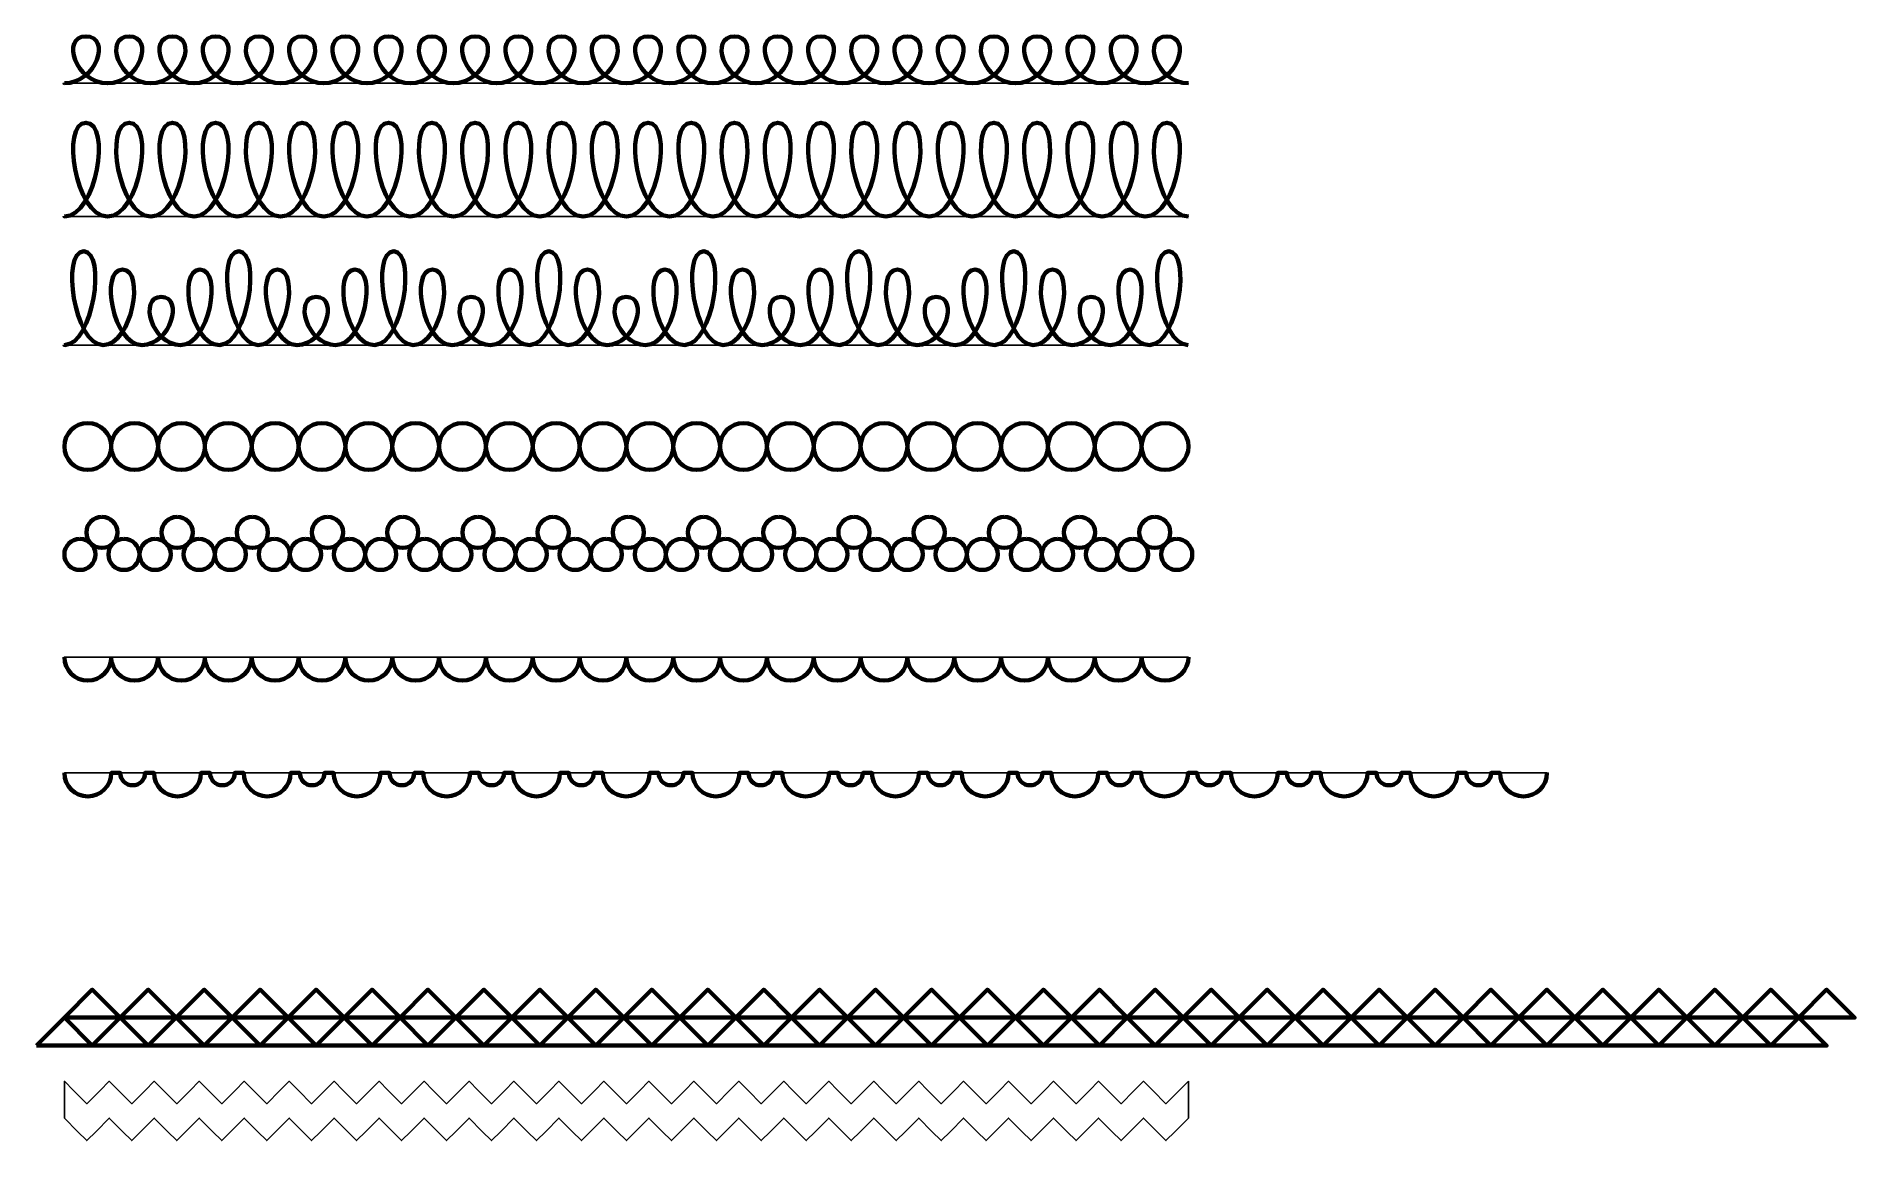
# Model space of a CAD drawing. Header units: centimetres. Extents: x -18.5 to 18.5, y -11.3 to 11.2.
import ezdxf

# ---------------------------------------------------------------- set-up
doc = ezdxf.new("R2010")
doc.units = ezdxf.units.CM
doc.header["$MEASUREMENT"] = 0
doc.layers.add('Layer 1', color=7, linetype='Continuous')

msp = doc.modelspace()

# ---------------------------------------------------------------- linework, layer by layer
at = {"layer": 'Layer 1', "color": 7, "lineweight": 211}
for centre, major_axis in [((-17.44267, 2.82857), (0, 0.47625)), ((-16.49017, 2.82857), (0, 0.47625)), ((-15.53767, 2.82857), (0, 0.47625)), ((-14.58517, 2.82857), (0, 0.47625)), ((-13.63267, 2.82857), (0, 0.47625)), ((-12.68017, 2.82857), (0, 0.47625)), ((-11.72767, 2.82857), (0, 0.47625)), ((-10.77517, 2.82857), (0, 0.47625)), ((-9.82267, 2.82857), (0, 0.47625)), ((-8.87017, 2.82857), (0, 0.47625)), ((-7.91767, 2.82857), (0, 0.47625)), ((-6.96517, 2.82857), (0, 0.47625)), ((-6.01267, 2.82857), (0, 0.47625)), ((-5.06017, 2.82857), (0, 0.47625)), ((-4.10767, 2.82857), (0, 0.47625)), ((-3.15517, 2.82857), (0, 0.47625)), ((-2.20267, 2.82857), (0, 0.47625)), ((-1.25017, 2.82857), (0, 0.47625)), ((-0.29767, 2.82857), (0, 0.47625)), ((0.65483, 2.82857), (0, 0.47625)), ((1.60733, 2.82857), (0, 0.47625)), ((2.55983, 2.82857), (0, 0.47625)), ((3.51233, 2.82857), (0, 0.47625)), ((4.46483, 2.82857), (0, 0.47625)), ((-17.1543, 1.08118), (0, 0.31686)), ((-15.62509, 1.08118), (0, 0.31686)), ((-14.09587, 1.08118), (0, 0.31686)), ((-12.56666, 1.08118), (0, 0.31686)), ((-11.03745, 1.08118), (0, 0.31686)), ((-9.50824, 1.08118), (0, 0.31686)), ((-7.97903, 1.08118), (0, 0.31686)), ((-6.44981, 1.08118), (0, 0.31686)), ((-4.9206, 1.08118), (0, 0.31686)), ((-3.39139, 1.08118), (0, 0.31686)), ((-1.8622, 1.08118), (0, 0.31686)), ((-0.33299, 1.08118), (0, 0.31686)), ((1.19619, 1.08118), (0, 0.31686)), ((2.72543, 1.08118), (0, 0.31686)), ((4.25465, 1.08118), (0, 0.31686)), ((-17.60205, 0.63345), (0, 0.31686)), ((-16.70655, 0.63345), (0, 0.31686)), ((-16.07284, 0.63345), (0, 0.31686)), ((-15.17733, 0.63345), (0, 0.31686)), ((-14.54363, 0.63345), (0, 0.31686)), ((-13.64812, 0.63345), (0, 0.31686)), ((-13.01442, 0.63345), (0, 0.31686)), ((-12.11893, 0.63345), (0, 0.31684)), ((-11.4852, 0.63345), (0, 0.31686)), ((-10.5897, 0.63345), (0, 0.31686)), ((-9.95599, 0.63345), (0, 0.31684)), ((-9.06048, 0.63345), (0, 0.31684)), ((-8.42678, 0.63345), (0, 0.31686)), ((-7.53127, 0.63345), (0, 0.31686)), ((-6.89757, 0.63345), (0, 0.31684)), ((-6.00206, 0.63345), (0, 0.31686)), ((-5.36836, 0.63345), (0, 0.31686)), ((-4.47287, 0.63345), (0, 0.31686)), ((-3.83914, 0.63345), (0, 0.31686)), ((-2.94366, 0.63345), (0, 0.31686)), ((-2.30993, 0.63345), (0, 0.31686)), ((-1.41445, 0.63345), (0, 0.31684)), ((-0.78075, 0.63345), (0, 0.31686)), ((0.11474, 0.63345), (0, 0.31686)), ((0.74847, 0.63345), (0, 0.31686)), ((1.64398, 0.63345), (0, 0.31686)), ((2.27768, 0.63345), (0, 0.31684)), ((3.17319, 0.63345), (0, 0.31686)), ((3.80689, 0.63345), (0, 0.31686)), ((4.70237, 0.63345), (0, 0.31686))]:
    msp.add_ellipse(centre, major_axis=major_axis, ratio=1, dxfattribs=at)
at = {"layer": 'Layer 1', "color": 7}
for points, knots in [([(-17.91892, 10.21298), (-17.26214, 10.21298), (-16.95928, 11.16548), (-17.47931, 11.16548), (-17.47931, 11.16548), (-17.99932, 11.16548), (-17.69648, 10.21298), (-17.0397, 10.21298), (-17.0397, 10.21298), (-16.38292, 10.21298), (-16.08006, 11.16548), (-16.60007, 11.16548), (-16.60007, 11.16548), (-17.12008, 11.16548), (-16.81721, 10.21298), (-16.16046, 10.21298), (-16.16046, 10.21298), (-15.50368, 10.21298), (-15.20082, 11.16548), (-15.72083, 11.16548), (-15.72083, 11.16548), (-16.24087, 11.16548), (-15.938, 10.21298), (-15.28122, 10.21298), (-15.28122, 10.21298), (-14.62447, 10.21298), (-14.32158, 11.16548), (-14.84161, 11.16548), (-14.84161, 11.16548), (-15.36165, 11.16548), (-15.05875, 10.21298), (-14.40198, 10.21298), (-14.40198, 10.21298), (-13.74523, 10.21298), (-13.44234, 11.16548), (-13.96237, 11.16548), (-13.96237, 11.16548), (-14.48238, 11.16548), (-14.17954, 10.21298), (-13.52276, 10.21298), (-13.52276, 10.21298), (-12.86598, 10.21298), (-12.56312, 11.16548), (-13.08315, 11.16548), (-13.08315, 11.16548), (-13.60316, 11.16548), (-13.30029, 10.21298), (-12.64354, 10.21298), (-12.64354, 10.21298), (-11.98676, 10.21298), (-11.6839, 11.16548), (-12.20391, 11.16548), (-12.20391, 11.16548), (-12.72392, 11.16548), (-12.42105, 10.21298), (-11.76428, 10.21298), (-11.76428, 10.21298), (-11.10753, 10.21298), (-10.80464, 11.16548), (-11.32467, 11.16548), (-11.32467, 11.16548), (-11.84471, 11.16548), (-11.54184, 10.21298), (-10.88506, 10.21298), (-10.88506, 10.21298), (-10.22828, 10.21298), (-9.92542, 11.16548), (-10.44545, 11.16548), (-10.44545, 11.16548), (-10.96548, 11.16548), (-10.66262, 10.21298), (-10.00584, 10.21298), (-10.00584, 10.21298), (-9.34906, 10.21298), (-9.0462, 11.16548), (-9.56621, 11.16548), (-9.56621, 11.16548), (-10.08622, 11.16548), (-9.78335, 10.21298), (-9.1266, 10.21298), (-9.1266, 10.21298), (-8.46982, 10.21298), (-8.16696, 11.16548), (-8.68699, 11.16548), (-8.68699, 11.16548), (-9.207, 11.16548), (-8.90413, 10.21298), (-8.24736, 10.21298), (-8.24736, 10.21298), (-7.59061, 10.21298), (-7.28772, 11.16548), (-7.80775, 11.16548), (-7.80775, 11.16548), (-8.32779, 11.16548), (-8.02489, 10.21298), (-7.36814, 10.21298), (-7.36814, 10.21298), (-6.71134, 10.21298), (-6.4085, 11.16548), (-6.92851, 11.16548), (-6.92851, 11.16548), (-7.44855, 11.16548), (-7.14568, 10.21298), (-6.4889, 10.21298), (-6.4889, 10.21298), (-5.83212, 10.21298), (-5.52926, 11.16548), (-6.04929, 11.16548), (-6.04929, 11.16548), (-6.5693, 11.16548), (-6.26646, 10.21298), (-5.60966, 10.21298), (-5.60966, 10.21298), (-4.95291, 10.21298), (-4.65004, 11.16548), (-5.17008, 11.16548), (-5.17008, 11.16548), (-5.69012, 11.16548), (-5.38725, 10.21298), (-4.73045, 10.21298), (-4.73045, 10.21298), (-4.0737, 10.21298), (-3.77083, 11.16548), (-4.29087, 11.16548), (-4.29087, 11.16548), (-4.81083, 11.16548), (-4.50804, 10.21298), (-3.85124, 10.21298), (-3.85124, 10.21298), (-3.19446, 10.21298), (-2.89162, 11.16548), (-3.41163, 11.16548), (-3.41163, 11.16548), (-3.93164, 11.16548), (-3.62877, 10.21298), (-2.97202, 10.21298), (-2.97202, 10.21298), (-2.31524, 10.21298), (-2.01238, 11.16548), (-2.53239, 11.16548), (-2.53239, 11.16548), (-3.0524, 11.16548), (-2.74956, 10.21298), (-2.09281, 10.21298), (-2.09281, 10.21298), (-1.43603, 10.21298), (-1.13317, 11.16548), (-1.65318, 11.16548), (-1.65318, 11.16548), (-2.17319, 11.16548), (-1.87035, 10.21298), (-1.21357, 10.21298), (-1.21357, 10.21298), (-0.55679, 10.21298), (-0.25393, 11.16548), (-0.77396, 11.16548), (-0.77396, 11.16548), (-1.29399, 11.16548), (-0.99113, 10.21298), (-0.33435, 10.21298), (-0.33435, 10.21298), (0.32243, 10.21298), (0.62529, 11.16548), (0.10526, 11.16548), (0.10526, 11.16548), (-0.41477, 11.16548), (-0.11191, 10.21298), (0.54487, 10.21298), (0.54487, 10.21298), (1.20165, 10.21298), (1.50451, 11.16548), (0.9845, 11.16548), (0.9845, 11.16548), (0.46449, 11.16548), (0.76733, 10.21298), (1.42411, 10.21298), (1.42411, 10.21298), (2.08089, 10.21298), (2.38375, 11.16548), (1.86372, 11.16548), (1.86372, 11.16548), (1.34369, 11.16548), (1.64655, 10.21298), (2.30333, 10.21298), (2.30333, 10.21298), (2.96011, 10.21298), (3.26297, 11.16548), (2.74294, 11.16548), (2.74294, 11.16548), (2.22295, 11.16548), (2.52577, 10.21298), (3.18255, 10.21298), (3.18255, 10.21298), (3.83933, 10.21298), (4.14219, 11.16548), (3.62216, 11.16548), (3.62216, 11.16548), (3.10217, 11.16548), (3.40502, 10.21298), (4.06179, 10.21298), (4.06179, 10.21298), (4.71854, 10.21298), (5.02141, 11.16548), (4.50137, 11.16548), (4.50137, 11.16548), (3.98138, 11.16548), (4.28423, 10.21298), (4.941, 10.21298), (4.941, 10.21298), (4.941, 10.21298), (-17.91892, 10.21298), (-17.91892, 10.21298)], [0, 0, 0, 0, 0.01851852, 0.01851852, 0.01851852, 0.01851852, 0.03703704, 0.03703704, 0.03703704, 0.03703704, 0.05555556, 0.05555556, 0.05555556, 0.05555556, 0.07407407, 0.07407407, 0.07407407, 0.07407407, 0.09259259, 0.09259259, 0.09259259, 0.09259259, 0.11111111, 0.11111111, 0.11111111, 0.11111111, 0.12962963, 0.12962963, 0.12962963, 0.12962963, 0.14814815, 0.14814815, 0.14814815, 0.14814815, 0.16666667, 0.16666667, 0.16666667, 0.16666667, 0.18518519, 0.18518519, 0.18518519, 0.18518519, 0.2037037, 0.2037037, 0.2037037, 0.2037037, 0.22222222, 0.22222222, 0.22222222, 0.22222222, 0.24074074, 0.24074074, 0.24074074, 0.24074074, 0.25925926, 0.25925926, 0.25925926, 0.25925926, 0.27777778, 0.27777778, 0.27777778, 0.27777778, 0.2962963, 0.2962963, 0.2962963, 0.2962963, 0.31481481, 0.31481481, 0.31481481, 0.31481481, 0.33333333, 0.33333333, 0.33333333, 0.33333333, 0.35185185, 0.35185185, 0.35185185, 0.35185185, 0.37037037, 0.37037037, 0.37037037, 0.37037037, 0.38888889, 0.38888889, 0.38888889, 0.38888889, 0.40740741, 0.40740741, 0.40740741, 0.40740741, 0.42592593, 0.42592593, 0.42592593, 0.42592593, 0.44444444, 0.44444444, 0.44444444, 0.44444444, 0.46296296, 0.46296296, 0.46296296, 0.46296296, 0.48148148, 0.48148148, 0.48148148, 0.48148148, 0.5, 0.5, 0.5, 0.5, 0.51851852, 0.51851852, 0.51851852, 0.51851852, 0.53703704, 0.53703704, 0.53703704, 0.53703704, 0.55555556, 0.55555556, 0.55555556, 0.55555556, 0.57407407, 0.57407407, 0.57407407, 0.57407407, 0.59259259, 0.59259259, 0.59259259, 0.59259259, 0.61111111, 0.61111111, 0.61111111, 0.61111111, 0.62962963, 0.62962963, 0.62962963, 0.62962963, 0.64814815, 0.64814815, 0.64814815, 0.64814815, 0.66666667, 0.66666667, 0.66666667, 0.66666667, 0.68518519, 0.68518519, 0.68518519, 0.68518519, 0.7037037, 0.7037037, 0.7037037, 0.7037037, 0.72222222, 0.72222222, 0.72222222, 0.72222222, 0.74074074, 0.74074074, 0.74074074, 0.74074074, 0.75925926, 0.75925926, 0.75925926, 0.75925926, 0.77777778, 0.77777778, 0.77777778, 0.77777778, 0.7962963, 0.7962963, 0.7962963, 0.7962963, 0.81481481, 0.81481481, 0.81481481, 0.81481481, 0.83333333, 0.83333333, 0.83333333, 0.83333333, 0.85185185, 0.85185185, 0.85185185, 0.85185185, 0.87037037, 0.87037037, 0.87037037, 0.87037037, 0.88888889, 0.88888889, 0.88888889, 0.88888889, 0.90740741, 0.90740741, 0.90740741, 0.90740741, 0.92592593, 0.92592593, 0.92592593, 0.92592593, 0.94444444, 0.94444444, 0.94444444, 0.94444444, 0.96296296, 0.96296296, 0.96296296, 0.96296296, 1, 1, 1, 1]), ([(-17.91892, 10.21298), (-17.91892, 10.21298), (-17.91892, 10.21298), (-17.91892, 10.21298), (-17.91892, 10.21298), (-17.91892, 10.21298), (-17.91892, 10.21298), (-17.91892, 10.21298)], [0, 0, 0, 0, 0.33333333, 0.33333333, 0.33333333, 0.33333333, 1, 1, 1, 1]), ([(-17.91892, 7.5046), (-17.26214, 7.5046), (-16.95928, 9.4096), (-17.47931, 9.4096), (-17.47931, 9.4096), (-17.99932, 9.4096), (-17.69648, 7.5046), (-17.0397, 7.5046), (-17.0397, 7.5046), (-16.38292, 7.5046), (-16.08006, 9.4096), (-16.60007, 9.4096), (-16.60007, 9.4096), (-17.12008, 9.4096), (-16.81721, 7.5046), (-16.16046, 7.5046), (-16.16046, 7.5046), (-15.50368, 7.5046), (-15.20082, 9.4096), (-15.72083, 9.4096), (-15.72083, 9.4096), (-16.24087, 9.4096), (-15.938, 7.5046), (-15.28122, 7.5046), (-15.28122, 7.5046), (-14.62447, 7.5046), (-14.32158, 9.4096), (-14.84161, 9.4096), (-14.84161, 9.4096), (-15.36165, 9.4096), (-15.05875, 7.5046), (-14.40198, 7.5046), (-14.40198, 7.5046), (-13.74523, 7.5046), (-13.44234, 9.4096), (-13.96237, 9.4096), (-13.96237, 9.4096), (-14.48238, 9.4096), (-14.17954, 7.5046), (-13.52276, 7.5046), (-13.52276, 7.5046), (-12.86598, 7.5046), (-12.56312, 9.4096), (-13.08315, 9.4096), (-13.08315, 9.4096), (-13.60316, 9.4096), (-13.30029, 7.5046), (-12.64354, 7.5046), (-12.64354, 7.5046), (-11.98676, 7.5046), (-11.6839, 9.4096), (-12.20391, 9.4096), (-12.20391, 9.4096), (-12.72392, 9.4096), (-12.42105, 7.5046), (-11.76428, 7.5046), (-11.76428, 7.5046), (-11.10753, 7.5046), (-10.80464, 9.4096), (-11.32467, 9.4096), (-11.32467, 9.4096), (-11.84471, 9.4096), (-11.54184, 7.5046), (-10.88506, 7.5046), (-10.88506, 7.5046), (-10.22828, 7.5046), (-9.92542, 9.4096), (-10.44545, 9.4096), (-10.44545, 9.4096), (-10.96548, 9.4096), (-10.66262, 7.5046), (-10.00584, 7.5046), (-10.00584, 7.5046), (-9.34906, 7.5046), (-9.0462, 9.4096), (-9.56621, 9.4096), (-9.56621, 9.4096), (-10.08622, 9.4096), (-9.78335, 7.5046), (-9.1266, 7.5046), (-9.1266, 7.5046), (-8.46982, 7.5046), (-8.16696, 9.4096), (-8.68699, 9.4096), (-8.68699, 9.4096), (-9.207, 9.4096), (-8.90413, 7.5046), (-8.24736, 7.5046), (-8.24736, 7.5046), (-7.59061, 7.5046), (-7.28772, 9.4096), (-7.80775, 9.4096), (-7.80775, 9.4096), (-8.32779, 9.4096), (-8.02489, 7.5046), (-7.36814, 7.5046), (-7.36814, 7.5046), (-6.71134, 7.5046), (-6.4085, 9.4096), (-6.92851, 9.4096), (-6.92851, 9.4096), (-7.44855, 9.4096), (-7.14568, 7.5046), (-6.4889, 7.5046), (-6.4889, 7.5046), (-5.83212, 7.5046), (-5.52926, 9.4096), (-6.04929, 9.4096), (-6.04929, 9.4096), (-6.5693, 9.4096), (-6.26646, 7.5046), (-5.60966, 7.5046), (-5.60966, 7.5046), (-4.95291, 7.5046), (-4.65004, 9.4096), (-5.17008, 9.4096), (-5.17008, 9.4096), (-5.69012, 9.4096), (-5.38725, 7.5046), (-4.73045, 7.5046), (-4.73045, 7.5046), (-4.0737, 7.5046), (-3.77083, 9.4096), (-4.29087, 9.4096), (-4.29087, 9.4096), (-4.81083, 9.4096), (-4.50804, 7.5046), (-3.85124, 7.5046), (-3.85124, 7.5046), (-3.19446, 7.5046), (-2.89162, 9.4096), (-3.41163, 9.4096), (-3.41163, 9.4096), (-3.93164, 9.4096), (-3.62877, 7.5046), (-2.97202, 7.5046), (-2.97202, 7.5046), (-2.31524, 7.5046), (-2.01238, 9.4096), (-2.53239, 9.4096), (-2.53239, 9.4096), (-3.0524, 9.4096), (-2.74956, 7.5046), (-2.09281, 7.5046), (-2.09281, 7.5046), (-1.43603, 7.5046), (-1.13317, 9.4096), (-1.65318, 9.4096), (-1.65318, 9.4096), (-2.17319, 9.4096), (-1.87035, 7.5046), (-1.21357, 7.5046), (-1.21357, 7.5046), (-0.55679, 7.5046), (-0.25393, 9.4096), (-0.77396, 9.4096), (-0.77396, 9.4096), (-1.29399, 9.4096), (-0.99113, 7.5046), (-0.33435, 7.5046), (-0.33435, 7.5046), (0.32243, 7.5046), (0.62529, 9.4096), (0.10526, 9.4096), (0.10526, 9.4096), (-0.41477, 9.4096), (-0.11191, 7.5046), (0.54487, 7.5046), (0.54487, 7.5046), (1.20165, 7.5046), (1.50451, 9.4096), (0.9845, 9.4096), (0.9845, 9.4096), (0.46449, 9.4096), (0.76733, 7.5046), (1.42411, 7.5046), (1.42411, 7.5046), (2.08089, 7.5046), (2.38375, 9.4096), (1.86372, 9.4096), (1.86372, 9.4096), (1.34369, 9.4096), (1.64655, 7.5046), (2.30333, 7.5046), (2.30333, 7.5046), (2.96011, 7.5046), (3.26297, 9.4096), (2.74294, 9.4096), (2.74294, 9.4096), (2.22295, 9.4096), (2.52577, 7.5046), (3.18255, 7.5046), (3.18255, 7.5046), (3.83933, 7.5046), (4.14219, 9.4096), (3.62216, 9.4096), (3.62216, 9.4096), (3.10217, 9.4096), (3.40502, 7.5046), (4.06179, 7.5046), (4.06179, 7.5046), (4.71854, 7.5046), (5.02141, 9.4096), (4.50137, 9.4096), (4.50137, 9.4096), (3.98138, 9.4096), (4.28423, 7.5046), (4.941, 7.5046), (4.941, 7.5046), (4.941, 7.5046), (-17.91892, 7.5046), (-17.91892, 7.5046)], [0, 0, 0, 0, 0.01851852, 0.01851852, 0.01851852, 0.01851852, 0.03703704, 0.03703704, 0.03703704, 0.03703704, 0.05555556, 0.05555556, 0.05555556, 0.05555556, 0.07407407, 0.07407407, 0.07407407, 0.07407407, 0.09259259, 0.09259259, 0.09259259, 0.09259259, 0.11111111, 0.11111111, 0.11111111, 0.11111111, 0.12962963, 0.12962963, 0.12962963, 0.12962963, 0.14814815, 0.14814815, 0.14814815, 0.14814815, 0.16666667, 0.16666667, 0.16666667, 0.16666667, 0.18518519, 0.18518519, 0.18518519, 0.18518519, 0.2037037, 0.2037037, 0.2037037, 0.2037037, 0.22222222, 0.22222222, 0.22222222, 0.22222222, 0.24074074, 0.24074074, 0.24074074, 0.24074074, 0.25925926, 0.25925926, 0.25925926, 0.25925926, 0.27777778, 0.27777778, 0.27777778, 0.27777778, 0.2962963, 0.2962963, 0.2962963, 0.2962963, 0.31481481, 0.31481481, 0.31481481, 0.31481481, 0.33333333, 0.33333333, 0.33333333, 0.33333333, 0.35185185, 0.35185185, 0.35185185, 0.35185185, 0.37037037, 0.37037037, 0.37037037, 0.37037037, 0.38888889, 0.38888889, 0.38888889, 0.38888889, 0.40740741, 0.40740741, 0.40740741, 0.40740741, 0.42592593, 0.42592593, 0.42592593, 0.42592593, 0.44444444, 0.44444444, 0.44444444, 0.44444444, 0.46296296, 0.46296296, 0.46296296, 0.46296296, 0.48148148, 0.48148148, 0.48148148, 0.48148148, 0.5, 0.5, 0.5, 0.5, 0.51851852, 0.51851852, 0.51851852, 0.51851852, 0.53703704, 0.53703704, 0.53703704, 0.53703704, 0.55555556, 0.55555556, 0.55555556, 0.55555556, 0.57407407, 0.57407407, 0.57407407, 0.57407407, 0.59259259, 0.59259259, 0.59259259, 0.59259259, 0.61111111, 0.61111111, 0.61111111, 0.61111111, 0.62962963, 0.62962963, 0.62962963, 0.62962963, 0.64814815, 0.64814815, 0.64814815, 0.64814815, 0.66666667, 0.66666667, 0.66666667, 0.66666667, 0.68518519, 0.68518519, 0.68518519, 0.68518519, 0.7037037, 0.7037037, 0.7037037, 0.7037037, 0.72222222, 0.72222222, 0.72222222, 0.72222222, 0.74074074, 0.74074074, 0.74074074, 0.74074074, 0.75925926, 0.75925926, 0.75925926, 0.75925926, 0.77777778, 0.77777778, 0.77777778, 0.77777778, 0.7962963, 0.7962963, 0.7962963, 0.7962963, 0.81481481, 0.81481481, 0.81481481, 0.81481481, 0.83333333, 0.83333333, 0.83333333, 0.83333333, 0.85185185, 0.85185185, 0.85185185, 0.85185185, 0.87037037, 0.87037037, 0.87037037, 0.87037037, 0.88888889, 0.88888889, 0.88888889, 0.88888889, 0.90740741, 0.90740741, 0.90740741, 0.90740741, 0.92592593, 0.92592593, 0.92592593, 0.92592593, 0.94444444, 0.94444444, 0.94444444, 0.94444444, 0.96296296, 0.96296296, 0.96296296, 0.96296296, 1, 1, 1, 1]), ([(-17.91892, 7.5046), (-17.91892, 7.5046), (-17.91892, 7.5046), (-17.91892, 7.5046), (-17.91892, 7.5046), (-17.91892, 7.5046), (-17.91892, 7.5046), (-17.91892, 7.5046)], [0, 0, 0, 0, 0.33333333, 0.33333333, 0.33333333, 0.33333333, 1, 1, 1, 1]), ([(-17.91892, 4.89025), (-17.33027, 4.89025), (-17.05884, 6.79525), (-17.5249, 6.79525), (-17.5249, 6.79525), (-17.99099, 6.79525), (-17.71955, 4.89025), (-17.13091, 4.89025), (-17.13091, 4.89025), (-16.54227, 4.89025), (-16.27083, 6.42483), (-16.73687, 6.42483), (-16.73687, 6.42483), (-17.20296, 6.42483), (-16.9315, 4.89025), (-16.34285, 4.89025), (-16.34285, 4.89025), (-15.7542, 4.89025), (-15.48277, 5.86921), (-15.94886, 5.86921), (-15.94886, 5.86921), (-16.41492, 5.86921), (-16.14346, 4.89025), (-15.55484, 4.89025), (-15.55484, 4.89025), (-14.96619, 4.89025), (-14.69473, 6.42483), (-15.16082, 6.42483), (-15.16082, 6.42483), (-15.62688, 6.42483), (-15.35542, 4.89025), (-14.76678, 4.89025), (-14.76678, 4.89025), (-14.17816, 4.89025), (-13.90667, 6.79525), (-14.37276, 6.79525), (-14.37276, 6.79525), (-14.83885, 6.79525), (-14.56739, 4.89025), (-13.97874, 4.89025), (-13.97874, 4.89025), (-13.39009, 4.89025), (-13.11866, 6.42483), (-13.58472, 6.42483), (-13.58472, 6.42483), (-14.05078, 6.42483), (-13.77932, 4.89025), (-13.1907, 4.89025), (-13.1907, 4.89025), (-12.60208, 4.89025), (-12.33062, 5.86921), (-12.79668, 5.86921), (-12.79668, 5.86921), (-13.26274, 5.86921), (-12.99128, 4.89025), (-12.40266, 4.89025), (-12.40266, 4.89025), (-11.81404, 4.89025), (-11.54258, 6.42483), (-12.00867, 6.42483), (-12.00867, 6.42483), (-12.47473, 6.42483), (-12.2033, 4.89025), (-11.61465, 4.89025), (-11.61465, 4.89025), (-11.026, 4.89025), (-10.75457, 6.79525), (-11.22063, 6.79525), (-11.22063, 6.79525), (-11.68669, 6.79525), (-11.41526, 4.89025), (-10.82661, 4.89025), (-10.82661, 4.89025), (-10.23796, 4.89025), (-9.9665, 6.42483), (-10.43259, 6.42483), (-10.43259, 6.42483), (-10.89865, 6.42483), (-10.62719, 4.89025), (-10.03857, 4.89025), (-10.03857, 4.89025), (-9.44992, 4.89025), (-9.17849, 5.86921), (-9.64455, 5.86921), (-9.64455, 5.86921), (-10.11061, 5.86921), (-9.83915, 4.89025), (-9.25053, 4.89025), (-9.25053, 4.89025), (-8.66191, 4.89025), (-8.39045, 6.42483), (-8.85651, 6.42483), (-8.85651, 6.42483), (-9.32263, 6.42483), (-9.05114, 4.89025), (-8.46252, 4.89025), (-8.46252, 4.89025), (-7.87385, 4.89025), (-7.60244, 6.79525), (-8.0685, 6.79525), (-8.0685, 6.79525), (-8.53459, 6.79525), (-8.26313, 4.89025), (-7.67451, 4.89025), (-7.67451, 4.89025), (-7.08584, 4.89025), (-6.8144, 6.42483), (-7.28047, 6.42483), (-7.28047, 6.42483), (-7.74654, 6.42483), (-7.47512, 4.89025), (-6.88643, 4.89025), (-6.88643, 4.89025), (-6.29781, 4.89025), (-6.0264, 5.86921), (-6.49247, 5.86921), (-6.49247, 5.86921), (-6.95854, 5.86921), (-6.6871, 4.89025), (-6.09845, 4.89025), (-6.09845, 4.89025), (-5.50978, 4.89025), (-5.23837, 6.42483), (-5.70443, 6.42483), (-5.70443, 6.42483), (-6.17044, 6.42483), (-5.89906, 4.89025), (-5.31041, 4.89025), (-5.31041, 4.89025), (-4.72174, 4.89025), (-4.4503, 6.79525), (-4.91634, 6.79525), (-4.91634, 6.79525), (-5.3824, 6.79525), (-5.11097, 4.89025), (-4.52235, 4.89025), (-4.52235, 4.89025), (-3.93368, 4.89025), (-3.66227, 6.42483), (-4.12831, 6.42483), (-4.12831, 6.42483), (-4.5944, 6.42483), (-4.32291, 4.89025), (-3.73432, 4.89025), (-3.73432, 4.89025), (-3.14565, 4.89025), (-2.87424, 5.86921), (-3.34025, 5.86921), (-3.34025, 5.86921), (-3.80634, 5.86921), (-3.5349, 4.89025), (-2.94626, 4.89025), (-2.94626, 4.89025), (-2.35762, 4.89025), (-2.08618, 6.42483), (-2.55224, 6.42483), (-2.55224, 6.42483), (-3.0183, 6.42483), (-2.74687, 4.89025), (-2.15822, 4.89025), (-2.15822, 4.89025), (-1.56957, 4.89025), (-1.29814, 6.79525), (-1.76423, 6.79525), (-1.76423, 6.79525), (-2.23027, 6.79525), (-1.95886, 4.89025), (-1.37019, 4.89025), (-1.37019, 4.89025), (-0.78157, 4.89025), (-0.51011, 6.42483), (-0.97615, 6.42483), (-0.97615, 6.42483), (-1.44221, 6.42483), (-1.1708, 4.89025), (-0.58213, 4.89025), (-0.58213, 4.89025), (0.00652, 4.89025), (0.27795, 5.86921), (-0.18814, 5.86921), (-0.18814, 5.86921), (-0.6542, 5.86921), (-0.38274, 4.89025), (0.20593, 4.89025), (0.20593, 4.89025), (0.79455, 4.89025), (1.06596, 6.42483), (0.59992, 6.42483), (0.59992, 6.42483), (0.13388, 6.42483), (0.40527, 4.89025), (0.99394, 4.89025), (0.99394, 4.89025), (1.58259, 4.89025), (1.85402, 6.79525), (1.38796, 6.79525), (1.38796, 6.79525), (0.92192, 6.79525), (1.19336, 4.89025), (1.78198, 4.89025), (1.78198, 4.89025), (2.37063, 4.89025), (2.64209, 6.42483), (2.17605, 6.42483), (2.17605, 6.42483), (1.70999, 6.42483), (1.9814, 4.89025), (2.57004, 4.89025), (2.57004, 4.89025), (3.15871, 4.89025), (3.43015, 5.86921), (2.96406, 5.86921), (2.96406, 5.86921), (2.498, 5.86921), (2.76946, 4.89025), (3.3581, 4.89025), (3.3581, 4.89025), (3.94674, 4.89025), (4.21815, 6.42483), (3.75212, 6.42483), (3.75212, 6.42483), (3.28609, 6.42483), (3.55747, 4.89025), (4.14611, 4.89025), (4.14611, 4.89025), (4.73478, 4.89025), (5.00619, 6.79525), (4.54015, 6.79525), (4.54015, 6.79525), (4.07411, 6.79525), (4.34552, 4.89025), (4.93417, 4.89025), (4.93417, 4.89025), (4.93417, 4.89025), (-17.91892, 4.89025), (-17.91892, 4.89025)], [0, 0, 0, 0, 0.01666667, 0.01666667, 0.01666667, 0.01666667, 0.03333333, 0.03333333, 0.03333333, 0.03333333, 0.05, 0.05, 0.05, 0.05, 0.06666667, 0.06666667, 0.06666667, 0.06666667, 0.08333333, 0.08333333, 0.08333333, 0.08333333, 0.1, 0.1, 0.1, 0.1, 0.11666667, 0.11666667, 0.11666667, 0.11666667, 0.13333333, 0.13333333, 0.13333333, 0.13333333, 0.15, 0.15, 0.15, 0.15, 0.16666667, 0.16666667, 0.16666667, 0.16666667, 0.18333333, 0.18333333, 0.18333333, 0.18333333, 0.2, 0.2, 0.2, 0.2, 0.21666667, 0.21666667, 0.21666667, 0.21666667, 0.23333333, 0.23333333, 0.23333333, 0.23333333, 0.25, 0.25, 0.25, 0.25, 0.26666667, 0.26666667, 0.26666667, 0.26666667, 0.28333333, 0.28333333, 0.28333333, 0.28333333, 0.3, 0.3, 0.3, 0.3, 0.31666667, 0.31666667, 0.31666667, 0.31666667, 0.33333333, 0.33333333, 0.33333333, 0.33333333, 0.35, 0.35, 0.35, 0.35, 0.36666667, 0.36666667, 0.36666667, 0.36666667, 0.38333333, 0.38333333, 0.38333333, 0.38333333, 0.4, 0.4, 0.4, 0.4, 0.41666667, 0.41666667, 0.41666667, 0.41666667, 0.43333333, 0.43333333, 0.43333333, 0.43333333, 0.45, 0.45, 0.45, 0.45, 0.46666667, 0.46666667, 0.46666667, 0.46666667, 0.48333333, 0.48333333, 0.48333333, 0.48333333, 0.5, 0.5, 0.5, 0.5, 0.51666667, 0.51666667, 0.51666667, 0.51666667, 0.53333333, 0.53333333, 0.53333333, 0.53333333, 0.55, 0.55, 0.55, 0.55, 0.56666667, 0.56666667, 0.56666667, 0.56666667, 0.58333333, 0.58333333, 0.58333333, 0.58333333, 0.6, 0.6, 0.6, 0.6, 0.61666667, 0.61666667, 0.61666667, 0.61666667, 0.63333333, 0.63333333, 0.63333333, 0.63333333, 0.65, 0.65, 0.65, 0.65, 0.66666667, 0.66666667, 0.66666667, 0.66666667, 0.68333333, 0.68333333, 0.68333333, 0.68333333, 0.7, 0.7, 0.7, 0.7, 0.71666667, 0.71666667, 0.71666667, 0.71666667, 0.73333333, 0.73333333, 0.73333333, 0.73333333, 0.75, 0.75, 0.75, 0.75, 0.76666667, 0.76666667, 0.76666667, 0.76666667, 0.78333333, 0.78333333, 0.78333333, 0.78333333, 0.8, 0.8, 0.8, 0.8, 0.81666667, 0.81666667, 0.81666667, 0.81666667, 0.83333333, 0.83333333, 0.83333333, 0.83333333, 0.85, 0.85, 0.85, 0.85, 0.86666667, 0.86666667, 0.86666667, 0.86666667, 0.88333333, 0.88333333, 0.88333333, 0.88333333, 0.9, 0.9, 0.9, 0.9, 0.91666667, 0.91666667, 0.91666667, 0.91666667, 0.93333333, 0.93333333, 0.93333333, 0.93333333, 0.95, 0.95, 0.95, 0.95, 0.96666667, 0.96666667, 0.96666667, 0.96666667, 1, 1, 1, 1]), ([(-17.91892, 4.89025), (-17.91892, 4.89025), (-17.91892, 4.89025), (-17.91892, 4.89025), (-17.91892, 4.89025), (-17.91892, 4.89025), (-17.91892, 4.89025), (-17.91892, 4.89025)], [0, 0, 0, 0, 0.33333333, 0.33333333, 0.33333333, 0.33333333, 1, 1, 1, 1]), ([(-16.96642, -1.45514), (-16.96642, -1.71816), (-17.17965, -1.93139), (-17.44267, -1.93139), (-17.44267, -1.93139), (-17.70569, -1.93139), (-17.91892, -1.71816), (-17.91892, -1.45514), (-17.91892, -1.45514), (-17.91892, -1.45514), (-16.96642, -1.45514), (-16.96642, -1.45514)], [0, 0, 0, 0, 0.25, 0.25, 0.25, 0.25, 0.5, 0.5, 0.5, 0.5, 1, 1, 1, 1]), ([(-16.96642, -1.45514), (-16.96642, -1.45514), (-16.96642, -1.45514), (-16.96642, -1.45514), (-16.96642, -1.45514), (-16.96642, -1.45514), (-16.96642, -1.45514), (-16.96642, -1.45514)], [0, 0, 0, 0, 0.33333333, 0.33333333, 0.33333333, 0.33333333, 1, 1, 1, 1]), ([(-16.01392, -1.45514), (-16.01392, -1.71816), (-16.22715, -1.93139), (-16.49017, -1.93139), (-16.49017, -1.93139), (-16.75319, -1.93139), (-16.96642, -1.71816), (-16.96642, -1.45514), (-16.96642, -1.45514), (-16.96642, -1.45514), (-16.01392, -1.45514), (-16.01392, -1.45514)], [0, 0, 0, 0, 0.25, 0.25, 0.25, 0.25, 0.5, 0.5, 0.5, 0.5, 1, 1, 1, 1]), ([(-16.01392, -1.45514), (-16.01392, -1.45514), (-16.01392, -1.45514), (-16.01392, -1.45514), (-16.01392, -1.45514), (-16.01392, -1.45514), (-16.01392, -1.45514), (-16.01392, -1.45514)], [0, 0, 0, 0, 0.33333333, 0.33333333, 0.33333333, 0.33333333, 1, 1, 1, 1]), ([(-15.06142, -1.45514), (-15.06142, -1.71816), (-15.27465, -1.93139), (-15.53767, -1.93139), (-15.53767, -1.93139), (-15.80069, -1.93139), (-16.01392, -1.71816), (-16.01392, -1.45514), (-16.01392, -1.45514), (-16.01392, -1.45514), (-15.06142, -1.45514), (-15.06142, -1.45514)], [0, 0, 0, 0, 0.25, 0.25, 0.25, 0.25, 0.5, 0.5, 0.5, 0.5, 1, 1, 1, 1]), ([(-15.06142, -1.45514), (-15.06142, -1.45514), (-15.06142, -1.45514), (-15.06142, -1.45514), (-15.06142, -1.45514), (-15.06142, -1.45514), (-15.06142, -1.45514), (-15.06142, -1.45514)], [0, 0, 0, 0, 0.33333333, 0.33333333, 0.33333333, 0.33333333, 1, 1, 1, 1]), ([(-14.10892, -1.45514), (-14.10892, -1.71816), (-14.32215, -1.93139), (-14.58517, -1.93139), (-14.58517, -1.93139), (-14.84819, -1.93139), (-15.06142, -1.71816), (-15.06142, -1.45514), (-15.06142, -1.45514), (-15.06142, -1.45514), (-14.10892, -1.45514), (-14.10892, -1.45514)], [0, 0, 0, 0, 0.25, 0.25, 0.25, 0.25, 0.5, 0.5, 0.5, 0.5, 1, 1, 1, 1]), ([(-14.10892, -1.45514), (-14.10892, -1.45514), (-14.10892, -1.45514), (-14.10892, -1.45514), (-14.10892, -1.45514), (-14.10892, -1.45514), (-14.10892, -1.45514), (-14.10892, -1.45514)], [0, 0, 0, 0, 0.33333333, 0.33333333, 0.33333333, 0.33333333, 1, 1, 1, 1]), ([(-13.15642, -1.45514), (-13.15642, -1.71816), (-13.36965, -1.93139), (-13.63267, -1.93139), (-13.63267, -1.93139), (-13.89569, -1.93139), (-14.10892, -1.71816), (-14.10892, -1.45514), (-14.10892, -1.45514), (-14.10892, -1.45514), (-13.15642, -1.45514), (-13.15642, -1.45514)], [0, 0, 0, 0, 0.25, 0.25, 0.25, 0.25, 0.5, 0.5, 0.5, 0.5, 1, 1, 1, 1]), ([(-13.15642, -1.45514), (-13.15642, -1.45514), (-13.15642, -1.45514), (-13.15642, -1.45514), (-13.15642, -1.45514), (-13.15642, -1.45514), (-13.15642, -1.45514), (-13.15642, -1.45514)], [0, 0, 0, 0, 0.33333333, 0.33333333, 0.33333333, 0.33333333, 1, 1, 1, 1]), ([(-12.20392, -1.45514), (-12.20392, -1.71816), (-12.41715, -1.93139), (-12.68017, -1.93139), (-12.68017, -1.93139), (-12.94319, -1.93139), (-13.15642, -1.71816), (-13.15642, -1.45514), (-13.15642, -1.45514), (-13.15642, -1.45514), (-12.20392, -1.45514), (-12.20392, -1.45514)], [0, 0, 0, 0, 0.25, 0.25, 0.25, 0.25, 0.5, 0.5, 0.5, 0.5, 1, 1, 1, 1]), ([(-12.20392, -1.45514), (-12.20392, -1.45514), (-12.20392, -1.45514), (-12.20392, -1.45514), (-12.20392, -1.45514), (-12.20392, -1.45514), (-12.20392, -1.45514), (-12.20392, -1.45514)], [0, 0, 0, 0, 0.33333333, 0.33333333, 0.33333333, 0.33333333, 1, 1, 1, 1]), ([(-11.25142, -1.45514), (-11.25142, -1.71816), (-11.46465, -1.93139), (-11.72767, -1.93139), (-11.72767, -1.93139), (-11.99069, -1.93139), (-12.20392, -1.71816), (-12.20392, -1.45514), (-12.20392, -1.45514), (-12.20392, -1.45514), (-11.25142, -1.45514), (-11.25142, -1.45514)], [0, 0, 0, 0, 0.25, 0.25, 0.25, 0.25, 0.5, 0.5, 0.5, 0.5, 1, 1, 1, 1]), ([(-11.25142, -1.45514), (-11.25142, -1.45514), (-11.25142, -1.45514), (-11.25142, -1.45514), (-11.25142, -1.45514), (-11.25142, -1.45514), (-11.25142, -1.45514), (-11.25142, -1.45514)], [0, 0, 0, 0, 0.33333333, 0.33333333, 0.33333333, 0.33333333, 1, 1, 1, 1]), ([(-10.29892, -1.45514), (-10.29892, -1.71816), (-10.51215, -1.93139), (-10.77517, -1.93139), (-10.77517, -1.93139), (-11.03822, -1.93139), (-11.25142, -1.71816), (-11.25142, -1.45514), (-11.25142, -1.45514), (-11.25142, -1.45514), (-10.29892, -1.45514), (-10.29892, -1.45514)], [0, 0, 0, 0, 0.25, 0.25, 0.25, 0.25, 0.5, 0.5, 0.5, 0.5, 1, 1, 1, 1]), ([(-10.29892, -1.45514), (-10.29892, -1.45514), (-10.29892, -1.45514), (-10.29892, -1.45514), (-10.29892, -1.45514), (-10.29892, -1.45514), (-10.29892, -1.45514), (-10.29892, -1.45514)], [0, 0, 0, 0, 0.33333333, 0.33333333, 0.33333333, 0.33333333, 1, 1, 1, 1]), ([(-9.34642, -1.45514), (-9.34642, -1.71816), (-9.55965, -1.93139), (-9.82267, -1.93139), (-9.82267, -1.93139), (-10.08569, -1.93139), (-10.29892, -1.71816), (-10.29892, -1.45514), (-10.29892, -1.45514), (-10.29892, -1.45514), (-9.34642, -1.45514), (-9.34642, -1.45514)], [0, 0, 0, 0, 0.25, 0.25, 0.25, 0.25, 0.5, 0.5, 0.5, 0.5, 1, 1, 1, 1]), ([(-9.34642, -1.45514), (-9.34642, -1.45514), (-9.34642, -1.45514), (-9.34642, -1.45514), (-9.34642, -1.45514), (-9.34642, -1.45514), (-9.34642, -1.45514), (-9.34642, -1.45514)], [0, 0, 0, 0, 0.33333333, 0.33333333, 0.33333333, 0.33333333, 1, 1, 1, 1]), ([(-8.39392, -1.45514), (-8.39392, -1.71816), (-8.60715, -1.93139), (-8.87017, -1.93139), (-8.87017, -1.93139), (-9.13319, -1.93139), (-9.34642, -1.71816), (-9.34642, -1.45514), (-9.34642, -1.45514), (-9.34642, -1.45514), (-8.39392, -1.45514), (-8.39392, -1.45514)], [0, 0, 0, 0, 0.25, 0.25, 0.25, 0.25, 0.5, 0.5, 0.5, 0.5, 1, 1, 1, 1]), ([(-8.39392, -1.45514), (-8.39392, -1.45514), (-8.39392, -1.45514), (-8.39392, -1.45514), (-8.39392, -1.45514), (-8.39392, -1.45514), (-8.39392, -1.45514), (-8.39392, -1.45514)], [0, 0, 0, 0, 0.33333333, 0.33333333, 0.33333333, 0.33333333, 1, 1, 1, 1]), ([(-7.44142, -1.45514), (-7.44142, -1.71816), (-7.65462, -1.93139), (-7.91767, -1.93139), (-7.91767, -1.93139), (-8.18072, -1.93139), (-8.39392, -1.71816), (-8.39392, -1.45514), (-8.39392, -1.45514), (-8.39392, -1.45514), (-7.44142, -1.45514), (-7.44142, -1.45514)], [0, 0, 0, 0, 0.25, 0.25, 0.25, 0.25, 0.5, 0.5, 0.5, 0.5, 1, 1, 1, 1]), ([(-7.44142, -1.45514), (-7.44142, -1.45514), (-7.44142, -1.45514), (-7.44142, -1.45514), (-7.44142, -1.45514), (-7.44142, -1.45514), (-7.44142, -1.45514), (-7.44142, -1.45514)], [0, 0, 0, 0, 0.33333333, 0.33333333, 0.33333333, 0.33333333, 1, 1, 1, 1]), ([(-6.48892, -1.45514), (-6.48892, -1.71816), (-6.70215, -1.93139), (-6.96517, -1.93139), (-6.96517, -1.93139), (-7.22819, -1.93139), (-7.44142, -1.71816), (-7.44142, -1.45514), (-7.44142, -1.45514), (-7.44142, -1.45514), (-6.48892, -1.45514), (-6.48892, -1.45514)], [0, 0, 0, 0, 0.25, 0.25, 0.25, 0.25, 0.5, 0.5, 0.5, 0.5, 1, 1, 1, 1]), ([(-6.48892, -1.45514), (-6.48892, -1.45514), (-6.48892, -1.45514), (-6.48892, -1.45514), (-6.48892, -1.45514), (-6.48892, -1.45514), (-6.48892, -1.45514), (-6.48892, -1.45514)], [0, 0, 0, 0, 0.33333333, 0.33333333, 0.33333333, 0.33333333, 1, 1, 1, 1]), ([(-5.53642, -1.45514), (-5.53642, -1.71816), (-5.7497, -1.93139), (-6.01267, -1.93139), (-6.01267, -1.93139), (-6.27569, -1.93139), (-6.48892, -1.71816), (-6.48892, -1.45514), (-6.48892, -1.45514), (-6.48892, -1.45514), (-5.53642, -1.45514), (-5.53642, -1.45514)], [0, 0, 0, 0, 0.25, 0.25, 0.25, 0.25, 0.5, 0.5, 0.5, 0.5, 1, 1, 1, 1]), ([(-5.53642, -1.45514), (-5.53642, -1.45514), (-5.53642, -1.45514), (-5.53642, -1.45514), (-5.53642, -1.45514), (-5.53642, -1.45514), (-5.53642, -1.45514), (-5.53642, -1.45514)], [0, 0, 0, 0, 0.33333333, 0.33333333, 0.33333333, 0.33333333, 1, 1, 1, 1]), ([(-4.58392, -1.45514), (-4.58392, -1.71816), (-4.79717, -1.93139), (-5.0602, -1.93139), (-5.0602, -1.93139), (-5.32323, -1.93139), (-5.53642, -1.71816), (-5.53642, -1.45514), (-5.53642, -1.45514), (-5.53642, -1.45514), (-4.58392, -1.45514), (-4.58392, -1.45514)], [0, 0, 0, 0, 0.25, 0.25, 0.25, 0.25, 0.5, 0.5, 0.5, 0.5, 1, 1, 1, 1]), ([(-4.58392, -1.45514), (-4.58392, -1.45514), (-4.58392, -1.45514), (-4.58392, -1.45514), (-4.58392, -1.45514), (-4.58392, -1.45514), (-4.58392, -1.45514), (-4.58392, -1.45514)], [0, 0, 0, 0, 0.33333333, 0.33333333, 0.33333333, 0.33333333, 1, 1, 1, 1]), ([(-3.63142, -1.45514), (-3.63142, -1.71816), (-3.84465, -1.93139), (-4.10767, -1.93139), (-4.10767, -1.93139), (-4.37069, -1.93139), (-4.58392, -1.71816), (-4.58392, -1.45514), (-4.58392, -1.45514), (-4.58392, -1.45514), (-3.63142, -1.45514), (-3.63142, -1.45514)], [0, 0, 0, 0, 0.25, 0.25, 0.25, 0.25, 0.5, 0.5, 0.5, 0.5, 1, 1, 1, 1]), ([(-3.63142, -1.45514), (-3.63142, -1.45514), (-3.63142, -1.45514), (-3.63142, -1.45514), (-3.63142, -1.45514), (-3.63142, -1.45514), (-3.63142, -1.45514), (-3.63142, -1.45514)], [0, 0, 0, 0, 0.33333333, 0.33333333, 0.33333333, 0.33333333, 1, 1, 1, 1]), ([(-2.67892, -1.45514), (-2.67892, -1.71816), (-2.89215, -1.93139), (-3.15517, -1.93139), (-3.15517, -1.93139), (-3.41819, -1.93139), (-3.63142, -1.71816), (-3.63142, -1.45514), (-3.63142, -1.45514), (-3.63142, -1.45514), (-2.67892, -1.45514), (-2.67892, -1.45514)], [0, 0, 0, 0, 0.25, 0.25, 0.25, 0.25, 0.5, 0.5, 0.5, 0.5, 1, 1, 1, 1]), ([(-2.67892, -1.45514), (-2.67892, -1.45514), (-2.67892, -1.45514), (-2.67892, -1.45514), (-2.67892, -1.45514), (-2.67892, -1.45514), (-2.67892, -1.45514), (-2.67892, -1.45514)], [0, 0, 0, 0, 0.33333333, 0.33333333, 0.33333333, 0.33333333, 1, 1, 1, 1]), ([(-1.72642, -1.45514), (-1.72642, -1.71816), (-1.93965, -1.93139), (-2.20267, -1.93139), (-2.20267, -1.93139), (-2.46569, -1.93139), (-2.67892, -1.71816), (-2.67892, -1.45514), (-2.67892, -1.45514), (-2.67892, -1.45514), (-1.72642, -1.45514), (-1.72642, -1.45514)], [0, 0, 0, 0, 0.25, 0.25, 0.25, 0.25, 0.5, 0.5, 0.5, 0.5, 1, 1, 1, 1]), ([(-1.72642, -1.45514), (-1.72642, -1.45514), (-1.72642, -1.45514), (-1.72642, -1.45514), (-1.72642, -1.45514), (-1.72642, -1.45514), (-1.72642, -1.45514), (-1.72642, -1.45514)], [0, 0, 0, 0, 0.33333333, 0.33333333, 0.33333333, 0.33333333, 1, 1, 1, 1]), ([(-0.77392, -1.45514), (-0.77392, -1.71816), (-0.98715, -1.93139), (-1.25017, -1.93139), (-1.25017, -1.93139), (-1.51319, -1.93139), (-1.72642, -1.71816), (-1.72642, -1.45514), (-1.72642, -1.45514), (-1.72642, -1.45514), (-0.77392, -1.45514), (-0.77392, -1.45514)], [0, 0, 0, 0, 0.25, 0.25, 0.25, 0.25, 0.5, 0.5, 0.5, 0.5, 1, 1, 1, 1]), ([(-0.77392, -1.45514), (-0.77392, -1.45514), (-0.77392, -1.45514), (-0.77392, -1.45514), (-0.77392, -1.45514), (-0.77392, -1.45514), (-0.77392, -1.45514), (-0.77392, -1.45514)], [0, 0, 0, 0, 0.33333333, 0.33333333, 0.33333333, 0.33333333, 1, 1, 1, 1]), ([(0.17858, -1.45514), (0.17858, -1.71816), (-0.03465, -1.93139), (-0.29767, -1.93139), (-0.29767, -1.93139), (-0.56069, -1.93139), (-0.77392, -1.71816), (-0.77392, -1.45514), (-0.77392, -1.45514), (-0.77392, -1.45514), (0.17858, -1.45514), (0.17858, -1.45514)], [0, 0, 0, 0, 0.25, 0.25, 0.25, 0.25, 0.5, 0.5, 0.5, 0.5, 1, 1, 1, 1]), ([(0.17858, -1.45514), (0.17858, -1.45514), (0.17858, -1.45514), (0.17858, -1.45514), (0.17858, -1.45514), (0.17858, -1.45514), (0.17858, -1.45514), (0.17858, -1.45514)], [0, 0, 0, 0, 0.33333333, 0.33333333, 0.33333333, 0.33333333, 1, 1, 1, 1]), ([(1.13108, -1.45514), (1.13108, -1.71816), (0.91785, -1.93139), (0.65483, -1.93139), (0.65483, -1.93139), (0.39181, -1.93139), (0.17858, -1.71816), (0.17858, -1.45514), (0.17858, -1.45514), (0.17858, -1.45514), (1.13108, -1.45514), (1.13108, -1.45514)], [0, 0, 0, 0, 0.25, 0.25, 0.25, 0.25, 0.5, 0.5, 0.5, 0.5, 1, 1, 1, 1]), ([(1.13108, -1.45514), (1.13108, -1.45514), (1.13108, -1.45514), (1.13108, -1.45514), (1.13108, -1.45514), (1.13108, -1.45514), (1.13108, -1.45514), (1.13108, -1.45514)], [0, 0, 0, 0, 0.33333333, 0.33333333, 0.33333333, 0.33333333, 1, 1, 1, 1]), ([(2.08358, -1.45514), (2.08358, -1.71816), (1.87033, -1.93139), (1.60733, -1.93139), (1.60733, -1.93139), (1.34431, -1.93139), (1.13108, -1.71816), (1.13108, -1.45514), (1.13108, -1.45514), (1.13108, -1.45514), (2.08358, -1.45514), (2.08358, -1.45514)], [0, 0, 0, 0, 0.25, 0.25, 0.25, 0.25, 0.5, 0.5, 0.5, 0.5, 1, 1, 1, 1]), ([(2.08358, -1.45514), (2.08358, -1.45514), (2.08358, -1.45514), (2.08358, -1.45514), (2.08358, -1.45514), (2.08358, -1.45514), (2.08358, -1.45514), (2.08358, -1.45514)], [0, 0, 0, 0, 0.33333333, 0.33333333, 0.33333333, 0.33333333, 1, 1, 1, 1]), ([(3.03605, -1.45514), (3.03605, -1.71816), (2.82285, -1.93139), (2.55983, -1.93139), (2.55983, -1.93139), (2.29681, -1.93139), (2.08358, -1.71816), (2.08358, -1.45514), (2.08358, -1.45514), (2.08358, -1.45514), (3.03605, -1.45514), (3.03605, -1.45514)], [0, 0, 0, 0, 0.25, 0.25, 0.25, 0.25, 0.5, 0.5, 0.5, 0.5, 1, 1, 1, 1]), ([(3.03605, -1.45514), (3.03605, -1.45514), (3.03605, -1.45514), (3.03605, -1.45514), (3.03605, -1.45514), (3.03605, -1.45514), (3.03605, -1.45514), (3.03605, -1.45514)], [0, 0, 0, 0, 0.33333333, 0.33333333, 0.33333333, 0.33333333, 1, 1, 1, 1]), ([(3.98858, -1.45514), (3.98858, -1.71816), (3.7753, -1.93139), (3.51233, -1.93139), (3.51233, -1.93139), (3.24931, -1.93139), (3.03605, -1.71816), (3.03605, -1.45514), (3.03605, -1.45514), (3.03605, -1.45514), (3.98858, -1.45514), (3.98858, -1.45514)], [0, 0, 0, 0, 0.25, 0.25, 0.25, 0.25, 0.5, 0.5, 0.5, 0.5, 1, 1, 1, 1]), ([(3.98858, -1.45514), (3.98858, -1.45514), (3.98858, -1.45514), (3.98858, -1.45514), (3.98858, -1.45514), (3.98858, -1.45514), (3.98858, -1.45514), (3.98858, -1.45514)], [0, 0, 0, 0, 0.33333333, 0.33333333, 0.33333333, 0.33333333, 1, 1, 1, 1]), ([(4.94108, -1.45514), (4.94108, -1.71816), (4.72783, -1.93139), (4.4648, -1.93139), (4.4648, -1.93139), (4.20177, -1.93139), (3.98858, -1.71816), (3.98858, -1.45514), (3.98858, -1.45514), (3.98858, -1.45514), (4.94108, -1.45514), (4.94108, -1.45514)], [0, 0, 0, 0, 0.25, 0.25, 0.25, 0.25, 0.5, 0.5, 0.5, 0.5, 1, 1, 1, 1]), ([(4.94108, -1.45514), (4.94108, -1.45514), (4.94108, -1.45514), (4.94108, -1.45514), (4.94108, -1.45514), (4.94108, -1.45514), (4.94108, -1.45514), (4.94108, -1.45514)], [0, 0, 0, 0, 0.33333333, 0.33333333, 0.33333333, 0.33333333, 1, 1, 1, 1]), ([(12.2312, -3.80993), (12.2312, -4.07295), (12.01797, -4.28618), (11.75495, -4.28618), (11.75495, -4.28618), (11.49193, -4.28618), (11.27875, -4.07295), (11.27875, -3.80993), (11.27875, -3.80993), (11.27875, -3.80993), (11.09354, -3.80993), (11.09354, -3.80993), (11.09354, -3.80993), (11.09354, -3.94855), (10.9812, -4.06091), (10.84256, -4.06091), (10.84256, -4.06091), (10.70397, -4.06091), (10.59158, -3.94854), (10.59158, -3.80993), (10.59158, -3.80993), (10.59158, -3.80993), (10.40642, -3.80993), (10.40642, -3.80993), (10.40642, -3.80993), (10.40642, -4.07295), (10.19319, -4.28618), (9.93017, -4.28618), (9.93017, -4.28618), (9.66715, -4.28618), (9.45392, -4.07295), (9.45392, -3.80993), (9.45392, -3.80993), (9.45392, -3.80993), (9.26871, -3.80993), (9.26871, -3.80993), (9.26871, -3.80993), (9.26871, -3.94855), (9.15637, -4.06091), (9.01773, -4.06091), (9.01773, -4.06091), (8.87914, -4.06091), (8.76675, -3.94854), (8.76675, -3.80993), (8.76675, -3.80993), (8.76675, -3.80993), (8.58156, -3.80993), (8.58156, -3.80993), (8.58156, -3.80993), (8.58156, -4.07295), (8.36833, -4.28618), (8.10531, -4.28618), (8.10531, -4.28618), (7.84229, -4.28618), (7.62909, -4.07295), (7.62909, -3.80993), (7.62909, -3.80993), (7.62909, -3.80993), (7.44388, -3.80993), (7.44388, -3.80993), (7.44388, -3.80993), (7.44388, -3.94855), (7.33154, -4.06091), (7.1929, -4.06091), (7.1929, -4.06091), (7.05431, -4.06091), (6.94194, -3.94854), (6.94194, -3.80993), (6.94194, -3.80993), (6.94194, -3.80993), (6.75673, -3.80993), (6.75673, -3.80993), (6.75673, -3.80993), (6.75673, -4.07295), (6.5435, -4.28618), (6.28048, -4.28618), (6.28048, -4.28618), (6.01746, -4.28618), (5.80423, -4.07295), (5.80423, -3.80993), (5.80423, -3.80993), (5.80423, -3.80993), (5.61902, -3.80993), (5.61902, -3.80993), (5.61902, -3.80993), (5.61902, -3.94855), (5.50668, -4.06091), (5.36806, -4.06091), (5.36806, -4.06091), (5.22947, -4.06091), (5.11708, -3.94854), (5.11708, -3.80993), (5.11708, -3.80993), (5.11708, -3.80993), (4.93187, -3.80993), (4.93187, -3.80993), (4.93187, -3.80993), (4.93187, -4.07295), (4.71864, -4.28618), (4.45562, -4.28618), (4.45562, -4.28618), (4.1926, -4.28618), (3.97942, -4.07295), (3.97942, -3.80993), (3.97942, -3.80993), (3.97942, -3.80993), (3.79422, -3.80993), (3.79422, -3.80993), (3.79422, -3.80993), (3.79422, -3.94855), (3.68188, -4.06091), (3.54324, -4.06091), (3.54324, -4.06091), (3.40465, -4.06091), (3.29226, -3.94854), (3.29226, -3.80993), (3.29226, -3.80993), (3.29226, -3.80993), (3.10707, -3.80993), (3.10707, -3.80993), (3.10707, -3.80993), (3.10707, -4.07295), (2.89384, -4.28618), (2.63082, -4.28618), (2.63082, -4.28618), (2.3678, -4.28618), (2.15457, -4.07295), (2.15457, -3.80993), (2.15457, -3.80993), (2.15457, -3.80993), (1.96936, -3.80993), (1.96936, -3.80993), (1.96936, -3.80993), (1.96936, -3.94855), (1.85702, -4.06091), (1.7184, -4.06091), (1.7184, -4.06091), (1.57981, -4.06091), (1.46742, -3.94854), (1.46742, -3.80993), (1.46742, -3.80993), (1.46742, -3.80993), (1.28221, -3.80993), (1.28221, -3.80993), (1.28221, -3.80993), (1.28221, -4.07295), (1.06898, -4.28618), (0.80596, -4.28618), (0.80596, -4.28618), (0.54294, -4.28618), (0.32974, -4.07295), (0.32974, -3.80993), (0.32974, -3.80993), (0.32974, -3.80993), (0.14453, -3.80993), (0.14453, -3.80993), (0.14453, -3.80993), (0.14453, -3.94855), (0.03219, -4.06091), (-0.10643, -4.06091), (-0.10643, -4.06091), (-0.24502, -4.06091), (-0.35741, -3.94854), (-0.35741, -3.80993), (-0.35741, -3.80993), (-0.35741, -3.80993), (-0.54262, -3.80993), (-0.54262, -3.80993), (-0.54262, -3.80993), (-0.54262, -4.07295), (-0.75585, -4.28618), (-1.01887, -4.28618), (-1.01887, -4.28618), (-1.28189, -4.28618), (-1.49512, -4.07295), (-1.49512, -3.80993), (-1.49512, -3.80993), (-1.49512, -3.80993), (-1.68033, -3.80993), (-1.68033, -3.80993), (-1.68033, -3.80993), (-1.68033, -3.94855), (-1.79267, -4.06091), (-1.93126, -4.06091), (-1.93126, -4.06091), (-2.06988, -4.06091), (-2.18224, -3.94854), (-2.18224, -3.80993), (-2.18224, -3.80993), (-2.18224, -3.80993), (-2.36745, -3.80993), (-2.36745, -3.80993), (-2.36745, -3.80993), (-2.36745, -4.07295), (-2.58068, -4.28618), (-2.8437, -4.28618), (-2.8437, -4.28618), (-3.10672, -4.28618), (-3.3199, -4.07295), (-3.3199, -3.80993), (-3.3199, -3.80993), (-3.3199, -3.80993), (-3.50511, -3.80993), (-3.50511, -3.80993), (-3.50511, -3.80993), (-3.50511, -3.94855), (-3.61745, -4.06091), (-3.75609, -4.06091), (-3.75609, -4.06091), (-3.89468, -4.06091), (-4.00707, -3.94854), (-4.00707, -3.80993), (-4.00707, -3.80993), (-4.00707, -3.80993), (-4.19223, -3.80993), (-4.19223, -3.80993), (-4.19223, -3.80993), (-4.19223, -4.07295), (-4.40546, -4.28618), (-4.66848, -4.28618), (-4.66848, -4.28618), (-4.9315, -4.28618), (-5.14473, -4.07295), (-5.14473, -3.80993), (-5.14473, -3.80993), (-5.14473, -3.80993), (-5.32994, -3.80993), (-5.32994, -3.80993), (-5.32994, -3.80993), (-5.32994, -3.94855), (-5.44228, -4.06091), (-5.58092, -4.06091), (-5.58092, -4.06091), (-5.71951, -4.06091), (-5.8319, -3.94854), (-5.8319, -3.80993), (-5.8319, -3.80993), (-5.8319, -3.80993), (-6.01709, -3.80993), (-6.01709, -3.80993), (-6.01709, -3.80993), (-6.01709, -4.07295), (-6.23032, -4.28618), (-6.49334, -4.28618), (-6.49334, -4.28618), (-6.75636, -4.28618), (-6.96959, -4.07295), (-6.96959, -3.80993), (-6.96959, -3.80993), (-6.96959, -3.80993), (-7.1548, -3.80993), (-7.1548, -3.80993), (-7.1548, -3.80993), (-7.1548, -3.94855), (-7.26714, -4.06091), (-7.40576, -4.06091), (-7.40576, -4.06091), (-7.54438, -4.06091), (-7.65674, -3.94854), (-7.65674, -3.80993), (-7.65674, -3.80993), (-7.65674, -3.80993), (-7.84194, -3.80993), (-7.84194, -3.80993), (-7.84194, -3.80993), (-7.84194, -4.07295), (-8.05517, -4.28618), (-8.31819, -4.28618), (-8.31819, -4.28618), (-8.58121, -4.28618), (-8.79444, -4.07295), (-8.79444, -3.80993), (-8.79444, -3.80993), (-8.79444, -3.80993), (-8.97965, -3.80993), (-8.97965, -3.80993), (-8.97965, -3.80993), (-8.97965, -3.94855), (-9.09199, -4.06091), (-9.23061, -4.06091), (-9.23061, -4.06091), (-9.36923, -4.06091), (-9.48159, -3.94854), (-9.48159, -3.80993), (-9.48159, -3.80993), (-9.48159, -3.80993), (-9.6668, -3.80993), (-9.6668, -3.80993), (-9.6668, -3.80993), (-9.6668, -4.07295), (-9.88003, -4.28618), (-10.14305, -4.28618), (-10.14305, -4.28618), (-10.40607, -4.28618), (-10.61927, -4.07295), (-10.61927, -3.80993), (-10.61927, -3.80993), (-10.61927, -3.80993), (-10.80448, -3.80993), (-10.80448, -3.80993), (-10.80448, -3.80993), (-10.80448, -3.94855), (-10.91682, -4.06091), (-11.05544, -4.06091), (-11.05544, -4.06091), (-11.19403, -4.06091), (-11.30642, -3.94854), (-11.30642, -3.80993), (-11.30642, -3.80993), (-11.30642, -3.80993), (-11.49163, -3.80993), (-11.49163, -3.80993), (-11.49163, -3.80993), (-11.49163, -4.07295), (-11.70486, -4.28618), (-11.96788, -4.28618), (-11.96788, -4.28618), (-12.2309, -4.28618), (-12.44413, -4.07295), (-12.44413, -3.80993), (-12.44413, -3.80993), (-12.44413, -3.80993), (-12.62934, -3.80993), (-12.62934, -3.80993), (-12.62934, -3.80993), (-12.62934, -3.94855), (-12.74168, -4.06091), (-12.8803, -4.06091), (-12.8803, -4.06091), (-13.01892, -4.06091), (-13.13128, -3.94854), (-13.13128, -3.80993), (-13.13128, -3.80993), (-13.13128, -3.80993), (-13.31649, -3.80993), (-13.31649, -3.80993), (-13.31649, -3.80993), (-13.31649, -4.07295), (-13.52972, -4.28618), (-13.79274, -4.28618), (-13.79274, -4.28618), (-14.05576, -4.28618), (-14.26899, -4.07295), (-14.26899, -3.80993), (-14.26899, -3.80993), (-14.26899, -3.80993), (-14.4542, -3.80993), (-14.4542, -3.80993), (-14.4542, -3.80993), (-14.4542, -3.94855), (-14.56654, -4.06091), (-14.70516, -4.06091), (-14.70516, -4.06091), (-14.84378, -4.06091), (-14.95614, -3.94854), (-14.95614, -3.80993), (-14.95614, -3.80993), (-14.95614, -3.80993), (-15.14135, -3.80993), (-15.14135, -3.80993), (-15.14135, -3.80993), (-15.14135, -4.07295), (-15.35458, -4.28618), (-15.6176, -4.28618), (-15.6176, -4.28618), (-15.88062, -4.28618), (-16.09385, -4.07295), (-16.09385, -3.80993), (-16.09385, -3.80993), (-16.09385, -3.80993), (-16.27906, -3.80993), (-16.27906, -3.80993), (-16.27906, -3.80993), (-16.27906, -3.94855), (-16.3914, -4.06091), (-16.53002, -4.06091), (-16.53002, -4.06091), (-16.66864, -4.06091), (-16.781, -3.94854), (-16.781, -3.80993), (-16.781, -3.80993), (-16.781, -3.80993), (-16.96621, -3.80993), (-16.96621, -3.80993), (-16.96621, -3.80993), (-16.96621, -4.07295), (-17.17944, -4.28618), (-17.44246, -4.28618), (-17.44246, -4.28618), (-17.70548, -4.28618), (-17.91871, -4.07295), (-17.91871, -3.80993), (-17.91871, -3.80993), (-17.91871, -3.80993), (12.2312, -3.80993), (12.2312, -3.80993)], [0, 0, 0, 0, 0.01, 0.01, 0.01, 0.01, 0.02, 0.02, 0.02, 0.02, 0.03, 0.03, 0.03, 0.03, 0.04, 0.04, 0.04, 0.04, 0.05, 0.05, 0.05, 0.05, 0.06, 0.06, 0.06, 0.06, 0.07, 0.07, 0.07, 0.07, 0.08, 0.08, 0.08, 0.08, 0.09, 0.09, 0.09, 0.09, 0.1, 0.1, 0.1, 0.1, 0.11, 0.11, 0.11, 0.11, 0.12, 0.12, 0.12, 0.12, 0.13, 0.13, 0.13, 0.13, 0.14, 0.14, 0.14, 0.14, 0.15, 0.15, 0.15, 0.15, 0.16, 0.16, 0.16, 0.16, 0.17, 0.17, 0.17, 0.17, 0.18, 0.18, 0.18, 0.18, 0.19, 0.19, 0.19, 0.19, 0.2, 0.2, 0.2, 0.2, 0.21, 0.21, 0.21, 0.21, 0.22, 0.22, 0.22, 0.22, 0.23, 0.23, 0.23, 0.23, 0.24, 0.24, 0.24, 0.24, 0.25, 0.25, 0.25, 0.25, 0.26, 0.26, 0.26, 0.26, 0.27, 0.27, 0.27, 0.27, 0.28, 0.28, 0.28, 0.28, 0.29, 0.29, 0.29, 0.29, 0.3, 0.3, 0.3, 0.3, 0.31, 0.31, 0.31, 0.31, 0.32, 0.32, 0.32, 0.32, 0.33, 0.33, 0.33, 0.33, 0.34, 0.34, 0.34, 0.34, 0.35, 0.35, 0.35, 0.35, 0.36, 0.36, 0.36, 0.36, 0.37, 0.37, 0.37, 0.37, 0.38, 0.38, 0.38, 0.38, 0.39, 0.39, 0.39, 0.39, 0.4, 0.4, 0.4, 0.4, 0.41, 0.41, 0.41, 0.41, 0.42, 0.42, 0.42, 0.42, 0.43, 0.43, 0.43, 0.43, 0.44, 0.44, 0.44, 0.44, 0.45, 0.45, 0.45, 0.45, 0.46, 0.46, 0.46, 0.46, 0.47, 0.47, 0.47, 0.47, 0.48, 0.48, 0.48, 0.48, 0.49, 0.49, 0.49, 0.49, 0.5, 0.5, 0.5, 0.5, 0.51, 0.51, 0.51, 0.51, 0.52, 0.52, 0.52, 0.52, 0.53, 0.53, 0.53, 0.53, 0.54, 0.54, 0.54, 0.54, 0.55, 0.55, 0.55, 0.55, 0.56, 0.56, 0.56, 0.56, 0.57, 0.57, 0.57, 0.57, 0.58, 0.58, 0.58, 0.58, 0.59, 0.59, 0.59, 0.59, 0.6, 0.6, 0.6, 0.6, 0.61, 0.61, 0.61, 0.61, 0.62, 0.62, 0.62, 0.62, 0.63, 0.63, 0.63, 0.63, 0.64, 0.64, 0.64, 0.64, 0.65, 0.65, 0.65, 0.65, 0.66, 0.66, 0.66, 0.66, 0.67, 0.67, 0.67, 0.67, 0.68, 0.68, 0.68, 0.68, 0.69, 0.69, 0.69, 0.69, 0.7, 0.7, 0.7, 0.7, 0.71, 0.71, 0.71, 0.71, 0.72, 0.72, 0.72, 0.72, 0.73, 0.73, 0.73, 0.73, 0.74, 0.74, 0.74, 0.74, 0.75, 0.75, 0.75, 0.75, 0.76, 0.76, 0.76, 0.76, 0.77, 0.77, 0.77, 0.77, 0.78, 0.78, 0.78, 0.78, 0.79, 0.79, 0.79, 0.79, 0.8, 0.8, 0.8, 0.8, 0.81, 0.81, 0.81, 0.81, 0.82, 0.82, 0.82, 0.82, 0.83, 0.83, 0.83, 0.83, 0.84, 0.84, 0.84, 0.84, 0.85, 0.85, 0.85, 0.85, 0.86, 0.86, 0.86, 0.86, 0.87, 0.87, 0.87, 0.87, 0.88, 0.88, 0.88, 0.88, 0.89, 0.89, 0.89, 0.89, 0.9, 0.9, 0.9, 0.9, 0.91, 0.91, 0.91, 0.91, 0.92, 0.92, 0.92, 0.92, 0.93, 0.93, 0.93, 0.93, 0.94, 0.94, 0.94, 0.94, 0.95, 0.95, 0.95, 0.95, 0.96, 0.96, 0.96, 0.96, 0.97, 0.97, 0.97, 0.97, 0.98, 0.98, 0.98, 0.98, 1, 1, 1, 1]), ([(12.2312, -3.80993), (12.2312, -3.80993), (12.2312, -3.80993), (12.2312, -3.80993), (12.2312, -3.80993), (12.2312, -3.80993), (12.2312, -3.80993), (12.2312, -3.80993)], [0, 0, 0, 0, 0.33333333, 0.33333333, 0.33333333, 0.33333333, 1, 1, 1, 1]), ([(-17.91892, -8.7841), (-17.91892, -8.7841), (-17.35006, -8.21525), (-17.35006, -8.21525), (-17.35006, -8.21525), (-17.35006, -8.21525), (-16.78121, -8.7841), (-16.78121, -8.7841), (-16.78121, -8.7841), (-16.78121, -8.7841), (-16.21236, -8.21525), (-16.21236, -8.21525), (-16.21236, -8.21525), (-16.21236, -8.21525), (-15.6435, -8.7841), (-15.6435, -8.7841), (-15.6435, -8.7841), (-15.6435, -8.7841), (-15.07465, -8.21525), (-15.07465, -8.21525), (-15.07465, -8.21525), (-15.07465, -8.21525), (-14.50579, -8.7841), (-14.50579, -8.7841), (-14.50579, -8.7841), (-14.50579, -8.7841), (-13.93694, -8.21525), (-13.93694, -8.21525), (-13.93694, -8.21525), (-13.93694, -8.21525), (-13.36809, -8.7841), (-13.36809, -8.7841), (-13.36809, -8.7841), (-13.36809, -8.7841), (-12.79923, -8.21525), (-12.79923, -8.21525), (-12.79923, -8.21525), (-12.79923, -8.21525), (-12.23038, -8.7841), (-12.23038, -8.7841), (-12.23038, -8.7841), (-12.23038, -8.7841), (-11.66152, -8.21525), (-11.66152, -8.21525), (-11.66152, -8.21525), (-11.66152, -8.21525), (-11.09267, -8.7841), (-11.09267, -8.7841), (-11.09267, -8.7841), (-11.09267, -8.7841), (-10.52381, -8.21525), (-10.52381, -8.21525), (-10.52381, -8.21525), (-10.52381, -8.21525), (-9.95496, -8.7841), (-9.95496, -8.7841), (-9.95496, -8.7841), (-9.95496, -8.7841), (-9.38611, -8.21525), (-9.38611, -8.21525), (-9.38611, -8.21525), (-9.38611, -8.21525), (-8.81725, -8.7841), (-8.81725, -8.7841), (-8.81725, -8.7841), (-8.81725, -8.7841), (-8.2484, -8.21525), (-8.2484, -8.21525), (-8.2484, -8.21525), (-8.2484, -8.21525), (-7.67954, -8.7841), (-7.67954, -8.7841), (-7.67954, -8.7841), (-7.67954, -8.7841), (-7.11069, -8.21525), (-7.11069, -8.21525), (-7.11069, -8.21525), (-7.11069, -8.21525), (-6.54184, -8.7841), (-6.54184, -8.7841), (-6.54184, -8.7841), (-6.54184, -8.7841), (-5.97298, -8.21525), (-5.97298, -8.21525), (-5.97298, -8.21525), (-5.97298, -8.21525), (-5.40413, -8.7841), (-5.40413, -8.7841), (-5.40413, -8.7841), (-5.40413, -8.7841), (-4.83527, -8.21525), (-4.83527, -8.21525), (-4.83527, -8.21525), (-4.83527, -8.21525), (-4.26642, -8.7841), (-4.26642, -8.7841), (-4.26642, -8.7841), (-4.26642, -8.7841), (-3.69756, -8.21525), (-3.69756, -8.21525), (-3.69756, -8.21525), (-3.69756, -8.21525), (-3.12871, -8.7841), (-3.12871, -8.7841), (-3.12871, -8.7841), (-3.12871, -8.7841), (-2.55986, -8.21525), (-2.55986, -8.21525), (-2.55986, -8.21525), (-2.55986, -8.21525), (-1.991, -8.7841), (-1.991, -8.7841), (-1.991, -8.7841), (-1.991, -8.7841), (-1.42215, -8.21525), (-1.42215, -8.21525), (-1.42215, -8.21525), (-1.42215, -8.21525), (-0.85329, -8.7841), (-0.85329, -8.7841), (-0.85329, -8.7841), (-0.85329, -8.7841), (-0.28444, -8.21525), (-0.28444, -8.21525), (-0.28444, -8.21525), (-0.28444, -8.21525), (0.28441, -8.7841), (0.28441, -8.7841), (0.28441, -8.7841), (0.28441, -8.7841), (0.85327, -8.21525), (0.85327, -8.21525), (0.85327, -8.21525), (0.85327, -8.21525), (1.42212, -8.7841), (1.42212, -8.7841), (1.42212, -8.7841), (1.42212, -8.7841), (1.99098, -8.21525), (1.99098, -8.21525), (1.99098, -8.21525), (1.99098, -8.21525), (2.55983, -8.7841), (2.55983, -8.7841), (2.55983, -8.7841), (2.55983, -8.7841), (3.12869, -8.21525), (3.12869, -8.21525), (3.12869, -8.21525), (3.12869, -8.21525), (3.69754, -8.7841), (3.69754, -8.7841), (3.69754, -8.7841), (3.69754, -8.7841), (4.26639, -8.21525), (4.26639, -8.21525), (4.26639, -8.21525), (4.26639, -8.21525), (4.83525, -8.7841), (4.83525, -8.7841), (4.83525, -8.7841), (4.83525, -8.7841), (5.4041, -8.21525), (5.4041, -8.21525), (5.4041, -8.21525), (5.4041, -8.21525), (5.97296, -8.7841), (5.97296, -8.7841), (5.97296, -8.7841), (5.97296, -8.7841), (6.54181, -8.21525), (6.54181, -8.21525), (6.54181, -8.21525), (6.54181, -8.21525), (7.11066, -8.7841), (7.11066, -8.7841), (7.11066, -8.7841), (7.11066, -8.7841), (7.67952, -8.21525), (7.67952, -8.21525), (7.67952, -8.21525), (7.67952, -8.21525), (8.24837, -8.7841), (8.24837, -8.7841), (8.24837, -8.7841), (8.24837, -8.7841), (8.81723, -8.21525), (8.81723, -8.21525), (8.81723, -8.21525), (8.81723, -8.21525), (9.38608, -8.7841), (9.38608, -8.7841), (9.38608, -8.7841), (9.38608, -8.7841), (9.95494, -8.21525), (9.95494, -8.21525), (9.95494, -8.21525), (9.95494, -8.21525), (10.52379, -8.7841), (10.52379, -8.7841), (10.52379, -8.7841), (10.52379, -8.7841), (11.09264, -8.21525), (11.09264, -8.21525), (11.09264, -8.21525), (11.09264, -8.21525), (11.6615, -8.7841), (11.6615, -8.7841), (11.6615, -8.7841), (11.6615, -8.7841), (12.23035, -8.21525), (12.23035, -8.21525), (12.23035, -8.21525), (12.23035, -8.21525), (12.79921, -8.7841), (12.79921, -8.7841), (12.79921, -8.7841), (12.79921, -8.7841), (13.36806, -8.21525), (13.36806, -8.21525), (13.36806, -8.21525), (13.36806, -8.21525), (13.93691, -8.7841), (13.93691, -8.7841), (13.93691, -8.7841), (13.93691, -8.7841), (14.50577, -8.21525), (14.50577, -8.21525), (14.50577, -8.21525), (14.50577, -8.21525), (15.07462, -8.7841), (15.07462, -8.7841), (15.07462, -8.7841), (15.07462, -8.7841), (15.64348, -8.21525), (15.64348, -8.21525), (15.64348, -8.21525), (15.64348, -8.21525), (16.21233, -8.7841), (16.21233, -8.7841), (16.21233, -8.7841), (16.21233, -8.7841), (16.78119, -8.21525), (16.78119, -8.21525), (16.78119, -8.21525), (16.78119, -8.21525), (17.35004, -8.7841), (17.35004, -8.7841), (17.35004, -8.7841), (17.35004, -8.7841), (17.91889, -8.21525), (17.91889, -8.21525), (17.91889, -8.21525), (17.91889, -8.21525), (18.48775, -8.7841), (18.48775, -8.7841), (18.48775, -8.7841), (18.48775, -8.7841), (-17.91892, -8.7841), (-17.91892, -8.7841)], [0, 0, 0, 0, 0.01515152, 0.01515152, 0.01515152, 0.01515152, 0.03030303, 0.03030303, 0.03030303, 0.03030303, 0.04545455, 0.04545455, 0.04545455, 0.04545455, 0.06060606, 0.06060606, 0.06060606, 0.06060606, 0.07575758, 0.07575758, 0.07575758, 0.07575758, 0.09090909, 0.09090909, 0.09090909, 0.09090909, 0.10606061, 0.10606061, 0.10606061, 0.10606061, 0.12121212, 0.12121212, 0.12121212, 0.12121212, 0.13636364, 0.13636364, 0.13636364, 0.13636364, 0.15151515, 0.15151515, 0.15151515, 0.15151515, 0.16666667, 0.16666667, 0.16666667, 0.16666667, 0.18181818, 0.18181818, 0.18181818, 0.18181818, 0.1969697, 0.1969697, 0.1969697, 0.1969697, 0.21212121, 0.21212121, 0.21212121, 0.21212121, 0.22727273, 0.22727273, 0.22727273, 0.22727273, 0.24242424, 0.24242424, 0.24242424, 0.24242424, 0.25757576, 0.25757576, 0.25757576, 0.25757576, 0.27272727, 0.27272727, 0.27272727, 0.27272727, 0.28787879, 0.28787879, 0.28787879, 0.28787879, 0.3030303, 0.3030303, 0.3030303, 0.3030303, 0.31818182, 0.31818182, 0.31818182, 0.31818182, 0.33333333, 0.33333333, 0.33333333, 0.33333333, 0.34848485, 0.34848485, 0.34848485, 0.34848485, 0.36363636, 0.36363636, 0.36363636, 0.36363636, 0.37878788, 0.37878788, 0.37878788, 0.37878788, 0.39393939, 0.39393939, 0.39393939, 0.39393939, 0.40909091, 0.40909091, 0.40909091, 0.40909091, 0.42424242, 0.42424242, 0.42424242, 0.42424242, 0.43939394, 0.43939394, 0.43939394, 0.43939394, 0.45454545, 0.45454545, 0.45454545, 0.45454545, 0.46969697, 0.46969697, 0.46969697, 0.46969697, 0.48484848, 0.48484848, 0.48484848, 0.48484848, 0.5, 0.5, 0.5, 0.5, 0.51515152, 0.51515152, 0.51515152, 0.51515152, 0.53030303, 0.53030303, 0.53030303, 0.53030303, 0.54545455, 0.54545455, 0.54545455, 0.54545455, 0.56060606, 0.56060606, 0.56060606, 0.56060606, 0.57575758, 0.57575758, 0.57575758, 0.57575758, 0.59090909, 0.59090909, 0.59090909, 0.59090909, 0.60606061, 0.60606061, 0.60606061, 0.60606061, 0.62121212, 0.62121212, 0.62121212, 0.62121212, 0.63636364, 0.63636364, 0.63636364, 0.63636364, 0.65151515, 0.65151515, 0.65151515, 0.65151515, 0.66666667, 0.66666667, 0.66666667, 0.66666667, 0.68181818, 0.68181818, 0.68181818, 0.68181818, 0.6969697, 0.6969697, 0.6969697, 0.6969697, 0.71212121, 0.71212121, 0.71212121, 0.71212121, 0.72727273, 0.72727273, 0.72727273, 0.72727273, 0.74242424, 0.74242424, 0.74242424, 0.74242424, 0.75757576, 0.75757576, 0.75757576, 0.75757576, 0.77272727, 0.77272727, 0.77272727, 0.77272727, 0.78787879, 0.78787879, 0.78787879, 0.78787879, 0.8030303, 0.8030303, 0.8030303, 0.8030303, 0.81818182, 0.81818182, 0.81818182, 0.81818182, 0.83333333, 0.83333333, 0.83333333, 0.83333333, 0.84848485, 0.84848485, 0.84848485, 0.84848485, 0.86363636, 0.86363636, 0.86363636, 0.86363636, 0.87878788, 0.87878788, 0.87878788, 0.87878788, 0.89393939, 0.89393939, 0.89393939, 0.89393939, 0.90909091, 0.90909091, 0.90909091, 0.90909091, 0.92424242, 0.92424242, 0.92424242, 0.92424242, 0.93939394, 0.93939394, 0.93939394, 0.93939394, 0.95454545, 0.95454545, 0.95454545, 0.95454545, 0.96969697, 0.96969697, 0.96969697, 0.96969697, 1, 1, 1, 1]), ([(-18.48777, -9.35295), (-18.48777, -9.35295), (-17.91892, -8.7841), (-17.91892, -8.7841), (-17.91892, -8.7841), (-17.91892, -8.7841), (-17.35006, -9.35295), (-17.35006, -9.35295), (-17.35006, -9.35295), (-17.35006, -9.35295), (-16.78121, -8.7841), (-16.78121, -8.7841), (-16.78121, -8.7841), (-16.78121, -8.7841), (-16.21236, -9.35295), (-16.21236, -9.35295), (-16.21236, -9.35295), (-16.21236, -9.35295), (-15.6435, -8.7841), (-15.6435, -8.7841), (-15.6435, -8.7841), (-15.6435, -8.7841), (-15.07465, -9.35295), (-15.07465, -9.35295), (-15.07465, -9.35295), (-15.07465, -9.35295), (-14.50579, -8.7841), (-14.50579, -8.7841), (-14.50579, -8.7841), (-14.50579, -8.7841), (-13.93694, -9.35295), (-13.93694, -9.35295), (-13.93694, -9.35295), (-13.93694, -9.35295), (-13.36809, -8.7841), (-13.36809, -8.7841), (-13.36809, -8.7841), (-13.36809, -8.7841), (-12.79923, -9.35295), (-12.79923, -9.35295), (-12.79923, -9.35295), (-12.79923, -9.35295), (-12.23038, -8.7841), (-12.23038, -8.7841), (-12.23038, -8.7841), (-12.23038, -8.7841), (-11.66152, -9.35295), (-11.66152, -9.35295), (-11.66152, -9.35295), (-11.66152, -9.35295), (-11.09267, -8.7841), (-11.09267, -8.7841), (-11.09267, -8.7841), (-11.09267, -8.7841), (-10.52381, -9.35295), (-10.52381, -9.35295), (-10.52381, -9.35295), (-10.52381, -9.35295), (-9.95496, -8.7841), (-9.95496, -8.7841), (-9.95496, -8.7841), (-9.95496, -8.7841), (-9.38611, -9.35295), (-9.38611, -9.35295), (-9.38611, -9.35295), (-9.38611, -9.35295), (-8.81725, -8.7841), (-8.81725, -8.7841), (-8.81725, -8.7841), (-8.81725, -8.7841), (-8.2484, -9.35295), (-8.2484, -9.35295), (-8.2484, -9.35295), (-8.2484, -9.35295), (-7.67954, -8.7841), (-7.67954, -8.7841), (-7.67954, -8.7841), (-7.67954, -8.7841), (-7.11069, -9.35295), (-7.11069, -9.35295), (-7.11069, -9.35295), (-7.11069, -9.35295), (-6.54184, -8.7841), (-6.54184, -8.7841), (-6.54184, -8.7841), (-6.54184, -8.7841), (-5.97298, -9.35295), (-5.97298, -9.35295), (-5.97298, -9.35295), (-5.97298, -9.35295), (-5.40413, -8.7841), (-5.40413, -8.7841), (-5.40413, -8.7841), (-5.40413, -8.7841), (-4.83527, -9.35295), (-4.83527, -9.35295), (-4.83527, -9.35295), (-4.83527, -9.35295), (-4.26642, -8.7841), (-4.26642, -8.7841), (-4.26642, -8.7841), (-4.26642, -8.7841), (-3.69756, -9.35295), (-3.69756, -9.35295), (-3.69756, -9.35295), (-3.69756, -9.35295), (-3.12871, -8.7841), (-3.12871, -8.7841), (-3.12871, -8.7841), (-3.12871, -8.7841), (-2.55986, -9.35295), (-2.55986, -9.35295), (-2.55986, -9.35295), (-2.55986, -9.35295), (-1.991, -8.7841), (-1.991, -8.7841), (-1.991, -8.7841), (-1.991, -8.7841), (-1.42215, -9.35295), (-1.42215, -9.35295), (-1.42215, -9.35295), (-1.42215, -9.35295), (-0.85329, -8.7841), (-0.85329, -8.7841), (-0.85329, -8.7841), (-0.85329, -8.7841), (-0.28444, -9.35295), (-0.28444, -9.35295), (-0.28444, -9.35295), (-0.28444, -9.35295), (0.28441, -8.7841), (0.28441, -8.7841), (0.28441, -8.7841), (0.28441, -8.7841), (0.85327, -9.35295), (0.85327, -9.35295), (0.85327, -9.35295), (0.85327, -9.35295), (1.42212, -8.7841), (1.42212, -8.7841), (1.42212, -8.7841), (1.42212, -8.7841), (1.99098, -9.35295), (1.99098, -9.35295), (1.99098, -9.35295), (1.99098, -9.35295), (2.55983, -8.7841), (2.55983, -8.7841), (2.55983, -8.7841), (2.55983, -8.7841), (3.12869, -9.35295), (3.12869, -9.35295), (3.12869, -9.35295), (3.12869, -9.35295), (3.69754, -8.7841), (3.69754, -8.7841), (3.69754, -8.7841), (3.69754, -8.7841), (4.26639, -9.35295), (4.26639, -9.35295), (4.26639, -9.35295), (4.26639, -9.35295), (4.83525, -8.7841), (4.83525, -8.7841), (4.83525, -8.7841), (4.83525, -8.7841), (5.4041, -9.35295), (5.4041, -9.35295), (5.4041, -9.35295), (5.4041, -9.35295), (5.97296, -8.7841), (5.97296, -8.7841), (5.97296, -8.7841), (5.97296, -8.7841), (6.54181, -9.35295), (6.54181, -9.35295), (6.54181, -9.35295), (6.54181, -9.35295), (7.11066, -8.7841), (7.11066, -8.7841), (7.11066, -8.7841), (7.11066, -8.7841), (7.67952, -9.35295), (7.67952, -9.35295), (7.67952, -9.35295), (7.67952, -9.35295), (8.24837, -8.7841), (8.24837, -8.7841), (8.24837, -8.7841), (8.24837, -8.7841), (8.81723, -9.35295), (8.81723, -9.35295), (8.81723, -9.35295), (8.81723, -9.35295), (9.38608, -8.7841), (9.38608, -8.7841), (9.38608, -8.7841), (9.38608, -8.7841), (9.95494, -9.35295), (9.95494, -9.35295), (9.95494, -9.35295), (9.95494, -9.35295), (10.52379, -8.7841), (10.52379, -8.7841), (10.52379, -8.7841), (10.52379, -8.7841), (11.09264, -9.35295), (11.09264, -9.35295), (11.09264, -9.35295), (11.09264, -9.35295), (11.6615, -8.7841), (11.6615, -8.7841), (11.6615, -8.7841), (11.6615, -8.7841), (12.23035, -9.35295), (12.23035, -9.35295), (12.23035, -9.35295), (12.23035, -9.35295), (12.79921, -8.7841), (12.79921, -8.7841), (12.79921, -8.7841), (12.79921, -8.7841), (13.36806, -9.35295), (13.36806, -9.35295), (13.36806, -9.35295), (13.36806, -9.35295), (13.93691, -8.7841), (13.93691, -8.7841), (13.93691, -8.7841), (13.93691, -8.7841), (14.50577, -9.35295), (14.50577, -9.35295), (14.50577, -9.35295), (14.50577, -9.35295), (15.07462, -8.7841), (15.07462, -8.7841), (15.07462, -8.7841), (15.07462, -8.7841), (15.64348, -9.35295), (15.64348, -9.35295), (15.64348, -9.35295), (15.64348, -9.35295), (16.21233, -8.7841), (16.21233, -8.7841), (16.21233, -8.7841), (16.21233, -8.7841), (16.78119, -9.35295), (16.78119, -9.35295), (16.78119, -9.35295), (16.78119, -9.35295), (17.35004, -8.7841), (17.35004, -8.7841), (17.35004, -8.7841), (17.35004, -8.7841), (17.91889, -9.35295), (17.91889, -9.35295), (17.91889, -9.35295), (17.91889, -9.35295), (-18.48777, -9.35295), (-18.48777, -9.35295)], [0, 0, 0, 0, 0.01515152, 0.01515152, 0.01515152, 0.01515152, 0.03030303, 0.03030303, 0.03030303, 0.03030303, 0.04545455, 0.04545455, 0.04545455, 0.04545455, 0.06060606, 0.06060606, 0.06060606, 0.06060606, 0.07575758, 0.07575758, 0.07575758, 0.07575758, 0.09090909, 0.09090909, 0.09090909, 0.09090909, 0.10606061, 0.10606061, 0.10606061, 0.10606061, 0.12121212, 0.12121212, 0.12121212, 0.12121212, 0.13636364, 0.13636364, 0.13636364, 0.13636364, 0.15151515, 0.15151515, 0.15151515, 0.15151515, 0.16666667, 0.16666667, 0.16666667, 0.16666667, 0.18181818, 0.18181818, 0.18181818, 0.18181818, 0.1969697, 0.1969697, 0.1969697, 0.1969697, 0.21212121, 0.21212121, 0.21212121, 0.21212121, 0.22727273, 0.22727273, 0.22727273, 0.22727273, 0.24242424, 0.24242424, 0.24242424, 0.24242424, 0.25757576, 0.25757576, 0.25757576, 0.25757576, 0.27272727, 0.27272727, 0.27272727, 0.27272727, 0.28787879, 0.28787879, 0.28787879, 0.28787879, 0.3030303, 0.3030303, 0.3030303, 0.3030303, 0.31818182, 0.31818182, 0.31818182, 0.31818182, 0.33333333, 0.33333333, 0.33333333, 0.33333333, 0.34848485, 0.34848485, 0.34848485, 0.34848485, 0.36363636, 0.36363636, 0.36363636, 0.36363636, 0.37878788, 0.37878788, 0.37878788, 0.37878788, 0.39393939, 0.39393939, 0.39393939, 0.39393939, 0.40909091, 0.40909091, 0.40909091, 0.40909091, 0.42424242, 0.42424242, 0.42424242, 0.42424242, 0.43939394, 0.43939394, 0.43939394, 0.43939394, 0.45454545, 0.45454545, 0.45454545, 0.45454545, 0.46969697, 0.46969697, 0.46969697, 0.46969697, 0.48484848, 0.48484848, 0.48484848, 0.48484848, 0.5, 0.5, 0.5, 0.5, 0.51515152, 0.51515152, 0.51515152, 0.51515152, 0.53030303, 0.53030303, 0.53030303, 0.53030303, 0.54545455, 0.54545455, 0.54545455, 0.54545455, 0.56060606, 0.56060606, 0.56060606, 0.56060606, 0.57575758, 0.57575758, 0.57575758, 0.57575758, 0.59090909, 0.59090909, 0.59090909, 0.59090909, 0.60606061, 0.60606061, 0.60606061, 0.60606061, 0.62121212, 0.62121212, 0.62121212, 0.62121212, 0.63636364, 0.63636364, 0.63636364, 0.63636364, 0.65151515, 0.65151515, 0.65151515, 0.65151515, 0.66666667, 0.66666667, 0.66666667, 0.66666667, 0.68181818, 0.68181818, 0.68181818, 0.68181818, 0.6969697, 0.6969697, 0.6969697, 0.6969697, 0.71212121, 0.71212121, 0.71212121, 0.71212121, 0.72727273, 0.72727273, 0.72727273, 0.72727273, 0.74242424, 0.74242424, 0.74242424, 0.74242424, 0.75757576, 0.75757576, 0.75757576, 0.75757576, 0.77272727, 0.77272727, 0.77272727, 0.77272727, 0.78787879, 0.78787879, 0.78787879, 0.78787879, 0.8030303, 0.8030303, 0.8030303, 0.8030303, 0.81818182, 0.81818182, 0.81818182, 0.81818182, 0.83333333, 0.83333333, 0.83333333, 0.83333333, 0.84848485, 0.84848485, 0.84848485, 0.84848485, 0.86363636, 0.86363636, 0.86363636, 0.86363636, 0.87878788, 0.87878788, 0.87878788, 0.87878788, 0.89393939, 0.89393939, 0.89393939, 0.89393939, 0.90909091, 0.90909091, 0.90909091, 0.90909091, 0.92424242, 0.92424242, 0.92424242, 0.92424242, 0.93939394, 0.93939394, 0.93939394, 0.93939394, 0.95454545, 0.95454545, 0.95454545, 0.95454545, 0.96969697, 0.96969697, 0.96969697, 0.96969697, 1, 1, 1, 1])]:
    msp.add_open_spline(points, degree=3, knots=knots, dxfattribs=at)
at = {"layer": 'Layer 1', "lineweight": 211}
for points, knots in [([(-17.91892, 10.21298), (-17.26214, 10.21298), (-16.95928, 11.16548), (-17.47931, 11.16548), (-17.47931, 11.16548), (-17.99932, 11.16548), (-17.69648, 10.21298), (-17.0397, 10.21298), (-17.0397, 10.21298), (-16.38292, 10.21298), (-16.08006, 11.16548), (-16.60007, 11.16548), (-16.60007, 11.16548), (-17.12008, 11.16548), (-16.81721, 10.21298), (-16.16046, 10.21298), (-16.16046, 10.21298), (-15.50368, 10.21298), (-15.20082, 11.16548), (-15.72083, 11.16548), (-15.72083, 11.16548), (-16.24087, 11.16548), (-15.938, 10.21298), (-15.28122, 10.21298), (-15.28122, 10.21298), (-14.62447, 10.21298), (-14.32158, 11.16548), (-14.84161, 11.16548), (-14.84161, 11.16548), (-15.36165, 11.16548), (-15.05875, 10.21298), (-14.40198, 10.21298), (-14.40198, 10.21298), (-13.74523, 10.21298), (-13.44234, 11.16548), (-13.96237, 11.16548), (-13.96237, 11.16548), (-14.48238, 11.16548), (-14.17954, 10.21298), (-13.52276, 10.21298), (-13.52276, 10.21298), (-12.86598, 10.21298), (-12.56312, 11.16548), (-13.08315, 11.16548), (-13.08315, 11.16548), (-13.60316, 11.16548), (-13.30029, 10.21298), (-12.64354, 10.21298), (-12.64354, 10.21298), (-11.98676, 10.21298), (-11.6839, 11.16548), (-12.20391, 11.16548), (-12.20391, 11.16548), (-12.72392, 11.16548), (-12.42105, 10.21298), (-11.76428, 10.21298), (-11.76428, 10.21298), (-11.10753, 10.21298), (-10.80464, 11.16548), (-11.32467, 11.16548), (-11.32467, 11.16548), (-11.84471, 11.16548), (-11.54184, 10.21298), (-10.88506, 10.21298), (-10.88506, 10.21298), (-10.22828, 10.21298), (-9.92542, 11.16548), (-10.44545, 11.16548), (-10.44545, 11.16548), (-10.96548, 11.16548), (-10.66262, 10.21298), (-10.00584, 10.21298), (-10.00584, 10.21298), (-9.34906, 10.21298), (-9.0462, 11.16548), (-9.56621, 11.16548), (-9.56621, 11.16548), (-10.08622, 11.16548), (-9.78335, 10.21298), (-9.1266, 10.21298), (-9.1266, 10.21298), (-8.46982, 10.21298), (-8.16696, 11.16548), (-8.68699, 11.16548), (-8.68699, 11.16548), (-9.207, 11.16548), (-8.90413, 10.21298), (-8.24736, 10.21298), (-8.24736, 10.21298), (-7.59061, 10.21298), (-7.28772, 11.16548), (-7.80775, 11.16548), (-7.80775, 11.16548), (-8.32779, 11.16548), (-8.02489, 10.21298), (-7.36814, 10.21298), (-7.36814, 10.21298), (-6.71134, 10.21298), (-6.4085, 11.16548), (-6.92851, 11.16548), (-6.92851, 11.16548), (-7.44855, 11.16548), (-7.14568, 10.21298), (-6.4889, 10.21298), (-6.4889, 10.21298), (-5.83212, 10.21298), (-5.52926, 11.16548), (-6.04929, 11.16548), (-6.04929, 11.16548), (-6.5693, 11.16548), (-6.26646, 10.21298), (-5.60966, 10.21298), (-5.60966, 10.21298), (-4.95291, 10.21298), (-4.65004, 11.16548), (-5.17008, 11.16548), (-5.17008, 11.16548), (-5.69012, 11.16548), (-5.38725, 10.21298), (-4.73045, 10.21298), (-4.73045, 10.21298), (-4.0737, 10.21298), (-3.77083, 11.16548), (-4.29087, 11.16548), (-4.29087, 11.16548), (-4.81083, 11.16548), (-4.50804, 10.21298), (-3.85124, 10.21298), (-3.85124, 10.21298), (-3.19446, 10.21298), (-2.89162, 11.16548), (-3.41163, 11.16548), (-3.41163, 11.16548), (-3.93164, 11.16548), (-3.62877, 10.21298), (-2.97202, 10.21298), (-2.97202, 10.21298), (-2.31524, 10.21298), (-2.01238, 11.16548), (-2.53239, 11.16548), (-2.53239, 11.16548), (-3.0524, 11.16548), (-2.74956, 10.21298), (-2.09281, 10.21298), (-2.09281, 10.21298), (-1.43603, 10.21298), (-1.13317, 11.16548), (-1.65318, 11.16548), (-1.65318, 11.16548), (-2.17319, 11.16548), (-1.87035, 10.21298), (-1.21357, 10.21298), (-1.21357, 10.21298), (-0.55679, 10.21298), (-0.25393, 11.16548), (-0.77396, 11.16548), (-0.77396, 11.16548), (-1.29399, 11.16548), (-0.99113, 10.21298), (-0.33435, 10.21298), (-0.33435, 10.21298), (0.32243, 10.21298), (0.62529, 11.16548), (0.10526, 11.16548), (0.10526, 11.16548), (-0.41477, 11.16548), (-0.11191, 10.21298), (0.54487, 10.21298), (0.54487, 10.21298), (1.20165, 10.21298), (1.50451, 11.16548), (0.9845, 11.16548), (0.9845, 11.16548), (0.46449, 11.16548), (0.76733, 10.21298), (1.42411, 10.21298), (1.42411, 10.21298), (2.08089, 10.21298), (2.38375, 11.16548), (1.86372, 11.16548), (1.86372, 11.16548), (1.34369, 11.16548), (1.64655, 10.21298), (2.30333, 10.21298), (2.30333, 10.21298), (2.96011, 10.21298), (3.26297, 11.16548), (2.74294, 11.16548), (2.74294, 11.16548), (2.22295, 11.16548), (2.52577, 10.21298), (3.18255, 10.21298), (3.18255, 10.21298), (3.83933, 10.21298), (4.14219, 11.16548), (3.62216, 11.16548), (3.62216, 11.16548), (3.10217, 11.16548), (3.40502, 10.21298), (4.06179, 10.21298), (4.06179, 10.21298), (4.71854, 10.21298), (5.02141, 11.16548), (4.50137, 11.16548), (4.50137, 11.16548), (3.98138, 11.16548), (4.28423, 10.21298), (4.941, 10.21298)], [0, 0, 0, 0, 0.01886792, 0.01886792, 0.01886792, 0.01886792, 0.03773585, 0.03773585, 0.03773585, 0.03773585, 0.05660377, 0.05660377, 0.05660377, 0.05660377, 0.0754717, 0.0754717, 0.0754717, 0.0754717, 0.09433962, 0.09433962, 0.09433962, 0.09433962, 0.11320755, 0.11320755, 0.11320755, 0.11320755, 0.13207547, 0.13207547, 0.13207547, 0.13207547, 0.1509434, 0.1509434, 0.1509434, 0.1509434, 0.16981132, 0.16981132, 0.16981132, 0.16981132, 0.18867925, 0.18867925, 0.18867925, 0.18867925, 0.20754717, 0.20754717, 0.20754717, 0.20754717, 0.22641509, 0.22641509, 0.22641509, 0.22641509, 0.24528302, 0.24528302, 0.24528302, 0.24528302, 0.26415094, 0.26415094, 0.26415094, 0.26415094, 0.28301887, 0.28301887, 0.28301887, 0.28301887, 0.30188679, 0.30188679, 0.30188679, 0.30188679, 0.32075472, 0.32075472, 0.32075472, 0.32075472, 0.33962264, 0.33962264, 0.33962264, 0.33962264, 0.35849057, 0.35849057, 0.35849057, 0.35849057, 0.37735849, 0.37735849, 0.37735849, 0.37735849, 0.39622642, 0.39622642, 0.39622642, 0.39622642, 0.41509434, 0.41509434, 0.41509434, 0.41509434, 0.43396226, 0.43396226, 0.43396226, 0.43396226, 0.45283019, 0.45283019, 0.45283019, 0.45283019, 0.47169811, 0.47169811, 0.47169811, 0.47169811, 0.49056604, 0.49056604, 0.49056604, 0.49056604, 0.50943396, 0.50943396, 0.50943396, 0.50943396, 0.52830189, 0.52830189, 0.52830189, 0.52830189, 0.54716981, 0.54716981, 0.54716981, 0.54716981, 0.56603774, 0.56603774, 0.56603774, 0.56603774, 0.58490566, 0.58490566, 0.58490566, 0.58490566, 0.60377358, 0.60377358, 0.60377358, 0.60377358, 0.62264151, 0.62264151, 0.62264151, 0.62264151, 0.64150943, 0.64150943, 0.64150943, 0.64150943, 0.66037736, 0.66037736, 0.66037736, 0.66037736, 0.67924528, 0.67924528, 0.67924528, 0.67924528, 0.69811321, 0.69811321, 0.69811321, 0.69811321, 0.71698113, 0.71698113, 0.71698113, 0.71698113, 0.73584906, 0.73584906, 0.73584906, 0.73584906, 0.75471698, 0.75471698, 0.75471698, 0.75471698, 0.77358491, 0.77358491, 0.77358491, 0.77358491, 0.79245283, 0.79245283, 0.79245283, 0.79245283, 0.81132075, 0.81132075, 0.81132075, 0.81132075, 0.83018868, 0.83018868, 0.83018868, 0.83018868, 0.8490566, 0.8490566, 0.8490566, 0.8490566, 0.86792453, 0.86792453, 0.86792453, 0.86792453, 0.88679245, 0.88679245, 0.88679245, 0.88679245, 0.90566038, 0.90566038, 0.90566038, 0.90566038, 0.9245283, 0.9245283, 0.9245283, 0.9245283, 0.94339623, 0.94339623, 0.94339623, 0.94339623, 0.96226415, 0.96226415, 0.96226415, 0.96226415, 1, 1, 1, 1]), ([(-17.91892, 10.21298), (-17.91892, 10.21298), (-17.91892, 10.21298), (-17.91892, 10.21298), (-17.91892, 10.21298), (-17.91892, 10.21298), (-17.91892, 10.21298), (-17.91892, 10.21298)], [0, 0, 0, 0, 0.33333333, 0.33333333, 0.33333333, 0.33333333, 1, 1, 1, 1]), ([(-17.91892, 7.5046), (-17.26214, 7.5046), (-16.95928, 9.4096), (-17.47931, 9.4096), (-17.47931, 9.4096), (-17.99932, 9.4096), (-17.69648, 7.5046), (-17.0397, 7.5046), (-17.0397, 7.5046), (-16.38292, 7.5046), (-16.08006, 9.4096), (-16.60007, 9.4096), (-16.60007, 9.4096), (-17.12008, 9.4096), (-16.81721, 7.5046), (-16.16046, 7.5046), (-16.16046, 7.5046), (-15.50368, 7.5046), (-15.20082, 9.4096), (-15.72083, 9.4096), (-15.72083, 9.4096), (-16.24087, 9.4096), (-15.938, 7.5046), (-15.28122, 7.5046), (-15.28122, 7.5046), (-14.62447, 7.5046), (-14.32158, 9.4096), (-14.84161, 9.4096), (-14.84161, 9.4096), (-15.36165, 9.4096), (-15.05875, 7.5046), (-14.40198, 7.5046), (-14.40198, 7.5046), (-13.74523, 7.5046), (-13.44234, 9.4096), (-13.96237, 9.4096), (-13.96237, 9.4096), (-14.48238, 9.4096), (-14.17954, 7.5046), (-13.52276, 7.5046), (-13.52276, 7.5046), (-12.86598, 7.5046), (-12.56312, 9.4096), (-13.08315, 9.4096), (-13.08315, 9.4096), (-13.60316, 9.4096), (-13.30029, 7.5046), (-12.64354, 7.5046), (-12.64354, 7.5046), (-11.98676, 7.5046), (-11.6839, 9.4096), (-12.20391, 9.4096), (-12.20391, 9.4096), (-12.72392, 9.4096), (-12.42105, 7.5046), (-11.76428, 7.5046), (-11.76428, 7.5046), (-11.10753, 7.5046), (-10.80464, 9.4096), (-11.32467, 9.4096), (-11.32467, 9.4096), (-11.84471, 9.4096), (-11.54184, 7.5046), (-10.88506, 7.5046), (-10.88506, 7.5046), (-10.22828, 7.5046), (-9.92542, 9.4096), (-10.44545, 9.4096), (-10.44545, 9.4096), (-10.96548, 9.4096), (-10.66262, 7.5046), (-10.00584, 7.5046), (-10.00584, 7.5046), (-9.34906, 7.5046), (-9.0462, 9.4096), (-9.56621, 9.4096), (-9.56621, 9.4096), (-10.08622, 9.4096), (-9.78335, 7.5046), (-9.1266, 7.5046), (-9.1266, 7.5046), (-8.46982, 7.5046), (-8.16696, 9.4096), (-8.68699, 9.4096), (-8.68699, 9.4096), (-9.207, 9.4096), (-8.90413, 7.5046), (-8.24736, 7.5046), (-8.24736, 7.5046), (-7.59061, 7.5046), (-7.28772, 9.4096), (-7.80775, 9.4096), (-7.80775, 9.4096), (-8.32779, 9.4096), (-8.02489, 7.5046), (-7.36814, 7.5046), (-7.36814, 7.5046), (-6.71134, 7.5046), (-6.4085, 9.4096), (-6.92851, 9.4096), (-6.92851, 9.4096), (-7.44855, 9.4096), (-7.14568, 7.5046), (-6.4889, 7.5046), (-6.4889, 7.5046), (-5.83212, 7.5046), (-5.52926, 9.4096), (-6.04929, 9.4096), (-6.04929, 9.4096), (-6.5693, 9.4096), (-6.26646, 7.5046), (-5.60966, 7.5046), (-5.60966, 7.5046), (-4.95291, 7.5046), (-4.65004, 9.4096), (-5.17008, 9.4096), (-5.17008, 9.4096), (-5.69012, 9.4096), (-5.38725, 7.5046), (-4.73045, 7.5046), (-4.73045, 7.5046), (-4.0737, 7.5046), (-3.77083, 9.4096), (-4.29087, 9.4096), (-4.29087, 9.4096), (-4.81083, 9.4096), (-4.50804, 7.5046), (-3.85124, 7.5046), (-3.85124, 7.5046), (-3.19446, 7.5046), (-2.89162, 9.4096), (-3.41163, 9.4096), (-3.41163, 9.4096), (-3.93164, 9.4096), (-3.62877, 7.5046), (-2.97202, 7.5046), (-2.97202, 7.5046), (-2.31524, 7.5046), (-2.01238, 9.4096), (-2.53239, 9.4096), (-2.53239, 9.4096), (-3.0524, 9.4096), (-2.74956, 7.5046), (-2.09281, 7.5046), (-2.09281, 7.5046), (-1.43603, 7.5046), (-1.13317, 9.4096), (-1.65318, 9.4096), (-1.65318, 9.4096), (-2.17319, 9.4096), (-1.87035, 7.5046), (-1.21357, 7.5046), (-1.21357, 7.5046), (-0.55679, 7.5046), (-0.25393, 9.4096), (-0.77396, 9.4096), (-0.77396, 9.4096), (-1.29399, 9.4096), (-0.99113, 7.5046), (-0.33435, 7.5046), (-0.33435, 7.5046), (0.32243, 7.5046), (0.62529, 9.4096), (0.10526, 9.4096), (0.10526, 9.4096), (-0.41477, 9.4096), (-0.11191, 7.5046), (0.54487, 7.5046), (0.54487, 7.5046), (1.20165, 7.5046), (1.50451, 9.4096), (0.9845, 9.4096), (0.9845, 9.4096), (0.46449, 9.4096), (0.76733, 7.5046), (1.42411, 7.5046), (1.42411, 7.5046), (2.08089, 7.5046), (2.38375, 9.4096), (1.86372, 9.4096), (1.86372, 9.4096), (1.34369, 9.4096), (1.64655, 7.5046), (2.30333, 7.5046), (2.30333, 7.5046), (2.96011, 7.5046), (3.26297, 9.4096), (2.74294, 9.4096), (2.74294, 9.4096), (2.22295, 9.4096), (2.52577, 7.5046), (3.18255, 7.5046), (3.18255, 7.5046), (3.83933, 7.5046), (4.14219, 9.4096), (3.62216, 9.4096), (3.62216, 9.4096), (3.10217, 9.4096), (3.40502, 7.5046), (4.06179, 7.5046), (4.06179, 7.5046), (4.71854, 7.5046), (5.02141, 9.4096), (4.50137, 9.4096), (4.50137, 9.4096), (3.98138, 9.4096), (4.28423, 7.5046), (4.941, 7.5046)], [0, 0, 0, 0, 0.01886792, 0.01886792, 0.01886792, 0.01886792, 0.03773585, 0.03773585, 0.03773585, 0.03773585, 0.05660377, 0.05660377, 0.05660377, 0.05660377, 0.0754717, 0.0754717, 0.0754717, 0.0754717, 0.09433962, 0.09433962, 0.09433962, 0.09433962, 0.11320755, 0.11320755, 0.11320755, 0.11320755, 0.13207547, 0.13207547, 0.13207547, 0.13207547, 0.1509434, 0.1509434, 0.1509434, 0.1509434, 0.16981132, 0.16981132, 0.16981132, 0.16981132, 0.18867925, 0.18867925, 0.18867925, 0.18867925, 0.20754717, 0.20754717, 0.20754717, 0.20754717, 0.22641509, 0.22641509, 0.22641509, 0.22641509, 0.24528302, 0.24528302, 0.24528302, 0.24528302, 0.26415094, 0.26415094, 0.26415094, 0.26415094, 0.28301887, 0.28301887, 0.28301887, 0.28301887, 0.30188679, 0.30188679, 0.30188679, 0.30188679, 0.32075472, 0.32075472, 0.32075472, 0.32075472, 0.33962264, 0.33962264, 0.33962264, 0.33962264, 0.35849057, 0.35849057, 0.35849057, 0.35849057, 0.37735849, 0.37735849, 0.37735849, 0.37735849, 0.39622642, 0.39622642, 0.39622642, 0.39622642, 0.41509434, 0.41509434, 0.41509434, 0.41509434, 0.43396226, 0.43396226, 0.43396226, 0.43396226, 0.45283019, 0.45283019, 0.45283019, 0.45283019, 0.47169811, 0.47169811, 0.47169811, 0.47169811, 0.49056604, 0.49056604, 0.49056604, 0.49056604, 0.50943396, 0.50943396, 0.50943396, 0.50943396, 0.52830189, 0.52830189, 0.52830189, 0.52830189, 0.54716981, 0.54716981, 0.54716981, 0.54716981, 0.56603774, 0.56603774, 0.56603774, 0.56603774, 0.58490566, 0.58490566, 0.58490566, 0.58490566, 0.60377358, 0.60377358, 0.60377358, 0.60377358, 0.62264151, 0.62264151, 0.62264151, 0.62264151, 0.64150943, 0.64150943, 0.64150943, 0.64150943, 0.66037736, 0.66037736, 0.66037736, 0.66037736, 0.67924528, 0.67924528, 0.67924528, 0.67924528, 0.69811321, 0.69811321, 0.69811321, 0.69811321, 0.71698113, 0.71698113, 0.71698113, 0.71698113, 0.73584906, 0.73584906, 0.73584906, 0.73584906, 0.75471698, 0.75471698, 0.75471698, 0.75471698, 0.77358491, 0.77358491, 0.77358491, 0.77358491, 0.79245283, 0.79245283, 0.79245283, 0.79245283, 0.81132075, 0.81132075, 0.81132075, 0.81132075, 0.83018868, 0.83018868, 0.83018868, 0.83018868, 0.8490566, 0.8490566, 0.8490566, 0.8490566, 0.86792453, 0.86792453, 0.86792453, 0.86792453, 0.88679245, 0.88679245, 0.88679245, 0.88679245, 0.90566038, 0.90566038, 0.90566038, 0.90566038, 0.9245283, 0.9245283, 0.9245283, 0.9245283, 0.94339623, 0.94339623, 0.94339623, 0.94339623, 0.96226415, 0.96226415, 0.96226415, 0.96226415, 1, 1, 1, 1]), ([(-17.91892, 7.5046), (-17.91892, 7.5046), (-17.91892, 7.5046), (-17.91892, 7.5046), (-17.91892, 7.5046), (-17.91892, 7.5046), (-17.91892, 7.5046), (-17.91892, 7.5046)], [0, 0, 0, 0, 0.33333333, 0.33333333, 0.33333333, 0.33333333, 1, 1, 1, 1]), ([(-17.91892, 4.89025), (-17.33027, 4.89025), (-17.05884, 6.79525), (-17.5249, 6.79525), (-17.5249, 6.79525), (-17.99099, 6.79525), (-17.71955, 4.89025), (-17.13091, 4.89025), (-17.13091, 4.89025), (-16.54227, 4.89025), (-16.27083, 6.42483), (-16.73687, 6.42483), (-16.73687, 6.42483), (-17.20296, 6.42483), (-16.9315, 4.89025), (-16.34285, 4.89025), (-16.34285, 4.89025), (-15.7542, 4.89025), (-15.48277, 5.86921), (-15.94886, 5.86921), (-15.94886, 5.86921), (-16.41492, 5.86921), (-16.14346, 4.89025), (-15.55484, 4.89025), (-15.55484, 4.89025), (-14.96619, 4.89025), (-14.69473, 6.42483), (-15.16082, 6.42483), (-15.16082, 6.42483), (-15.62688, 6.42483), (-15.35542, 4.89025), (-14.76678, 4.89025), (-14.76678, 4.89025), (-14.17816, 4.89025), (-13.90667, 6.79525), (-14.37276, 6.79525), (-14.37276, 6.79525), (-14.83885, 6.79525), (-14.56739, 4.89025), (-13.97874, 4.89025), (-13.97874, 4.89025), (-13.39009, 4.89025), (-13.11866, 6.42483), (-13.58472, 6.42483), (-13.58472, 6.42483), (-14.05078, 6.42483), (-13.77932, 4.89025), (-13.1907, 4.89025), (-13.1907, 4.89025), (-12.60208, 4.89025), (-12.33062, 5.86921), (-12.79668, 5.86921), (-12.79668, 5.86921), (-13.26274, 5.86921), (-12.99128, 4.89025), (-12.40266, 4.89025), (-12.40266, 4.89025), (-11.81404, 4.89025), (-11.54258, 6.42483), (-12.00867, 6.42483), (-12.00867, 6.42483), (-12.47473, 6.42483), (-12.2033, 4.89025), (-11.61465, 4.89025), (-11.61465, 4.89025), (-11.026, 4.89025), (-10.75457, 6.79525), (-11.22063, 6.79525), (-11.22063, 6.79525), (-11.68669, 6.79525), (-11.41526, 4.89025), (-10.82661, 4.89025), (-10.82661, 4.89025), (-10.23796, 4.89025), (-9.9665, 6.42483), (-10.43259, 6.42483), (-10.43259, 6.42483), (-10.89865, 6.42483), (-10.62719, 4.89025), (-10.03857, 4.89025), (-10.03857, 4.89025), (-9.44992, 4.89025), (-9.17849, 5.86921), (-9.64455, 5.86921), (-9.64455, 5.86921), (-10.11061, 5.86921), (-9.83915, 4.89025), (-9.25053, 4.89025), (-9.25053, 4.89025), (-8.66191, 4.89025), (-8.39045, 6.42483), (-8.85651, 6.42483), (-8.85651, 6.42483), (-9.32263, 6.42483), (-9.05114, 4.89025), (-8.46252, 4.89025), (-8.46252, 4.89025), (-7.87385, 4.89025), (-7.60244, 6.79525), (-8.0685, 6.79525), (-8.0685, 6.79525), (-8.53459, 6.79525), (-8.26313, 4.89025), (-7.67451, 4.89025), (-7.67451, 4.89025), (-7.08584, 4.89025), (-6.8144, 6.42483), (-7.28047, 6.42483), (-7.28047, 6.42483), (-7.74654, 6.42483), (-7.47512, 4.89025), (-6.88643, 4.89025), (-6.88643, 4.89025), (-6.29781, 4.89025), (-6.0264, 5.86921), (-6.49247, 5.86921), (-6.49247, 5.86921), (-6.95854, 5.86921), (-6.6871, 4.89025), (-6.09845, 4.89025), (-6.09845, 4.89025), (-5.50978, 4.89025), (-5.23837, 6.42483), (-5.70443, 6.42483), (-5.70443, 6.42483), (-6.17044, 6.42483), (-5.89906, 4.89025), (-5.31041, 4.89025), (-5.31041, 4.89025), (-4.72174, 4.89025), (-4.4503, 6.79525), (-4.91634, 6.79525), (-4.91634, 6.79525), (-5.3824, 6.79525), (-5.11097, 4.89025), (-4.52235, 4.89025), (-4.52235, 4.89025), (-3.93368, 4.89025), (-3.66227, 6.42483), (-4.12831, 6.42483), (-4.12831, 6.42483), (-4.5944, 6.42483), (-4.32291, 4.89025), (-3.73432, 4.89025), (-3.73432, 4.89025), (-3.14565, 4.89025), (-2.87424, 5.86921), (-3.34025, 5.86921), (-3.34025, 5.86921), (-3.80634, 5.86921), (-3.5349, 4.89025), (-2.94626, 4.89025), (-2.94626, 4.89025), (-2.35762, 4.89025), (-2.08618, 6.42483), (-2.55224, 6.42483), (-2.55224, 6.42483), (-3.0183, 6.42483), (-2.74687, 4.89025), (-2.15822, 4.89025), (-2.15822, 4.89025), (-1.56957, 4.89025), (-1.29814, 6.79525), (-1.76423, 6.79525), (-1.76423, 6.79525), (-2.23027, 6.79525), (-1.95886, 4.89025), (-1.37019, 4.89025), (-1.37019, 4.89025), (-0.78157, 4.89025), (-0.51011, 6.42483), (-0.97615, 6.42483), (-0.97615, 6.42483), (-1.44221, 6.42483), (-1.1708, 4.89025), (-0.58213, 4.89025), (-0.58213, 4.89025), (0.00652, 4.89025), (0.27795, 5.86921), (-0.18814, 5.86921), (-0.18814, 5.86921), (-0.6542, 5.86921), (-0.38274, 4.89025), (0.20593, 4.89025), (0.20593, 4.89025), (0.79455, 4.89025), (1.06596, 6.42483), (0.59992, 6.42483), (0.59992, 6.42483), (0.13388, 6.42483), (0.40527, 4.89025), (0.99394, 4.89025), (0.99394, 4.89025), (1.58259, 4.89025), (1.85402, 6.79525), (1.38796, 6.79525), (1.38796, 6.79525), (0.92192, 6.79525), (1.19336, 4.89025), (1.78198, 4.89025), (1.78198, 4.89025), (2.37063, 4.89025), (2.64209, 6.42483), (2.17605, 6.42483), (2.17605, 6.42483), (1.70999, 6.42483), (1.9814, 4.89025), (2.57004, 4.89025), (2.57004, 4.89025), (3.15871, 4.89025), (3.43015, 5.86921), (2.96406, 5.86921), (2.96406, 5.86921), (2.498, 5.86921), (2.76946, 4.89025), (3.3581, 4.89025), (3.3581, 4.89025), (3.94674, 4.89025), (4.21815, 6.42483), (3.75212, 6.42483), (3.75212, 6.42483), (3.28609, 6.42483), (3.55747, 4.89025), (4.14611, 4.89025), (4.14611, 4.89025), (4.73478, 4.89025), (5.00619, 6.79525), (4.54015, 6.79525), (4.54015, 6.79525), (4.07411, 6.79525), (4.34552, 4.89025), (4.93417, 4.89025)], [0, 0, 0, 0, 0.01694915, 0.01694915, 0.01694915, 0.01694915, 0.03389831, 0.03389831, 0.03389831, 0.03389831, 0.05084746, 0.05084746, 0.05084746, 0.05084746, 0.06779661, 0.06779661, 0.06779661, 0.06779661, 0.08474576, 0.08474576, 0.08474576, 0.08474576, 0.10169492, 0.10169492, 0.10169492, 0.10169492, 0.11864407, 0.11864407, 0.11864407, 0.11864407, 0.13559322, 0.13559322, 0.13559322, 0.13559322, 0.15254237, 0.15254237, 0.15254237, 0.15254237, 0.16949153, 0.16949153, 0.16949153, 0.16949153, 0.18644068, 0.18644068, 0.18644068, 0.18644068, 0.20338983, 0.20338983, 0.20338983, 0.20338983, 0.22033898, 0.22033898, 0.22033898, 0.22033898, 0.23728814, 0.23728814, 0.23728814, 0.23728814, 0.25423729, 0.25423729, 0.25423729, 0.25423729, 0.27118644, 0.27118644, 0.27118644, 0.27118644, 0.28813559, 0.28813559, 0.28813559, 0.28813559, 0.30508475, 0.30508475, 0.30508475, 0.30508475, 0.3220339, 0.3220339, 0.3220339, 0.3220339, 0.33898305, 0.33898305, 0.33898305, 0.33898305, 0.3559322, 0.3559322, 0.3559322, 0.3559322, 0.37288136, 0.37288136, 0.37288136, 0.37288136, 0.38983051, 0.38983051, 0.38983051, 0.38983051, 0.40677966, 0.40677966, 0.40677966, 0.40677966, 0.42372881, 0.42372881, 0.42372881, 0.42372881, 0.44067797, 0.44067797, 0.44067797, 0.44067797, 0.45762712, 0.45762712, 0.45762712, 0.45762712, 0.47457627, 0.47457627, 0.47457627, 0.47457627, 0.49152542, 0.49152542, 0.49152542, 0.49152542, 0.50847458, 0.50847458, 0.50847458, 0.50847458, 0.52542373, 0.52542373, 0.52542373, 0.52542373, 0.54237288, 0.54237288, 0.54237288, 0.54237288, 0.55932203, 0.55932203, 0.55932203, 0.55932203, 0.57627119, 0.57627119, 0.57627119, 0.57627119, 0.59322034, 0.59322034, 0.59322034, 0.59322034, 0.61016949, 0.61016949, 0.61016949, 0.61016949, 0.62711864, 0.62711864, 0.62711864, 0.62711864, 0.6440678, 0.6440678, 0.6440678, 0.6440678, 0.66101695, 0.66101695, 0.66101695, 0.66101695, 0.6779661, 0.6779661, 0.6779661, 0.6779661, 0.69491525, 0.69491525, 0.69491525, 0.69491525, 0.71186441, 0.71186441, 0.71186441, 0.71186441, 0.72881356, 0.72881356, 0.72881356, 0.72881356, 0.74576271, 0.74576271, 0.74576271, 0.74576271, 0.76271186, 0.76271186, 0.76271186, 0.76271186, 0.77966102, 0.77966102, 0.77966102, 0.77966102, 0.79661017, 0.79661017, 0.79661017, 0.79661017, 0.81355932, 0.81355932, 0.81355932, 0.81355932, 0.83050847, 0.83050847, 0.83050847, 0.83050847, 0.84745763, 0.84745763, 0.84745763, 0.84745763, 0.86440678, 0.86440678, 0.86440678, 0.86440678, 0.88135593, 0.88135593, 0.88135593, 0.88135593, 0.89830508, 0.89830508, 0.89830508, 0.89830508, 0.91525424, 0.91525424, 0.91525424, 0.91525424, 0.93220339, 0.93220339, 0.93220339, 0.93220339, 0.94915254, 0.94915254, 0.94915254, 0.94915254, 0.96610169, 0.96610169, 0.96610169, 0.96610169, 1, 1, 1, 1]), ([(-17.91892, 4.89025), (-17.91892, 4.89025), (-17.91892, 4.89025), (-17.91892, 4.89025), (-17.91892, 4.89025), (-17.91892, 4.89025), (-17.91892, 4.89025), (-17.91892, 4.89025)], [0, 0, 0, 0, 0.33333333, 0.33333333, 0.33333333, 0.33333333, 1, 1, 1, 1]), ([(-16.96642, -1.45514), (-16.96642, -1.71816), (-17.17965, -1.93139), (-17.44267, -1.93139), (-17.44267, -1.93139), (-17.70569, -1.93139), (-17.91892, -1.71816), (-17.91892, -1.45514)], [0, 0, 0, 0, 0.33333333, 0.33333333, 0.33333333, 0.33333333, 1, 1, 1, 1]), ([(-16.96642, -1.45514), (-16.96642, -1.45514), (-16.96642, -1.45514), (-16.96642, -1.45514), (-16.96642, -1.45514), (-16.96642, -1.45514), (-16.96642, -1.45514), (-16.96642, -1.45514)], [0, 0, 0, 0, 0.33333333, 0.33333333, 0.33333333, 0.33333333, 1, 1, 1, 1]), ([(-16.01392, -1.45514), (-16.01392, -1.71816), (-16.22715, -1.93139), (-16.49017, -1.93139), (-16.49017, -1.93139), (-16.75319, -1.93139), (-16.96642, -1.71816), (-16.96642, -1.45514)], [0, 0, 0, 0, 0.33333333, 0.33333333, 0.33333333, 0.33333333, 1, 1, 1, 1]), ([(-16.01392, -1.45514), (-16.01392, -1.45514), (-16.01392, -1.45514), (-16.01392, -1.45514), (-16.01392, -1.45514), (-16.01392, -1.45514), (-16.01392, -1.45514), (-16.01392, -1.45514)], [0, 0, 0, 0, 0.33333333, 0.33333333, 0.33333333, 0.33333333, 1, 1, 1, 1]), ([(-15.06142, -1.45514), (-15.06142, -1.71816), (-15.27465, -1.93139), (-15.53767, -1.93139), (-15.53767, -1.93139), (-15.80069, -1.93139), (-16.01392, -1.71816), (-16.01392, -1.45514)], [0, 0, 0, 0, 0.33333333, 0.33333333, 0.33333333, 0.33333333, 1, 1, 1, 1]), ([(-15.06142, -1.45514), (-15.06142, -1.45514), (-15.06142, -1.45514), (-15.06142, -1.45514), (-15.06142, -1.45514), (-15.06142, -1.45514), (-15.06142, -1.45514), (-15.06142, -1.45514)], [0, 0, 0, 0, 0.33333333, 0.33333333, 0.33333333, 0.33333333, 1, 1, 1, 1]), ([(-14.10892, -1.45514), (-14.10892, -1.71816), (-14.32215, -1.93139), (-14.58517, -1.93139), (-14.58517, -1.93139), (-14.84819, -1.93139), (-15.06142, -1.71816), (-15.06142, -1.45514)], [0, 0, 0, 0, 0.33333333, 0.33333333, 0.33333333, 0.33333333, 1, 1, 1, 1]), ([(-14.10892, -1.45514), (-14.10892, -1.45514), (-14.10892, -1.45514), (-14.10892, -1.45514), (-14.10892, -1.45514), (-14.10892, -1.45514), (-14.10892, -1.45514), (-14.10892, -1.45514)], [0, 0, 0, 0, 0.33333333, 0.33333333, 0.33333333, 0.33333333, 1, 1, 1, 1]), ([(-13.15642, -1.45514), (-13.15642, -1.71816), (-13.36965, -1.93139), (-13.63267, -1.93139), (-13.63267, -1.93139), (-13.89569, -1.93139), (-14.10892, -1.71816), (-14.10892, -1.45514)], [0, 0, 0, 0, 0.33333333, 0.33333333, 0.33333333, 0.33333333, 1, 1, 1, 1]), ([(-13.15642, -1.45514), (-13.15642, -1.45514), (-13.15642, -1.45514), (-13.15642, -1.45514), (-13.15642, -1.45514), (-13.15642, -1.45514), (-13.15642, -1.45514), (-13.15642, -1.45514)], [0, 0, 0, 0, 0.33333333, 0.33333333, 0.33333333, 0.33333333, 1, 1, 1, 1]), ([(-12.20392, -1.45514), (-12.20392, -1.71816), (-12.41715, -1.93139), (-12.68017, -1.93139), (-12.68017, -1.93139), (-12.94319, -1.93139), (-13.15642, -1.71816), (-13.15642, -1.45514)], [0, 0, 0, 0, 0.33333333, 0.33333333, 0.33333333, 0.33333333, 1, 1, 1, 1]), ([(-12.20392, -1.45514), (-12.20392, -1.45514), (-12.20392, -1.45514), (-12.20392, -1.45514), (-12.20392, -1.45514), (-12.20392, -1.45514), (-12.20392, -1.45514), (-12.20392, -1.45514)], [0, 0, 0, 0, 0.33333333, 0.33333333, 0.33333333, 0.33333333, 1, 1, 1, 1]), ([(-11.25142, -1.45514), (-11.25142, -1.71816), (-11.46465, -1.93139), (-11.72767, -1.93139), (-11.72767, -1.93139), (-11.99069, -1.93139), (-12.20392, -1.71816), (-12.20392, -1.45514)], [0, 0, 0, 0, 0.33333333, 0.33333333, 0.33333333, 0.33333333, 1, 1, 1, 1]), ([(-11.25142, -1.45514), (-11.25142, -1.45514), (-11.25142, -1.45514), (-11.25142, -1.45514), (-11.25142, -1.45514), (-11.25142, -1.45514), (-11.25142, -1.45514), (-11.25142, -1.45514)], [0, 0, 0, 0, 0.33333333, 0.33333333, 0.33333333, 0.33333333, 1, 1, 1, 1]), ([(-10.29892, -1.45514), (-10.29892, -1.71816), (-10.51215, -1.93139), (-10.77517, -1.93139), (-10.77517, -1.93139), (-11.03822, -1.93139), (-11.25142, -1.71816), (-11.25142, -1.45514)], [0, 0, 0, 0, 0.33333333, 0.33333333, 0.33333333, 0.33333333, 1, 1, 1, 1]), ([(-10.29892, -1.45514), (-10.29892, -1.45514), (-10.29892, -1.45514), (-10.29892, -1.45514), (-10.29892, -1.45514), (-10.29892, -1.45514), (-10.29892, -1.45514), (-10.29892, -1.45514)], [0, 0, 0, 0, 0.33333333, 0.33333333, 0.33333333, 0.33333333, 1, 1, 1, 1]), ([(-9.34642, -1.45514), (-9.34642, -1.71816), (-9.55965, -1.93139), (-9.82267, -1.93139), (-9.82267, -1.93139), (-10.08569, -1.93139), (-10.29892, -1.71816), (-10.29892, -1.45514)], [0, 0, 0, 0, 0.33333333, 0.33333333, 0.33333333, 0.33333333, 1, 1, 1, 1]), ([(-9.34642, -1.45514), (-9.34642, -1.45514), (-9.34642, -1.45514), (-9.34642, -1.45514), (-9.34642, -1.45514), (-9.34642, -1.45514), (-9.34642, -1.45514), (-9.34642, -1.45514)], [0, 0, 0, 0, 0.33333333, 0.33333333, 0.33333333, 0.33333333, 1, 1, 1, 1]), ([(-8.39392, -1.45514), (-8.39392, -1.71816), (-8.60715, -1.93139), (-8.87017, -1.93139), (-8.87017, -1.93139), (-9.13319, -1.93139), (-9.34642, -1.71816), (-9.34642, -1.45514)], [0, 0, 0, 0, 0.33333333, 0.33333333, 0.33333333, 0.33333333, 1, 1, 1, 1]), ([(-8.39392, -1.45514), (-8.39392, -1.45514), (-8.39392, -1.45514), (-8.39392, -1.45514), (-8.39392, -1.45514), (-8.39392, -1.45514), (-8.39392, -1.45514), (-8.39392, -1.45514)], [0, 0, 0, 0, 0.33333333, 0.33333333, 0.33333333, 0.33333333, 1, 1, 1, 1]), ([(-7.44142, -1.45514), (-7.44142, -1.71816), (-7.65462, -1.93139), (-7.91767, -1.93139), (-7.91767, -1.93139), (-8.18072, -1.93139), (-8.39392, -1.71816), (-8.39392, -1.45514)], [0, 0, 0, 0, 0.33333333, 0.33333333, 0.33333333, 0.33333333, 1, 1, 1, 1]), ([(-7.44142, -1.45514), (-7.44142, -1.45514), (-7.44142, -1.45514), (-7.44142, -1.45514), (-7.44142, -1.45514), (-7.44142, -1.45514), (-7.44142, -1.45514), (-7.44142, -1.45514)], [0, 0, 0, 0, 0.33333333, 0.33333333, 0.33333333, 0.33333333, 1, 1, 1, 1]), ([(-6.48892, -1.45514), (-6.48892, -1.71816), (-6.70215, -1.93139), (-6.96517, -1.93139), (-6.96517, -1.93139), (-7.22819, -1.93139), (-7.44142, -1.71816), (-7.44142, -1.45514)], [0, 0, 0, 0, 0.33333333, 0.33333333, 0.33333333, 0.33333333, 1, 1, 1, 1]), ([(-6.48892, -1.45514), (-6.48892, -1.45514), (-6.48892, -1.45514), (-6.48892, -1.45514), (-6.48892, -1.45514), (-6.48892, -1.45514), (-6.48892, -1.45514), (-6.48892, -1.45514)], [0, 0, 0, 0, 0.33333333, 0.33333333, 0.33333333, 0.33333333, 1, 1, 1, 1]), ([(-5.53642, -1.45514), (-5.53642, -1.71816), (-5.7497, -1.93139), (-6.01267, -1.93139), (-6.01267, -1.93139), (-6.27569, -1.93139), (-6.48892, -1.71816), (-6.48892, -1.45514)], [0, 0, 0, 0, 0.33333333, 0.33333333, 0.33333333, 0.33333333, 1, 1, 1, 1]), ([(-5.53642, -1.45514), (-5.53642, -1.45514), (-5.53642, -1.45514), (-5.53642, -1.45514), (-5.53642, -1.45514), (-5.53642, -1.45514), (-5.53642, -1.45514), (-5.53642, -1.45514)], [0, 0, 0, 0, 0.33333333, 0.33333333, 0.33333333, 0.33333333, 1, 1, 1, 1]), ([(-4.58392, -1.45514), (-4.58392, -1.71816), (-4.79717, -1.93139), (-5.0602, -1.93139), (-5.0602, -1.93139), (-5.32323, -1.93139), (-5.53642, -1.71816), (-5.53642, -1.45514)], [0, 0, 0, 0, 0.33333333, 0.33333333, 0.33333333, 0.33333333, 1, 1, 1, 1]), ([(-4.58392, -1.45514), (-4.58392, -1.45514), (-4.58392, -1.45514), (-4.58392, -1.45514), (-4.58392, -1.45514), (-4.58392, -1.45514), (-4.58392, -1.45514), (-4.58392, -1.45514)], [0, 0, 0, 0, 0.33333333, 0.33333333, 0.33333333, 0.33333333, 1, 1, 1, 1]), ([(-3.63142, -1.45514), (-3.63142, -1.71816), (-3.84465, -1.93139), (-4.10767, -1.93139), (-4.10767, -1.93139), (-4.37069, -1.93139), (-4.58392, -1.71816), (-4.58392, -1.45514)], [0, 0, 0, 0, 0.33333333, 0.33333333, 0.33333333, 0.33333333, 1, 1, 1, 1]), ([(-3.63142, -1.45514), (-3.63142, -1.45514), (-3.63142, -1.45514), (-3.63142, -1.45514), (-3.63142, -1.45514), (-3.63142, -1.45514), (-3.63142, -1.45514), (-3.63142, -1.45514)], [0, 0, 0, 0, 0.33333333, 0.33333333, 0.33333333, 0.33333333, 1, 1, 1, 1]), ([(-2.67892, -1.45514), (-2.67892, -1.71816), (-2.89215, -1.93139), (-3.15517, -1.93139), (-3.15517, -1.93139), (-3.41819, -1.93139), (-3.63142, -1.71816), (-3.63142, -1.45514)], [0, 0, 0, 0, 0.33333333, 0.33333333, 0.33333333, 0.33333333, 1, 1, 1, 1]), ([(-2.67892, -1.45514), (-2.67892, -1.45514), (-2.67892, -1.45514), (-2.67892, -1.45514), (-2.67892, -1.45514), (-2.67892, -1.45514), (-2.67892, -1.45514), (-2.67892, -1.45514)], [0, 0, 0, 0, 0.33333333, 0.33333333, 0.33333333, 0.33333333, 1, 1, 1, 1]), ([(-1.72642, -1.45514), (-1.72642, -1.71816), (-1.93965, -1.93139), (-2.20267, -1.93139), (-2.20267, -1.93139), (-2.46569, -1.93139), (-2.67892, -1.71816), (-2.67892, -1.45514)], [0, 0, 0, 0, 0.33333333, 0.33333333, 0.33333333, 0.33333333, 1, 1, 1, 1]), ([(-1.72642, -1.45514), (-1.72642, -1.45514), (-1.72642, -1.45514), (-1.72642, -1.45514), (-1.72642, -1.45514), (-1.72642, -1.45514), (-1.72642, -1.45514), (-1.72642, -1.45514)], [0, 0, 0, 0, 0.33333333, 0.33333333, 0.33333333, 0.33333333, 1, 1, 1, 1]), ([(-0.77392, -1.45514), (-0.77392, -1.71816), (-0.98715, -1.93139), (-1.25017, -1.93139), (-1.25017, -1.93139), (-1.51319, -1.93139), (-1.72642, -1.71816), (-1.72642, -1.45514)], [0, 0, 0, 0, 0.33333333, 0.33333333, 0.33333333, 0.33333333, 1, 1, 1, 1]), ([(-0.77392, -1.45514), (-0.77392, -1.45514), (-0.77392, -1.45514), (-0.77392, -1.45514), (-0.77392, -1.45514), (-0.77392, -1.45514), (-0.77392, -1.45514), (-0.77392, -1.45514)], [0, 0, 0, 0, 0.33333333, 0.33333333, 0.33333333, 0.33333333, 1, 1, 1, 1]), ([(0.17858, -1.45514), (0.17858, -1.71816), (-0.03465, -1.93139), (-0.29767, -1.93139), (-0.29767, -1.93139), (-0.56069, -1.93139), (-0.77392, -1.71816), (-0.77392, -1.45514)], [0, 0, 0, 0, 0.33333333, 0.33333333, 0.33333333, 0.33333333, 1, 1, 1, 1]), ([(0.17858, -1.45514), (0.17858, -1.45514), (0.17858, -1.45514), (0.17858, -1.45514), (0.17858, -1.45514), (0.17858, -1.45514), (0.17858, -1.45514), (0.17858, -1.45514)], [0, 0, 0, 0, 0.33333333, 0.33333333, 0.33333333, 0.33333333, 1, 1, 1, 1]), ([(1.13108, -1.45514), (1.13108, -1.71816), (0.91785, -1.93139), (0.65483, -1.93139), (0.65483, -1.93139), (0.39181, -1.93139), (0.17858, -1.71816), (0.17858, -1.45514)], [0, 0, 0, 0, 0.33333333, 0.33333333, 0.33333333, 0.33333333, 1, 1, 1, 1]), ([(1.13108, -1.45514), (1.13108, -1.45514), (1.13108, -1.45514), (1.13108, -1.45514), (1.13108, -1.45514), (1.13108, -1.45514), (1.13108, -1.45514), (1.13108, -1.45514)], [0, 0, 0, 0, 0.33333333, 0.33333333, 0.33333333, 0.33333333, 1, 1, 1, 1]), ([(2.08358, -1.45514), (2.08358, -1.71816), (1.87033, -1.93139), (1.60733, -1.93139), (1.60733, -1.93139), (1.34431, -1.93139), (1.13108, -1.71816), (1.13108, -1.45514)], [0, 0, 0, 0, 0.33333333, 0.33333333, 0.33333333, 0.33333333, 1, 1, 1, 1]), ([(2.08358, -1.45514), (2.08358, -1.45514), (2.08358, -1.45514), (2.08358, -1.45514), (2.08358, -1.45514), (2.08358, -1.45514), (2.08358, -1.45514), (2.08358, -1.45514)], [0, 0, 0, 0, 0.33333333, 0.33333333, 0.33333333, 0.33333333, 1, 1, 1, 1]), ([(3.03605, -1.45514), (3.03605, -1.71816), (2.82285, -1.93139), (2.55983, -1.93139), (2.55983, -1.93139), (2.29681, -1.93139), (2.08358, -1.71816), (2.08358, -1.45514)], [0, 0, 0, 0, 0.33333333, 0.33333333, 0.33333333, 0.33333333, 1, 1, 1, 1]), ([(3.03605, -1.45514), (3.03605, -1.45514), (3.03605, -1.45514), (3.03605, -1.45514), (3.03605, -1.45514), (3.03605, -1.45514), (3.03605, -1.45514), (3.03605, -1.45514)], [0, 0, 0, 0, 0.33333333, 0.33333333, 0.33333333, 0.33333333, 1, 1, 1, 1]), ([(3.98858, -1.45514), (3.98858, -1.71816), (3.7753, -1.93139), (3.51233, -1.93139), (3.51233, -1.93139), (3.24931, -1.93139), (3.03605, -1.71816), (3.03605, -1.45514)], [0, 0, 0, 0, 0.33333333, 0.33333333, 0.33333333, 0.33333333, 1, 1, 1, 1]), ([(3.98858, -1.45514), (3.98858, -1.45514), (3.98858, -1.45514), (3.98858, -1.45514), (3.98858, -1.45514), (3.98858, -1.45514), (3.98858, -1.45514), (3.98858, -1.45514)], [0, 0, 0, 0, 0.33333333, 0.33333333, 0.33333333, 0.33333333, 1, 1, 1, 1]), ([(4.94108, -1.45514), (4.94108, -1.71816), (4.72783, -1.93139), (4.4648, -1.93139), (4.4648, -1.93139), (4.20177, -1.93139), (3.98858, -1.71816), (3.98858, -1.45514)], [0, 0, 0, 0, 0.33333333, 0.33333333, 0.33333333, 0.33333333, 1, 1, 1, 1]), ([(4.94108, -1.45514), (4.94108, -1.45514), (4.94108, -1.45514), (4.94108, -1.45514), (4.94108, -1.45514), (4.94108, -1.45514), (4.94108, -1.45514), (4.94108, -1.45514)], [0, 0, 0, 0, 0.33333333, 0.33333333, 0.33333333, 0.33333333, 1, 1, 1, 1]), ([(12.2312, -3.80993), (12.2312, -4.07295), (12.01797, -4.28618), (11.75495, -4.28618), (11.75495, -4.28618), (11.49193, -4.28618), (11.27875, -4.07295), (11.27875, -3.80993), (11.27875, -3.80993), (11.27875, -3.80993), (11.09354, -3.80993), (11.09354, -3.80993), (11.09354, -3.80993), (11.09354, -3.94855), (10.9812, -4.06091), (10.84256, -4.06091), (10.84256, -4.06091), (10.70397, -4.06091), (10.59158, -3.94854), (10.59158, -3.80993), (10.59158, -3.80993), (10.59158, -3.80993), (10.40642, -3.80993), (10.40642, -3.80993), (10.40642, -3.80993), (10.40642, -4.07295), (10.19319, -4.28618), (9.93017, -4.28618), (9.93017, -4.28618), (9.66715, -4.28618), (9.45392, -4.07295), (9.45392, -3.80993), (9.45392, -3.80993), (9.45392, -3.80993), (9.26871, -3.80993), (9.26871, -3.80993), (9.26871, -3.80993), (9.26871, -3.94855), (9.15637, -4.06091), (9.01773, -4.06091), (9.01773, -4.06091), (8.87914, -4.06091), (8.76675, -3.94854), (8.76675, -3.80993), (8.76675, -3.80993), (8.76675, -3.80993), (8.58156, -3.80993), (8.58156, -3.80993), (8.58156, -3.80993), (8.58156, -4.07295), (8.36833, -4.28618), (8.10531, -4.28618), (8.10531, -4.28618), (7.84229, -4.28618), (7.62909, -4.07295), (7.62909, -3.80993), (7.62909, -3.80993), (7.62909, -3.80993), (7.44388, -3.80993), (7.44388, -3.80993), (7.44388, -3.80993), (7.44388, -3.94855), (7.33154, -4.06091), (7.1929, -4.06091), (7.1929, -4.06091), (7.05431, -4.06091), (6.94194, -3.94854), (6.94194, -3.80993), (6.94194, -3.80993), (6.94194, -3.80993), (6.75673, -3.80993), (6.75673, -3.80993), (6.75673, -3.80993), (6.75673, -4.07295), (6.5435, -4.28618), (6.28048, -4.28618), (6.28048, -4.28618), (6.01746, -4.28618), (5.80423, -4.07295), (5.80423, -3.80993), (5.80423, -3.80993), (5.80423, -3.80993), (5.61902, -3.80993), (5.61902, -3.80993), (5.61902, -3.80993), (5.61902, -3.94855), (5.50668, -4.06091), (5.36806, -4.06091), (5.36806, -4.06091), (5.22947, -4.06091), (5.11708, -3.94854), (5.11708, -3.80993), (5.11708, -3.80993), (5.11708, -3.80993), (4.93187, -3.80993), (4.93187, -3.80993), (4.93187, -3.80993), (4.93187, -4.07295), (4.71864, -4.28618), (4.45562, -4.28618), (4.45562, -4.28618), (4.1926, -4.28618), (3.97942, -4.07295), (3.97942, -3.80993), (3.97942, -3.80993), (3.97942, -3.80993), (3.79422, -3.80993), (3.79422, -3.80993), (3.79422, -3.80993), (3.79422, -3.94855), (3.68188, -4.06091), (3.54324, -4.06091), (3.54324, -4.06091), (3.40465, -4.06091), (3.29226, -3.94854), (3.29226, -3.80993), (3.29226, -3.80993), (3.29226, -3.80993), (3.10707, -3.80993), (3.10707, -3.80993), (3.10707, -3.80993), (3.10707, -4.07295), (2.89384, -4.28618), (2.63082, -4.28618), (2.63082, -4.28618), (2.3678, -4.28618), (2.15457, -4.07295), (2.15457, -3.80993), (2.15457, -3.80993), (2.15457, -3.80993), (1.96936, -3.80993), (1.96936, -3.80993), (1.96936, -3.80993), (1.96936, -3.94855), (1.85702, -4.06091), (1.7184, -4.06091), (1.7184, -4.06091), (1.57981, -4.06091), (1.46742, -3.94854), (1.46742, -3.80993), (1.46742, -3.80993), (1.46742, -3.80993), (1.28221, -3.80993), (1.28221, -3.80993), (1.28221, -3.80993), (1.28221, -4.07295), (1.06898, -4.28618), (0.80596, -4.28618), (0.80596, -4.28618), (0.54294, -4.28618), (0.32974, -4.07295), (0.32974, -3.80993), (0.32974, -3.80993), (0.32974, -3.80993), (0.14453, -3.80993), (0.14453, -3.80993), (0.14453, -3.80993), (0.14453, -3.94855), (0.03219, -4.06091), (-0.10643, -4.06091), (-0.10643, -4.06091), (-0.24502, -4.06091), (-0.35741, -3.94854), (-0.35741, -3.80993), (-0.35741, -3.80993), (-0.35741, -3.80993), (-0.54262, -3.80993), (-0.54262, -3.80993), (-0.54262, -3.80993), (-0.54262, -4.07295), (-0.75585, -4.28618), (-1.01887, -4.28618), (-1.01887, -4.28618), (-1.28189, -4.28618), (-1.49512, -4.07295), (-1.49512, -3.80993), (-1.49512, -3.80993), (-1.49512, -3.80993), (-1.68033, -3.80993), (-1.68033, -3.80993), (-1.68033, -3.80993), (-1.68033, -3.94855), (-1.79267, -4.06091), (-1.93126, -4.06091), (-1.93126, -4.06091), (-2.06988, -4.06091), (-2.18224, -3.94854), (-2.18224, -3.80993), (-2.18224, -3.80993), (-2.18224, -3.80993), (-2.36745, -3.80993), (-2.36745, -3.80993), (-2.36745, -3.80993), (-2.36745, -4.07295), (-2.58068, -4.28618), (-2.8437, -4.28618), (-2.8437, -4.28618), (-3.10672, -4.28618), (-3.3199, -4.07295), (-3.3199, -3.80993), (-3.3199, -3.80993), (-3.3199, -3.80993), (-3.50511, -3.80993), (-3.50511, -3.80993), (-3.50511, -3.80993), (-3.50511, -3.94855), (-3.61745, -4.06091), (-3.75609, -4.06091), (-3.75609, -4.06091), (-3.89468, -4.06091), (-4.00707, -3.94854), (-4.00707, -3.80993), (-4.00707, -3.80993), (-4.00707, -3.80993), (-4.19223, -3.80993), (-4.19223, -3.80993), (-4.19223, -3.80993), (-4.19223, -4.07295), (-4.40546, -4.28618), (-4.66848, -4.28618), (-4.66848, -4.28618), (-4.9315, -4.28618), (-5.14473, -4.07295), (-5.14473, -3.80993), (-5.14473, -3.80993), (-5.14473, -3.80993), (-5.32994, -3.80993), (-5.32994, -3.80993), (-5.32994, -3.80993), (-5.32994, -3.94855), (-5.44228, -4.06091), (-5.58092, -4.06091), (-5.58092, -4.06091), (-5.71951, -4.06091), (-5.8319, -3.94854), (-5.8319, -3.80993), (-5.8319, -3.80993), (-5.8319, -3.80993), (-6.01709, -3.80993), (-6.01709, -3.80993), (-6.01709, -3.80993), (-6.01709, -4.07295), (-6.23032, -4.28618), (-6.49334, -4.28618), (-6.49334, -4.28618), (-6.75636, -4.28618), (-6.96959, -4.07295), (-6.96959, -3.80993), (-6.96959, -3.80993), (-6.96959, -3.80993), (-7.1548, -3.80993), (-7.1548, -3.80993), (-7.1548, -3.80993), (-7.1548, -3.94855), (-7.26714, -4.06091), (-7.40576, -4.06091), (-7.40576, -4.06091), (-7.54438, -4.06091), (-7.65674, -3.94854), (-7.65674, -3.80993), (-7.65674, -3.80993), (-7.65674, -3.80993), (-7.84194, -3.80993), (-7.84194, -3.80993), (-7.84194, -3.80993), (-7.84194, -4.07295), (-8.05517, -4.28618), (-8.31819, -4.28618), (-8.31819, -4.28618), (-8.58121, -4.28618), (-8.79444, -4.07295), (-8.79444, -3.80993), (-8.79444, -3.80993), (-8.79444, -3.80993), (-8.97965, -3.80993), (-8.97965, -3.80993), (-8.97965, -3.80993), (-8.97965, -3.94855), (-9.09199, -4.06091), (-9.23061, -4.06091), (-9.23061, -4.06091), (-9.36923, -4.06091), (-9.48159, -3.94854), (-9.48159, -3.80993), (-9.48159, -3.80993), (-9.48159, -3.80993), (-9.6668, -3.80993), (-9.6668, -3.80993), (-9.6668, -3.80993), (-9.6668, -4.07295), (-9.88003, -4.28618), (-10.14305, -4.28618), (-10.14305, -4.28618), (-10.40607, -4.28618), (-10.61927, -4.07295), (-10.61927, -3.80993), (-10.61927, -3.80993), (-10.61927, -3.80993), (-10.80448, -3.80993), (-10.80448, -3.80993), (-10.80448, -3.80993), (-10.80448, -3.94855), (-10.91682, -4.06091), (-11.05544, -4.06091), (-11.05544, -4.06091), (-11.19403, -4.06091), (-11.30642, -3.94854), (-11.30642, -3.80993), (-11.30642, -3.80993), (-11.30642, -3.80993), (-11.49163, -3.80993), (-11.49163, -3.80993), (-11.49163, -3.80993), (-11.49163, -4.07295), (-11.70486, -4.28618), (-11.96788, -4.28618), (-11.96788, -4.28618), (-12.2309, -4.28618), (-12.44413, -4.07295), (-12.44413, -3.80993), (-12.44413, -3.80993), (-12.44413, -3.80993), (-12.62934, -3.80993), (-12.62934, -3.80993), (-12.62934, -3.80993), (-12.62934, -3.94855), (-12.74168, -4.06091), (-12.8803, -4.06091), (-12.8803, -4.06091), (-13.01892, -4.06091), (-13.13128, -3.94854), (-13.13128, -3.80993), (-13.13128, -3.80993), (-13.13128, -3.80993), (-13.31649, -3.80993), (-13.31649, -3.80993), (-13.31649, -3.80993), (-13.31649, -4.07295), (-13.52972, -4.28618), (-13.79274, -4.28618), (-13.79274, -4.28618), (-14.05576, -4.28618), (-14.26899, -4.07295), (-14.26899, -3.80993), (-14.26899, -3.80993), (-14.26899, -3.80993), (-14.4542, -3.80993), (-14.4542, -3.80993), (-14.4542, -3.80993), (-14.4542, -3.94855), (-14.56654, -4.06091), (-14.70516, -4.06091), (-14.70516, -4.06091), (-14.84378, -4.06091), (-14.95614, -3.94854), (-14.95614, -3.80993), (-14.95614, -3.80993), (-14.95614, -3.80993), (-15.14135, -3.80993), (-15.14135, -3.80993), (-15.14135, -3.80993), (-15.14135, -4.07295), (-15.35458, -4.28618), (-15.6176, -4.28618), (-15.6176, -4.28618), (-15.88062, -4.28618), (-16.09385, -4.07295), (-16.09385, -3.80993), (-16.09385, -3.80993), (-16.09385, -3.80993), (-16.27906, -3.80993), (-16.27906, -3.80993), (-16.27906, -3.80993), (-16.27906, -3.94855), (-16.3914, -4.06091), (-16.53002, -4.06091), (-16.53002, -4.06091), (-16.66864, -4.06091), (-16.781, -3.94854), (-16.781, -3.80993), (-16.781, -3.80993), (-16.781, -3.80993), (-16.96621, -3.80993), (-16.96621, -3.80993), (-16.96621, -3.80993), (-16.96621, -4.07295), (-17.17944, -4.28618), (-17.44246, -4.28618), (-17.44246, -4.28618), (-17.70548, -4.28618), (-17.91871, -4.07295), (-17.91871, -3.80993)], [0, 0, 0, 0, 0.01010101, 0.01010101, 0.01010101, 0.01010101, 0.02020202, 0.02020202, 0.02020202, 0.02020202, 0.03030303, 0.03030303, 0.03030303, 0.03030303, 0.04040404, 0.04040404, 0.04040404, 0.04040404, 0.05050505, 0.05050505, 0.05050505, 0.05050505, 0.06060606, 0.06060606, 0.06060606, 0.06060606, 0.07070707, 0.07070707, 0.07070707, 0.07070707, 0.08080808, 0.08080808, 0.08080808, 0.08080808, 0.09090909, 0.09090909, 0.09090909, 0.09090909, 0.1010101, 0.1010101, 0.1010101, 0.1010101, 0.11111111, 0.11111111, 0.11111111, 0.11111111, 0.12121212, 0.12121212, 0.12121212, 0.12121212, 0.13131313, 0.13131313, 0.13131313, 0.13131313, 0.14141414, 0.14141414, 0.14141414, 0.14141414, 0.15151515, 0.15151515, 0.15151515, 0.15151515, 0.16161616, 0.16161616, 0.16161616, 0.16161616, 0.17171717, 0.17171717, 0.17171717, 0.17171717, 0.18181818, 0.18181818, 0.18181818, 0.18181818, 0.19191919, 0.19191919, 0.19191919, 0.19191919, 0.2020202, 0.2020202, 0.2020202, 0.2020202, 0.21212121, 0.21212121, 0.21212121, 0.21212121, 0.22222222, 0.22222222, 0.22222222, 0.22222222, 0.23232323, 0.23232323, 0.23232323, 0.23232323, 0.24242424, 0.24242424, 0.24242424, 0.24242424, 0.25252525, 0.25252525, 0.25252525, 0.25252525, 0.26262626, 0.26262626, 0.26262626, 0.26262626, 0.27272727, 0.27272727, 0.27272727, 0.27272727, 0.28282828, 0.28282828, 0.28282828, 0.28282828, 0.29292929, 0.29292929, 0.29292929, 0.29292929, 0.3030303, 0.3030303, 0.3030303, 0.3030303, 0.31313131, 0.31313131, 0.31313131, 0.31313131, 0.32323232, 0.32323232, 0.32323232, 0.32323232, 0.33333333, 0.33333333, 0.33333333, 0.33333333, 0.34343434, 0.34343434, 0.34343434, 0.34343434, 0.35353535, 0.35353535, 0.35353535, 0.35353535, 0.36363636, 0.36363636, 0.36363636, 0.36363636, 0.37373737, 0.37373737, 0.37373737, 0.37373737, 0.38383838, 0.38383838, 0.38383838, 0.38383838, 0.39393939, 0.39393939, 0.39393939, 0.39393939, 0.4040404, 0.4040404, 0.4040404, 0.4040404, 0.41414141, 0.41414141, 0.41414141, 0.41414141, 0.42424242, 0.42424242, 0.42424242, 0.42424242, 0.43434343, 0.43434343, 0.43434343, 0.43434343, 0.44444444, 0.44444444, 0.44444444, 0.44444444, 0.45454545, 0.45454545, 0.45454545, 0.45454545, 0.46464646, 0.46464646, 0.46464646, 0.46464646, 0.47474747, 0.47474747, 0.47474747, 0.47474747, 0.48484848, 0.48484848, 0.48484848, 0.48484848, 0.49494949, 0.49494949, 0.49494949, 0.49494949, 0.50505051, 0.50505051, 0.50505051, 0.50505051, 0.51515152, 0.51515152, 0.51515152, 0.51515152, 0.52525253, 0.52525253, 0.52525253, 0.52525253, 0.53535354, 0.53535354, 0.53535354, 0.53535354, 0.54545455, 0.54545455, 0.54545455, 0.54545455, 0.55555556, 0.55555556, 0.55555556, 0.55555556, 0.56565657, 0.56565657, 0.56565657, 0.56565657, 0.57575758, 0.57575758, 0.57575758, 0.57575758, 0.58585859, 0.58585859, 0.58585859, 0.58585859, 0.5959596, 0.5959596, 0.5959596, 0.5959596, 0.60606061, 0.60606061, 0.60606061, 0.60606061, 0.61616162, 0.61616162, 0.61616162, 0.61616162, 0.62626263, 0.62626263, 0.62626263, 0.62626263, 0.63636364, 0.63636364, 0.63636364, 0.63636364, 0.64646465, 0.64646465, 0.64646465, 0.64646465, 0.65656566, 0.65656566, 0.65656566, 0.65656566, 0.66666667, 0.66666667, 0.66666667, 0.66666667, 0.67676768, 0.67676768, 0.67676768, 0.67676768, 0.68686869, 0.68686869, 0.68686869, 0.68686869, 0.6969697, 0.6969697, 0.6969697, 0.6969697, 0.70707071, 0.70707071, 0.70707071, 0.70707071, 0.71717172, 0.71717172, 0.71717172, 0.71717172, 0.72727273, 0.72727273, 0.72727273, 0.72727273, 0.73737374, 0.73737374, 0.73737374, 0.73737374, 0.74747475, 0.74747475, 0.74747475, 0.74747475, 0.75757576, 0.75757576, 0.75757576, 0.75757576, 0.76767677, 0.76767677, 0.76767677, 0.76767677, 0.77777778, 0.77777778, 0.77777778, 0.77777778, 0.78787879, 0.78787879, 0.78787879, 0.78787879, 0.7979798, 0.7979798, 0.7979798, 0.7979798, 0.80808081, 0.80808081, 0.80808081, 0.80808081, 0.81818182, 0.81818182, 0.81818182, 0.81818182, 0.82828283, 0.82828283, 0.82828283, 0.82828283, 0.83838384, 0.83838384, 0.83838384, 0.83838384, 0.84848485, 0.84848485, 0.84848485, 0.84848485, 0.85858586, 0.85858586, 0.85858586, 0.85858586, 0.86868687, 0.86868687, 0.86868687, 0.86868687, 0.87878788, 0.87878788, 0.87878788, 0.87878788, 0.88888889, 0.88888889, 0.88888889, 0.88888889, 0.8989899, 0.8989899, 0.8989899, 0.8989899, 0.90909091, 0.90909091, 0.90909091, 0.90909091, 0.91919192, 0.91919192, 0.91919192, 0.91919192, 0.92929293, 0.92929293, 0.92929293, 0.92929293, 0.93939394, 0.93939394, 0.93939394, 0.93939394, 0.94949495, 0.94949495, 0.94949495, 0.94949495, 0.95959596, 0.95959596, 0.95959596, 0.95959596, 0.96969697, 0.96969697, 0.96969697, 0.96969697, 0.97979798, 0.97979798, 0.97979798, 0.97979798, 1, 1, 1, 1]), ([(12.2312, -3.80993), (12.2312, -3.80993), (12.2312, -3.80993), (12.2312, -3.80993), (12.2312, -3.80993), (12.2312, -3.80993), (12.2312, -3.80993), (12.2312, -3.80993)], [0, 0, 0, 0, 0.33333333, 0.33333333, 0.33333333, 0.33333333, 1, 1, 1, 1]), ([(-17.91892, -8.7841), (-17.91892, -8.7841), (-17.35006, -8.21525), (-17.35006, -8.21525), (-17.35006, -8.21525), (-17.35006, -8.21525), (-16.78121, -8.7841), (-16.78121, -8.7841), (-16.78121, -8.7841), (-16.78121, -8.7841), (-16.21236, -8.21525), (-16.21236, -8.21525), (-16.21236, -8.21525), (-16.21236, -8.21525), (-15.6435, -8.7841), (-15.6435, -8.7841), (-15.6435, -8.7841), (-15.6435, -8.7841), (-15.07465, -8.21525), (-15.07465, -8.21525), (-15.07465, -8.21525), (-15.07465, -8.21525), (-14.50579, -8.7841), (-14.50579, -8.7841), (-14.50579, -8.7841), (-14.50579, -8.7841), (-13.93694, -8.21525), (-13.93694, -8.21525), (-13.93694, -8.21525), (-13.93694, -8.21525), (-13.36809, -8.7841), (-13.36809, -8.7841), (-13.36809, -8.7841), (-13.36809, -8.7841), (-12.79923, -8.21525), (-12.79923, -8.21525), (-12.79923, -8.21525), (-12.79923, -8.21525), (-12.23038, -8.7841), (-12.23038, -8.7841), (-12.23038, -8.7841), (-12.23038, -8.7841), (-11.66152, -8.21525), (-11.66152, -8.21525), (-11.66152, -8.21525), (-11.66152, -8.21525), (-11.09267, -8.7841), (-11.09267, -8.7841), (-11.09267, -8.7841), (-11.09267, -8.7841), (-10.52381, -8.21525), (-10.52381, -8.21525), (-10.52381, -8.21525), (-10.52381, -8.21525), (-9.95496, -8.7841), (-9.95496, -8.7841), (-9.95496, -8.7841), (-9.95496, -8.7841), (-9.38611, -8.21525), (-9.38611, -8.21525), (-9.38611, -8.21525), (-9.38611, -8.21525), (-8.81725, -8.7841), (-8.81725, -8.7841), (-8.81725, -8.7841), (-8.81725, -8.7841), (-8.2484, -8.21525), (-8.2484, -8.21525), (-8.2484, -8.21525), (-8.2484, -8.21525), (-7.67954, -8.7841), (-7.67954, -8.7841), (-7.67954, -8.7841), (-7.67954, -8.7841), (-7.11069, -8.21525), (-7.11069, -8.21525), (-7.11069, -8.21525), (-7.11069, -8.21525), (-6.54184, -8.7841), (-6.54184, -8.7841), (-6.54184, -8.7841), (-6.54184, -8.7841), (-5.97298, -8.21525), (-5.97298, -8.21525), (-5.97298, -8.21525), (-5.97298, -8.21525), (-5.40413, -8.7841), (-5.40413, -8.7841), (-5.40413, -8.7841), (-5.40413, -8.7841), (-4.83527, -8.21525), (-4.83527, -8.21525), (-4.83527, -8.21525), (-4.83527, -8.21525), (-4.26642, -8.7841), (-4.26642, -8.7841), (-4.26642, -8.7841), (-4.26642, -8.7841), (-3.69756, -8.21525), (-3.69756, -8.21525), (-3.69756, -8.21525), (-3.69756, -8.21525), (-3.12871, -8.7841), (-3.12871, -8.7841), (-3.12871, -8.7841), (-3.12871, -8.7841), (-2.55986, -8.21525), (-2.55986, -8.21525), (-2.55986, -8.21525), (-2.55986, -8.21525), (-1.991, -8.7841), (-1.991, -8.7841), (-1.991, -8.7841), (-1.991, -8.7841), (-1.42215, -8.21525), (-1.42215, -8.21525), (-1.42215, -8.21525), (-1.42215, -8.21525), (-0.85329, -8.7841), (-0.85329, -8.7841), (-0.85329, -8.7841), (-0.85329, -8.7841), (-0.28444, -8.21525), (-0.28444, -8.21525), (-0.28444, -8.21525), (-0.28444, -8.21525), (0.28441, -8.7841), (0.28441, -8.7841), (0.28441, -8.7841), (0.28441, -8.7841), (0.85327, -8.21525), (0.85327, -8.21525), (0.85327, -8.21525), (0.85327, -8.21525), (1.42212, -8.7841), (1.42212, -8.7841), (1.42212, -8.7841), (1.42212, -8.7841), (1.99098, -8.21525), (1.99098, -8.21525), (1.99098, -8.21525), (1.99098, -8.21525), (2.55983, -8.7841), (2.55983, -8.7841), (2.55983, -8.7841), (2.55983, -8.7841), (3.12869, -8.21525), (3.12869, -8.21525), (3.12869, -8.21525), (3.12869, -8.21525), (3.69754, -8.7841), (3.69754, -8.7841), (3.69754, -8.7841), (3.69754, -8.7841), (4.26639, -8.21525), (4.26639, -8.21525), (4.26639, -8.21525), (4.26639, -8.21525), (4.83525, -8.7841), (4.83525, -8.7841), (4.83525, -8.7841), (4.83525, -8.7841), (5.4041, -8.21525), (5.4041, -8.21525), (5.4041, -8.21525), (5.4041, -8.21525), (5.97296, -8.7841), (5.97296, -8.7841), (5.97296, -8.7841), (5.97296, -8.7841), (6.54181, -8.21525), (6.54181, -8.21525), (6.54181, -8.21525), (6.54181, -8.21525), (7.11066, -8.7841), (7.11066, -8.7841), (7.11066, -8.7841), (7.11066, -8.7841), (7.67952, -8.21525), (7.67952, -8.21525), (7.67952, -8.21525), (7.67952, -8.21525), (8.24837, -8.7841), (8.24837, -8.7841), (8.24837, -8.7841), (8.24837, -8.7841), (8.81723, -8.21525), (8.81723, -8.21525), (8.81723, -8.21525), (8.81723, -8.21525), (9.38608, -8.7841), (9.38608, -8.7841), (9.38608, -8.7841), (9.38608, -8.7841), (9.95494, -8.21525), (9.95494, -8.21525), (9.95494, -8.21525), (9.95494, -8.21525), (10.52379, -8.7841), (10.52379, -8.7841), (10.52379, -8.7841), (10.52379, -8.7841), (11.09264, -8.21525), (11.09264, -8.21525), (11.09264, -8.21525), (11.09264, -8.21525), (11.6615, -8.7841), (11.6615, -8.7841), (11.6615, -8.7841), (11.6615, -8.7841), (12.23035, -8.21525), (12.23035, -8.21525), (12.23035, -8.21525), (12.23035, -8.21525), (12.79921, -8.7841), (12.79921, -8.7841), (12.79921, -8.7841), (12.79921, -8.7841), (13.36806, -8.21525), (13.36806, -8.21525), (13.36806, -8.21525), (13.36806, -8.21525), (13.93691, -8.7841), (13.93691, -8.7841), (13.93691, -8.7841), (13.93691, -8.7841), (14.50577, -8.21525), (14.50577, -8.21525), (14.50577, -8.21525), (14.50577, -8.21525), (15.07462, -8.7841), (15.07462, -8.7841), (15.07462, -8.7841), (15.07462, -8.7841), (15.64348, -8.21525), (15.64348, -8.21525), (15.64348, -8.21525), (15.64348, -8.21525), (16.21233, -8.7841), (16.21233, -8.7841), (16.21233, -8.7841), (16.21233, -8.7841), (16.78119, -8.21525), (16.78119, -8.21525), (16.78119, -8.21525), (16.78119, -8.21525), (17.35004, -8.7841), (17.35004, -8.7841), (17.35004, -8.7841), (17.35004, -8.7841), (17.91889, -8.21525), (17.91889, -8.21525), (17.91889, -8.21525), (17.91889, -8.21525), (18.48775, -8.7841), (18.48775, -8.7841), (18.48775, -8.7841), (-17.91892, -8.7841), (-17.91892, -8.7841)], [0, 0, 0, 0, 0.01538462, 0.01538462, 0.01538462, 0.01538462, 0.03076923, 0.03076923, 0.03076923, 0.03076923, 0.04615385, 0.04615385, 0.04615385, 0.04615385, 0.06153846, 0.06153846, 0.06153846, 0.06153846, 0.07692308, 0.07692308, 0.07692308, 0.07692308, 0.09230769, 0.09230769, 0.09230769, 0.09230769, 0.10769231, 0.10769231, 0.10769231, 0.10769231, 0.12307692, 0.12307692, 0.12307692, 0.12307692, 0.13846154, 0.13846154, 0.13846154, 0.13846154, 0.15384615, 0.15384615, 0.15384615, 0.15384615, 0.16923077, 0.16923077, 0.16923077, 0.16923077, 0.18461538, 0.18461538, 0.18461538, 0.18461538, 0.2, 0.2, 0.2, 0.2, 0.21538462, 0.21538462, 0.21538462, 0.21538462, 0.23076923, 0.23076923, 0.23076923, 0.23076923, 0.24615385, 0.24615385, 0.24615385, 0.24615385, 0.26153846, 0.26153846, 0.26153846, 0.26153846, 0.27692308, 0.27692308, 0.27692308, 0.27692308, 0.29230769, 0.29230769, 0.29230769, 0.29230769, 0.30769231, 0.30769231, 0.30769231, 0.30769231, 0.32307692, 0.32307692, 0.32307692, 0.32307692, 0.33846154, 0.33846154, 0.33846154, 0.33846154, 0.35384615, 0.35384615, 0.35384615, 0.35384615, 0.36923077, 0.36923077, 0.36923077, 0.36923077, 0.38461538, 0.38461538, 0.38461538, 0.38461538, 0.4, 0.4, 0.4, 0.4, 0.41538462, 0.41538462, 0.41538462, 0.41538462, 0.43076923, 0.43076923, 0.43076923, 0.43076923, 0.44615385, 0.44615385, 0.44615385, 0.44615385, 0.46153846, 0.46153846, 0.46153846, 0.46153846, 0.47692308, 0.47692308, 0.47692308, 0.47692308, 0.49230769, 0.49230769, 0.49230769, 0.49230769, 0.50769231, 0.50769231, 0.50769231, 0.50769231, 0.52307692, 0.52307692, 0.52307692, 0.52307692, 0.53846154, 0.53846154, 0.53846154, 0.53846154, 0.55384615, 0.55384615, 0.55384615, 0.55384615, 0.56923077, 0.56923077, 0.56923077, 0.56923077, 0.58461538, 0.58461538, 0.58461538, 0.58461538, 0.6, 0.6, 0.6, 0.6, 0.61538462, 0.61538462, 0.61538462, 0.61538462, 0.63076923, 0.63076923, 0.63076923, 0.63076923, 0.64615385, 0.64615385, 0.64615385, 0.64615385, 0.66153846, 0.66153846, 0.66153846, 0.66153846, 0.67692308, 0.67692308, 0.67692308, 0.67692308, 0.69230769, 0.69230769, 0.69230769, 0.69230769, 0.70769231, 0.70769231, 0.70769231, 0.70769231, 0.72307692, 0.72307692, 0.72307692, 0.72307692, 0.73846154, 0.73846154, 0.73846154, 0.73846154, 0.75384615, 0.75384615, 0.75384615, 0.75384615, 0.76923077, 0.76923077, 0.76923077, 0.76923077, 0.78461538, 0.78461538, 0.78461538, 0.78461538, 0.8, 0.8, 0.8, 0.8, 0.81538462, 0.81538462, 0.81538462, 0.81538462, 0.83076923, 0.83076923, 0.83076923, 0.83076923, 0.84615385, 0.84615385, 0.84615385, 0.84615385, 0.86153846, 0.86153846, 0.86153846, 0.86153846, 0.87692308, 0.87692308, 0.87692308, 0.87692308, 0.89230769, 0.89230769, 0.89230769, 0.89230769, 0.90769231, 0.90769231, 0.90769231, 0.90769231, 0.92307692, 0.92307692, 0.92307692, 0.92307692, 0.93846154, 0.93846154, 0.93846154, 0.93846154, 0.95384615, 0.95384615, 0.95384615, 0.95384615, 0.96923077, 0.96923077, 0.96923077, 0.96923077, 1, 1, 1, 37.40667, 37.40667, 37.40667, 37.40667]), ([(-18.48777, -9.35295), (-18.48777, -9.35295), (-17.91892, -8.7841), (-17.91892, -8.7841), (-17.91892, -8.7841), (-17.91892, -8.7841), (-17.35006, -9.35295), (-17.35006, -9.35295), (-17.35006, -9.35295), (-17.35006, -9.35295), (-16.78121, -8.7841), (-16.78121, -8.7841), (-16.78121, -8.7841), (-16.78121, -8.7841), (-16.21236, -9.35295), (-16.21236, -9.35295), (-16.21236, -9.35295), (-16.21236, -9.35295), (-15.6435, -8.7841), (-15.6435, -8.7841), (-15.6435, -8.7841), (-15.6435, -8.7841), (-15.07465, -9.35295), (-15.07465, -9.35295), (-15.07465, -9.35295), (-15.07465, -9.35295), (-14.50579, -8.7841), (-14.50579, -8.7841), (-14.50579, -8.7841), (-14.50579, -8.7841), (-13.93694, -9.35295), (-13.93694, -9.35295), (-13.93694, -9.35295), (-13.93694, -9.35295), (-13.36809, -8.7841), (-13.36809, -8.7841), (-13.36809, -8.7841), (-13.36809, -8.7841), (-12.79923, -9.35295), (-12.79923, -9.35295), (-12.79923, -9.35295), (-12.79923, -9.35295), (-12.23038, -8.7841), (-12.23038, -8.7841), (-12.23038, -8.7841), (-12.23038, -8.7841), (-11.66152, -9.35295), (-11.66152, -9.35295), (-11.66152, -9.35295), (-11.66152, -9.35295), (-11.09267, -8.7841), (-11.09267, -8.7841), (-11.09267, -8.7841), (-11.09267, -8.7841), (-10.52381, -9.35295), (-10.52381, -9.35295), (-10.52381, -9.35295), (-10.52381, -9.35295), (-9.95496, -8.7841), (-9.95496, -8.7841), (-9.95496, -8.7841), (-9.95496, -8.7841), (-9.38611, -9.35295), (-9.38611, -9.35295), (-9.38611, -9.35295), (-9.38611, -9.35295), (-8.81725, -8.7841), (-8.81725, -8.7841), (-8.81725, -8.7841), (-8.81725, -8.7841), (-8.2484, -9.35295), (-8.2484, -9.35295), (-8.2484, -9.35295), (-8.2484, -9.35295), (-7.67954, -8.7841), (-7.67954, -8.7841), (-7.67954, -8.7841), (-7.67954, -8.7841), (-7.11069, -9.35295), (-7.11069, -9.35295), (-7.11069, -9.35295), (-7.11069, -9.35295), (-6.54184, -8.7841), (-6.54184, -8.7841), (-6.54184, -8.7841), (-6.54184, -8.7841), (-5.97298, -9.35295), (-5.97298, -9.35295), (-5.97298, -9.35295), (-5.97298, -9.35295), (-5.40413, -8.7841), (-5.40413, -8.7841), (-5.40413, -8.7841), (-5.40413, -8.7841), (-4.83527, -9.35295), (-4.83527, -9.35295), (-4.83527, -9.35295), (-4.83527, -9.35295), (-4.26642, -8.7841), (-4.26642, -8.7841), (-4.26642, -8.7841), (-4.26642, -8.7841), (-3.69756, -9.35295), (-3.69756, -9.35295), (-3.69756, -9.35295), (-3.69756, -9.35295), (-3.12871, -8.7841), (-3.12871, -8.7841), (-3.12871, -8.7841), (-3.12871, -8.7841), (-2.55986, -9.35295), (-2.55986, -9.35295), (-2.55986, -9.35295), (-2.55986, -9.35295), (-1.991, -8.7841), (-1.991, -8.7841), (-1.991, -8.7841), (-1.991, -8.7841), (-1.42215, -9.35295), (-1.42215, -9.35295), (-1.42215, -9.35295), (-1.42215, -9.35295), (-0.85329, -8.7841), (-0.85329, -8.7841), (-0.85329, -8.7841), (-0.85329, -8.7841), (-0.28444, -9.35295), (-0.28444, -9.35295), (-0.28444, -9.35295), (-0.28444, -9.35295), (0.28441, -8.7841), (0.28441, -8.7841), (0.28441, -8.7841), (0.28441, -8.7841), (0.85327, -9.35295), (0.85327, -9.35295), (0.85327, -9.35295), (0.85327, -9.35295), (1.42212, -8.7841), (1.42212, -8.7841), (1.42212, -8.7841), (1.42212, -8.7841), (1.99098, -9.35295), (1.99098, -9.35295), (1.99098, -9.35295), (1.99098, -9.35295), (2.55983, -8.7841), (2.55983, -8.7841), (2.55983, -8.7841), (2.55983, -8.7841), (3.12869, -9.35295), (3.12869, -9.35295), (3.12869, -9.35295), (3.12869, -9.35295), (3.69754, -8.7841), (3.69754, -8.7841), (3.69754, -8.7841), (3.69754, -8.7841), (4.26639, -9.35295), (4.26639, -9.35295), (4.26639, -9.35295), (4.26639, -9.35295), (4.83525, -8.7841), (4.83525, -8.7841), (4.83525, -8.7841), (4.83525, -8.7841), (5.4041, -9.35295), (5.4041, -9.35295), (5.4041, -9.35295), (5.4041, -9.35295), (5.97296, -8.7841), (5.97296, -8.7841), (5.97296, -8.7841), (5.97296, -8.7841), (6.54181, -9.35295), (6.54181, -9.35295), (6.54181, -9.35295), (6.54181, -9.35295), (7.11066, -8.7841), (7.11066, -8.7841), (7.11066, -8.7841), (7.11066, -8.7841), (7.67952, -9.35295), (7.67952, -9.35295), (7.67952, -9.35295), (7.67952, -9.35295), (8.24837, -8.7841), (8.24837, -8.7841), (8.24837, -8.7841), (8.24837, -8.7841), (8.81723, -9.35295), (8.81723, -9.35295), (8.81723, -9.35295), (8.81723, -9.35295), (9.38608, -8.7841), (9.38608, -8.7841), (9.38608, -8.7841), (9.38608, -8.7841), (9.95494, -9.35295), (9.95494, -9.35295), (9.95494, -9.35295), (9.95494, -9.35295), (10.52379, -8.7841), (10.52379, -8.7841), (10.52379, -8.7841), (10.52379, -8.7841), (11.09264, -9.35295), (11.09264, -9.35295), (11.09264, -9.35295), (11.09264, -9.35295), (11.6615, -8.7841), (11.6615, -8.7841), (11.6615, -8.7841), (11.6615, -8.7841), (12.23035, -9.35295), (12.23035, -9.35295), (12.23035, -9.35295), (12.23035, -9.35295), (12.79921, -8.7841), (12.79921, -8.7841), (12.79921, -8.7841), (12.79921, -8.7841), (13.36806, -9.35295), (13.36806, -9.35295), (13.36806, -9.35295), (13.36806, -9.35295), (13.93691, -8.7841), (13.93691, -8.7841), (13.93691, -8.7841), (13.93691, -8.7841), (14.50577, -9.35295), (14.50577, -9.35295), (14.50577, -9.35295), (14.50577, -9.35295), (15.07462, -8.7841), (15.07462, -8.7841), (15.07462, -8.7841), (15.07462, -8.7841), (15.64348, -9.35295), (15.64348, -9.35295), (15.64348, -9.35295), (15.64348, -9.35295), (16.21233, -8.7841), (16.21233, -8.7841), (16.21233, -8.7841), (16.21233, -8.7841), (16.78119, -9.35295), (16.78119, -9.35295), (16.78119, -9.35295), (16.78119, -9.35295), (17.35004, -8.7841), (17.35004, -8.7841), (17.35004, -8.7841), (17.35004, -8.7841), (17.91889, -9.35295), (17.91889, -9.35295), (17.91889, -9.35295), (-18.48777, -9.35295), (-18.48777, -9.35295)], [0, 0, 0, 0, 0.01538462, 0.01538462, 0.01538462, 0.01538462, 0.03076923, 0.03076923, 0.03076923, 0.03076923, 0.04615385, 0.04615385, 0.04615385, 0.04615385, 0.06153846, 0.06153846, 0.06153846, 0.06153846, 0.07692308, 0.07692308, 0.07692308, 0.07692308, 0.09230769, 0.09230769, 0.09230769, 0.09230769, 0.10769231, 0.10769231, 0.10769231, 0.10769231, 0.12307692, 0.12307692, 0.12307692, 0.12307692, 0.13846154, 0.13846154, 0.13846154, 0.13846154, 0.15384615, 0.15384615, 0.15384615, 0.15384615, 0.16923077, 0.16923077, 0.16923077, 0.16923077, 0.18461538, 0.18461538, 0.18461538, 0.18461538, 0.2, 0.2, 0.2, 0.2, 0.21538462, 0.21538462, 0.21538462, 0.21538462, 0.23076923, 0.23076923, 0.23076923, 0.23076923, 0.24615385, 0.24615385, 0.24615385, 0.24615385, 0.26153846, 0.26153846, 0.26153846, 0.26153846, 0.27692308, 0.27692308, 0.27692308, 0.27692308, 0.29230769, 0.29230769, 0.29230769, 0.29230769, 0.30769231, 0.30769231, 0.30769231, 0.30769231, 0.32307692, 0.32307692, 0.32307692, 0.32307692, 0.33846154, 0.33846154, 0.33846154, 0.33846154, 0.35384615, 0.35384615, 0.35384615, 0.35384615, 0.36923077, 0.36923077, 0.36923077, 0.36923077, 0.38461538, 0.38461538, 0.38461538, 0.38461538, 0.4, 0.4, 0.4, 0.4, 0.41538462, 0.41538462, 0.41538462, 0.41538462, 0.43076923, 0.43076923, 0.43076923, 0.43076923, 0.44615385, 0.44615385, 0.44615385, 0.44615385, 0.46153846, 0.46153846, 0.46153846, 0.46153846, 0.47692308, 0.47692308, 0.47692308, 0.47692308, 0.49230769, 0.49230769, 0.49230769, 0.49230769, 0.50769231, 0.50769231, 0.50769231, 0.50769231, 0.52307692, 0.52307692, 0.52307692, 0.52307692, 0.53846154, 0.53846154, 0.53846154, 0.53846154, 0.55384615, 0.55384615, 0.55384615, 0.55384615, 0.56923077, 0.56923077, 0.56923077, 0.56923077, 0.58461538, 0.58461538, 0.58461538, 0.58461538, 0.6, 0.6, 0.6, 0.6, 0.61538462, 0.61538462, 0.61538462, 0.61538462, 0.63076923, 0.63076923, 0.63076923, 0.63076923, 0.64615385, 0.64615385, 0.64615385, 0.64615385, 0.66153846, 0.66153846, 0.66153846, 0.66153846, 0.67692308, 0.67692308, 0.67692308, 0.67692308, 0.69230769, 0.69230769, 0.69230769, 0.69230769, 0.70769231, 0.70769231, 0.70769231, 0.70769231, 0.72307692, 0.72307692, 0.72307692, 0.72307692, 0.73846154, 0.73846154, 0.73846154, 0.73846154, 0.75384615, 0.75384615, 0.75384615, 0.75384615, 0.76923077, 0.76923077, 0.76923077, 0.76923077, 0.78461538, 0.78461538, 0.78461538, 0.78461538, 0.8, 0.8, 0.8, 0.8, 0.81538462, 0.81538462, 0.81538462, 0.81538462, 0.83076923, 0.83076923, 0.83076923, 0.83076923, 0.84615385, 0.84615385, 0.84615385, 0.84615385, 0.86153846, 0.86153846, 0.86153846, 0.86153846, 0.87692308, 0.87692308, 0.87692308, 0.87692308, 0.89230769, 0.89230769, 0.89230769, 0.89230769, 0.90769231, 0.90769231, 0.90769231, 0.90769231, 0.92307692, 0.92307692, 0.92307692, 0.92307692, 0.93846154, 0.93846154, 0.93846154, 0.93846154, 0.95384615, 0.95384615, 0.95384615, 0.95384615, 0.96923077, 0.96923077, 0.96923077, 0.96923077, 1, 1, 1, 37.40666, 37.40666, 37.40666, 37.40666])]:
    msp.add_open_spline(points, degree=3, knots=knots, dxfattribs=at)
at = {"layer": 'Layer 1'}
msp.add_open_spline([(4.94108, -10.0785), (4.94108, -10.0785), (4.75421, -10.26558), (4.75421, -10.26558), (4.75421, -10.26558), (4.75421, -10.26558), (4.48391, -10.53617), (4.48391, -10.53617), (4.48391, -10.53617), (4.48391, -10.53617), (4.21364, -10.26558), (4.21364, -10.26558), (4.21364, -10.26558), (4.21364, -10.26558), (4.02671, -10.0785), (4.02671, -10.0785), (4.02671, -10.0785), (4.02671, -10.0785), (3.83981, -10.26558), (3.83981, -10.26558), (3.83981, -10.26558), (3.83981, -10.26558), (3.56951, -10.53617), (3.56951, -10.53617), (3.56951, -10.53617), (3.56951, -10.53617), (3.29918, -10.26558), (3.29918, -10.26558), (3.29918, -10.26558), (3.29918, -10.26558), (3.11228, -10.0785), (3.11228, -10.0785), (3.11228, -10.0785), (3.11228, -10.0785), (2.92541, -10.26558), (2.92541, -10.26558), (2.92541, -10.26558), (2.92541, -10.26558), (2.65511, -10.53617), (2.65511, -10.53617), (2.65511, -10.53617), (2.65511, -10.53617), (2.38481, -10.26558), (2.38481, -10.26558), (2.38481, -10.26558), (2.38481, -10.26558), (2.19793, -10.0785), (2.19793, -10.0785), (2.19793, -10.0785), (2.19793, -10.0785), (2.01098, -10.26558), (2.01098, -10.26558), (2.01098, -10.26558), (2.01098, -10.26558), (1.74071, -10.53617), (1.74071, -10.53617), (1.74071, -10.53617), (1.74071, -10.53617), (1.47041, -10.26558), (1.47041, -10.26558), (1.47041, -10.26558), (1.47041, -10.26558), (1.28353, -10.0785), (1.28353, -10.0785), (1.28353, -10.0785), (1.28353, -10.0785), (1.09661, -10.26558), (1.09661, -10.26558), (1.09661, -10.26558), (1.09661, -10.26558), (0.82631, -10.53617), (0.82631, -10.53617), (0.82631, -10.53617), (0.82631, -10.53617), (0.55604, -10.26558), (0.55604, -10.26558), (0.55604, -10.26558), (0.55604, -10.26558), (0.36908, -10.0785), (0.36908, -10.0785), (0.36908, -10.0785), (0.36908, -10.0785), (0.18221, -10.26558), (0.18221, -10.26558), (0.18221, -10.26558), (0.18221, -10.26558), (-0.08812, -10.53617), (-0.08812, -10.53617), (-0.08812, -10.53617), (-0.08812, -10.53617), (-0.35844, -10.26558), (-0.35844, -10.26558), (-0.35844, -10.26558), (-0.35844, -10.26558), (-0.54532, -10.0785), (-0.54532, -10.0785), (-0.54532, -10.0785), (-0.54532, -10.0785), (-0.73225, -10.26558), (-0.73225, -10.26558), (-0.73225, -10.26558), (-0.73225, -10.26558), (-1.00249, -10.53617), (-1.00249, -10.53617), (-1.00249, -10.53617), (-1.00249, -10.53617), (-1.27279, -10.26558), (-1.27279, -10.26558), (-1.27279, -10.26558), (-1.27279, -10.26558), (-1.45969, -10.0785), (-1.45969, -10.0785), (-1.45969, -10.0785), (-1.45969, -10.0785), (-1.64662, -10.26558), (-1.64662, -10.26558), (-1.64662, -10.26558), (-1.64662, -10.26558), (-1.91695, -10.53617), (-1.91695, -10.53617), (-1.91695, -10.53617), (-1.91695, -10.53617), (-2.18719, -10.26558), (-2.18719, -10.26558), (-2.18719, -10.26558), (-2.18719, -10.26558), (-2.37412, -10.0785), (-2.37412, -10.0785), (-2.37412, -10.0785), (-2.37412, -10.0785), (-2.56102, -10.26558), (-2.56102, -10.26558), (-2.56102, -10.26558), (-2.56102, -10.26558), (-2.83129, -10.53617), (-2.83129, -10.53617), (-2.83129, -10.53617), (-2.83129, -10.53617), (-3.10159, -10.26558), (-3.10159, -10.26558), (-3.10159, -10.26558), (-3.10159, -10.26558), (-3.28855, -10.0785), (-3.28855, -10.0785), (-3.28855, -10.0785), (-3.28855, -10.0785), (-3.47539, -10.26558), (-3.47539, -10.26558), (-3.47539, -10.26558), (-3.47539, -10.26558), (-3.74572, -10.53617), (-3.74572, -10.53617), (-3.74572, -10.53617), (-3.74572, -10.53617), (-4.01599, -10.26561), (-4.01599, -10.26561), (-4.01599, -10.26561), (-4.01599, -10.26561), (-4.20287, -10.0785), (-4.20287, -10.0785), (-4.20287, -10.0785), (-4.20287, -10.0785), (-4.38982, -10.26558), (-4.38982, -10.26558), (-4.38982, -10.26558), (-4.38982, -10.26558), (-4.66012, -10.53617), (-4.66012, -10.53617), (-4.66012, -10.53617), (-4.66012, -10.53617), (-4.93034, -10.26558), (-4.93034, -10.26558), (-4.93034, -10.26558), (-4.93034, -10.26558), (-5.11729, -10.0785), (-5.11729, -10.0785), (-5.11729, -10.0785), (-5.11729, -10.0785), (-5.30417, -10.26558), (-5.30417, -10.26558), (-5.30417, -10.26558), (-5.30417, -10.26558), (-5.57449, -10.53617), (-5.57449, -10.53617), (-5.57449, -10.53617), (-5.57449, -10.53617), (-5.84479, -10.26558), (-5.84479, -10.26558), (-5.84479, -10.26558), (-5.84479, -10.26558), (-6.03167, -10.0785), (-6.03167, -10.0785), (-6.03167, -10.0785), (-6.03167, -10.0785), (-6.21862, -10.26558), (-6.21862, -10.26558), (-6.21862, -10.26558), (-6.21862, -10.26558), (-6.48889, -10.53617), (-6.48889, -10.53617), (-6.48889, -10.53617), (-6.48889, -10.53617), (-6.75922, -10.26558), (-6.75922, -10.26558), (-6.75922, -10.26558), (-6.75922, -10.26558), (-6.94609, -10.0785), (-6.94609, -10.0785), (-6.94609, -10.0785), (-6.94609, -10.0785), (-7.13302, -10.26558), (-7.13302, -10.26558), (-7.13302, -10.26558), (-7.13302, -10.26558), (-7.40329, -10.53617), (-7.40329, -10.53617), (-7.40329, -10.53617), (-7.40329, -10.53617), (-7.67359, -10.26558), (-7.67359, -10.26558), (-7.67359, -10.26558), (-7.67359, -10.26558), (-7.86052, -10.0785), (-7.86052, -10.0785), (-7.86052, -10.0785), (-7.86052, -10.0785), (-8.04742, -10.26558), (-8.04742, -10.26558), (-8.04742, -10.26558), (-8.04742, -10.26558), (-8.31769, -10.53617), (-8.31769, -10.53617), (-8.31769, -10.53617), (-8.31769, -10.53617), (-8.58799, -10.26558), (-8.58799, -10.26558), (-8.58799, -10.26558), (-8.58799, -10.26558), (-8.77489, -10.0785), (-8.77489, -10.0785), (-8.77489, -10.0785), (-8.77489, -10.0785), (-8.96182, -10.26558), (-8.96182, -10.26558), (-8.96182, -10.26558), (-8.96182, -10.26558), (-9.23212, -10.53617), (-9.23212, -10.53617), (-9.23212, -10.53617), (-9.23212, -10.53617), (-9.50236, -10.26558), (-9.50236, -10.26558), (-9.50236, -10.26558), (-9.50236, -10.26558), (-9.68932, -10.0785), (-9.68932, -10.0785), (-9.68932, -10.0785), (-9.68932, -10.0785), (-9.87619, -10.26558), (-9.87619, -10.26558), (-9.87619, -10.26558), (-9.87619, -10.26558), (-10.14649, -10.53617), (-10.14649, -10.53617), (-10.14649, -10.53617), (-10.14649, -10.53617), (-10.41682, -10.26558), (-10.41682, -10.26558), (-10.41682, -10.26558), (-10.41682, -10.26558), (-10.60372, -10.0785), (-10.60372, -10.0785), (-10.60372, -10.0785), (-10.60372, -10.0785), (-10.79065, -10.26561), (-10.79065, -10.26561), (-10.79065, -10.26561), (-10.79065, -10.26561), (-11.06092, -10.53617), (-11.06092, -10.53617), (-11.06092, -10.53617), (-11.06092, -10.53617), (-11.33119, -10.26558), (-11.33119, -10.26558), (-11.33119, -10.26558), (-11.33119, -10.26558), (-11.51809, -10.0785), (-11.51809, -10.0785), (-11.51809, -10.0785), (-11.51809, -10.0785), (-11.70499, -10.26558), (-11.70499, -10.26558), (-11.70499, -10.26558), (-11.70499, -10.26558), (-11.97529, -10.53617), (-11.97529, -10.53617), (-11.97529, -10.53617), (-11.97529, -10.53617), (-12.24559, -10.26558), (-12.24559, -10.26558), (-12.24559, -10.26558), (-12.24559, -10.26558), (-12.43249, -10.0785), (-12.43249, -10.0785), (-12.43249, -10.0785), (-12.43249, -10.0785), (-12.61942, -10.26558), (-12.61942, -10.26558), (-12.61942, -10.26558), (-12.61942, -10.26558), (-12.88969, -10.53617), (-12.88969, -10.53617), (-12.88969, -10.53617), (-12.88969, -10.53617), (-13.15999, -10.26558), (-13.15999, -10.26558), (-13.15999, -10.26558), (-13.15999, -10.26558), (-13.34689, -10.0785), (-13.34689, -10.0785), (-13.34689, -10.0785), (-13.34689, -10.0785), (-13.53379, -10.26558), (-13.53379, -10.26558), (-13.53379, -10.26558), (-13.53379, -10.26558), (-13.80409, -10.53617), (-13.80409, -10.53617), (-13.80409, -10.53617), (-13.80409, -10.53617), (-14.07439, -10.26558), (-14.07439, -10.26558), (-14.07439, -10.26558), (-14.07439, -10.26558), (-14.26129, -10.0785), (-14.26129, -10.0785), (-14.26129, -10.0785), (-14.26129, -10.0785), (-14.44822, -10.26558), (-14.44822, -10.26558), (-14.44822, -10.26558), (-14.44822, -10.26558), (-14.71849, -10.53617), (-14.71849, -10.53617), (-14.71849, -10.53617), (-14.71849, -10.53617), (-14.98879, -10.26558), (-14.98879, -10.26558), (-14.98879, -10.26558), (-14.98879, -10.26558), (-15.17569, -10.0785), (-15.17569, -10.0785), (-15.17569, -10.0785), (-15.17569, -10.0785), (-15.36259, -10.26558), (-15.36259, -10.26558), (-15.36259, -10.26558), (-15.36259, -10.26558), (-15.63289, -10.53617), (-15.63289, -10.53617), (-15.63289, -10.53617), (-15.63289, -10.53617), (-15.90319, -10.26558), (-15.90319, -10.26558), (-15.90319, -10.26558), (-15.90319, -10.26558), (-16.09009, -10.0785), (-16.09009, -10.0785), (-16.09009, -10.0785), (-16.09009, -10.0785), (-16.27702, -10.26558), (-16.27702, -10.26558), (-16.27702, -10.26558), (-16.27702, -10.26558), (-16.54729, -10.53617), (-16.54729, -10.53617), (-16.54729, -10.53617), (-16.54729, -10.53617), (-16.81762, -10.26558), (-16.81762, -10.26558), (-16.81762, -10.26558), (-16.81762, -10.26558), (-17.00449, -10.0785), (-17.00449, -10.0785), (-17.00449, -10.0785), (-17.00449, -10.0785), (-17.19142, -10.26558), (-17.19142, -10.26558), (-17.19142, -10.26558), (-17.19142, -10.26558), (-17.46172, -10.53617), (-17.46172, -10.53617), (-17.46172, -10.53617), (-17.46172, -10.53617), (-17.73199, -10.26558), (-17.73199, -10.26558), (-17.73199, -10.26558), (-17.73199, -10.26558), (-17.91892, -10.0785), (-17.91892, -10.0785), (-17.91892, -10.0785), (-17.91892, -10.0785), (-17.91892, -10.82687), (-17.91892, -10.82687), (-17.91892, -10.82687), (-17.91892, -10.82687), (-17.64862, -11.09746), (-17.64862, -11.09746), (-17.64862, -11.09746), (-17.64862, -11.09746), (-17.46172, -11.28455), (-17.46172, -11.28455), (-17.46172, -11.28455), (-17.46172, -11.28455), (-17.27479, -11.09746), (-17.27479, -11.09746), (-17.27479, -11.09746), (-17.27479, -11.09746), (-17.00449, -10.82687), (-17.00449, -10.82687), (-17.00449, -10.82687), (-17.00449, -10.82687), (-16.73422, -11.09746), (-16.73422, -11.09746), (-16.73422, -11.09746), (-16.73422, -11.09746), (-16.54729, -11.28455), (-16.54729, -11.28455), (-16.54729, -11.28455), (-16.54729, -11.28455), (-16.36039, -11.09746), (-16.36039, -11.09746), (-16.36039, -11.09746), (-16.36039, -11.09746), (-16.09009, -10.82687), (-16.09009, -10.82687), (-16.09009, -10.82687), (-16.09009, -10.82687), (-15.81979, -11.09746), (-15.81979, -11.09746), (-15.81979, -11.09746), (-15.81979, -11.09746), (-15.63289, -11.28455), (-15.63289, -11.28455), (-15.63289, -11.28455), (-15.63289, -11.28455), (-15.44599, -11.09746), (-15.44599, -11.09746), (-15.44599, -11.09746), (-15.44599, -11.09746), (-15.17569, -10.82687), (-15.17569, -10.82687), (-15.17569, -10.82687), (-15.17569, -10.82687), (-14.90542, -11.09746), (-14.90542, -11.09746), (-14.90542, -11.09746), (-14.90542, -11.09746), (-14.71849, -11.28455), (-14.71849, -11.28455), (-14.71849, -11.28455), (-14.71849, -11.28455), (-14.53159, -11.09746), (-14.53159, -11.09746), (-14.53159, -11.09746), (-14.53159, -11.09746), (-14.26129, -10.82687), (-14.26129, -10.82687), (-14.26129, -10.82687), (-14.26129, -10.82687), (-13.99102, -11.09746), (-13.99102, -11.09746), (-13.99102, -11.09746), (-13.99102, -11.09746), (-13.80409, -11.28455), (-13.80409, -11.28455), (-13.80409, -11.28455), (-13.80409, -11.28455), (-13.61719, -11.09746), (-13.61719, -11.09746), (-13.61719, -11.09746), (-13.61719, -11.09746), (-13.34689, -10.82687), (-13.34689, -10.82687), (-13.34689, -10.82687), (-13.34689, -10.82687), (-13.07662, -11.09746), (-13.07662, -11.09746), (-13.07662, -11.09746), (-13.07662, -11.09746), (-12.88969, -11.28455), (-12.88969, -11.28455), (-12.88969, -11.28455), (-12.88969, -11.28455), (-12.70279, -11.09746), (-12.70279, -11.09746), (-12.70279, -11.09746), (-12.70279, -11.09746), (-12.43249, -10.82687), (-12.43249, -10.82687), (-12.43249, -10.82687), (-12.43249, -10.82687), (-12.16219, -11.09746), (-12.16219, -11.09746), (-12.16219, -11.09746), (-12.16219, -11.09746), (-11.97529, -11.28455), (-11.97529, -11.28455), (-11.97529, -11.28455), (-11.97529, -11.28455), (-11.78836, -11.09746), (-11.78836, -11.09746), (-11.78836, -11.09746), (-11.78836, -11.09746), (-11.51809, -10.82687), (-11.51809, -10.82687), (-11.51809, -10.82687), (-11.51809, -10.82687), (-11.24779, -11.09746), (-11.24779, -11.09746), (-11.24779, -11.09746), (-11.24779, -11.09746), (-11.06092, -11.28455), (-11.06092, -11.28455), (-11.06092, -11.28455), (-11.06092, -11.28455), (-10.87399, -11.09743), (-10.87399, -11.09743), (-10.87399, -11.09743), (-10.87399, -11.09743), (-10.60375, -10.82687), (-10.60375, -10.82687), (-10.60375, -10.82687), (-10.60375, -10.82687), (-10.33342, -11.09746), (-10.33342, -11.09746), (-10.33342, -11.09746), (-10.33342, -11.09746), (-10.14649, -11.28455), (-10.14649, -11.28455), (-10.14649, -11.28455), (-10.14649, -11.28455), (-9.95959, -11.09746), (-9.95959, -11.09746), (-9.95959, -11.09746), (-9.95959, -11.09746), (-9.68932, -10.82687), (-9.68932, -10.82687), (-9.68932, -10.82687), (-9.68932, -10.82687), (-9.41899, -11.09746), (-9.41899, -11.09746), (-9.41899, -11.09746), (-9.41899, -11.09746), (-9.23212, -11.28455), (-9.23212, -11.28455), (-9.23212, -11.28455), (-9.23212, -11.28455), (-9.04519, -11.09746), (-9.04519, -11.09746), (-9.04519, -11.09746), (-9.04519, -11.09746), (-8.77489, -10.82687), (-8.77489, -10.82687), (-8.77489, -10.82687), (-8.77489, -10.82687), (-8.50462, -11.09746), (-8.50462, -11.09746), (-8.50462, -11.09746), (-8.50462, -11.09746), (-8.31769, -11.28455), (-8.31769, -11.28455), (-8.31769, -11.28455), (-8.31769, -11.28455), (-8.13079, -11.09746), (-8.13079, -11.09746), (-8.13079, -11.09746), (-8.13079, -11.09746), (-7.86052, -10.82687), (-7.86052, -10.82687), (-7.86052, -10.82687), (-7.86052, -10.82687), (-7.59022, -11.09746), (-7.59022, -11.09746), (-7.59022, -11.09746), (-7.59022, -11.09746), (-7.40329, -11.28455), (-7.40329, -11.28455), (-7.40329, -11.28455), (-7.40329, -11.28455), (-7.21642, -11.09746), (-7.21642, -11.09746), (-7.21642, -11.09746), (-7.21642, -11.09746), (-6.94609, -10.82687), (-6.94609, -10.82687), (-6.94609, -10.82687), (-6.94609, -10.82687), (-6.67582, -11.09746), (-6.67582, -11.09746), (-6.67582, -11.09746), (-6.67582, -11.09746), (-6.48889, -11.28455), (-6.48889, -11.28455), (-6.48889, -11.28455), (-6.48889, -11.28455), (-6.30202, -11.09746), (-6.30202, -11.09746), (-6.30202, -11.09746), (-6.30202, -11.09746), (-6.03167, -10.82687), (-6.03167, -10.82687), (-6.03167, -10.82687), (-6.03167, -10.82687), (-5.76139, -11.09746), (-5.76139, -11.09746), (-5.76139, -11.09746), (-5.76139, -11.09746), (-5.57449, -11.28455), (-5.57449, -11.28455), (-5.57449, -11.28455), (-5.57449, -11.28455), (-5.38756, -11.09746), (-5.38756, -11.09746), (-5.38756, -11.09746), (-5.38756, -11.09746), (-5.11729, -10.82687), (-5.11729, -10.82687), (-5.11729, -10.82687), (-5.11729, -10.82687), (-4.84699, -11.09746), (-4.84699, -11.09746), (-4.84699, -11.09746), (-4.84699, -11.09746), (-4.66012, -11.28455), (-4.66012, -11.28455), (-4.66012, -11.28455), (-4.66012, -11.28455), (-4.47316, -11.09746), (-4.47316, -11.09746), (-4.47316, -11.09746), (-4.47316, -11.09746), (-4.20287, -10.82687), (-4.20287, -10.82687), (-4.20287, -10.82687), (-4.20287, -10.82687), (-3.93259, -11.09743), (-3.93259, -11.09743), (-3.93259, -11.09743), (-3.93259, -11.09743), (-3.74572, -11.28455), (-3.74572, -11.28455), (-3.74572, -11.28455), (-3.74572, -11.28455), (-3.55879, -11.09746), (-3.55879, -11.09746), (-3.55879, -11.09746), (-3.55879, -11.09746), (-3.28855, -10.82687), (-3.28855, -10.82687), (-3.28855, -10.82687), (-3.28855, -10.82687), (-3.01819, -11.09746), (-3.01819, -11.09746), (-3.01819, -11.09746), (-3.01819, -11.09746), (-2.83129, -11.28455), (-2.83129, -11.28455), (-2.83129, -11.28455), (-2.83129, -11.28455), (-2.64439, -11.09746), (-2.64439, -11.09746), (-2.64439, -11.09746), (-2.64439, -11.09746), (-2.37412, -10.82687), (-2.37412, -10.82687), (-2.37412, -10.82687), (-2.37412, -10.82687), (-2.10382, -11.09746), (-2.10382, -11.09746), (-2.10382, -11.09746), (-2.10382, -11.09746), (-1.91695, -11.28455), (-1.91695, -11.28455), (-1.91695, -11.28455), (-1.91695, -11.28455), (-1.72999, -11.09746), (-1.72999, -11.09746), (-1.72999, -11.09746), (-1.72999, -11.09746), (-1.45969, -10.82687), (-1.45969, -10.82687), (-1.45969, -10.82687), (-1.45969, -10.82687), (-1.18945, -11.09746), (-1.18945, -11.09746), (-1.18945, -11.09746), (-1.18945, -11.09746), (-1.00249, -11.28455), (-1.00249, -11.28455), (-1.00249, -11.28455), (-1.00249, -11.28455), (-0.81562, -11.09746), (-0.81562, -11.09746), (-0.81562, -11.09746), (-0.81562, -11.09746), (-0.54532, -10.82687), (-0.54532, -10.82687), (-0.54532, -10.82687), (-0.54532, -10.82687), (-0.27502, -11.09746), (-0.27502, -11.09746), (-0.27502, -11.09746), (-0.27502, -11.09746), (-0.08812, -11.28455), (-0.08812, -11.28455), (-0.08812, -11.28455), (-0.08812, -11.28455), (0.09878, -11.09746), (0.09878, -11.09746), (0.09878, -11.09746), (0.09878, -11.09746), (0.36908, -10.82687), (0.36908, -10.82687), (0.36908, -10.82687), (0.36908, -10.82687), (0.63941, -11.09746), (0.63941, -11.09746), (0.63941, -11.09746), (0.63941, -11.09746), (0.82631, -11.28455), (0.82631, -11.28455), (0.82631, -11.28455), (0.82631, -11.28455), (1.01321, -11.09746), (1.01321, -11.09746), (1.01321, -11.09746), (1.01321, -11.09746), (1.28353, -10.82687), (1.28353, -10.82687), (1.28353, -10.82687), (1.28353, -10.82687), (1.55378, -11.09746), (1.55378, -11.09746), (1.55378, -11.09746), (1.55378, -11.09746), (1.74071, -11.28455), (1.74071, -11.28455), (1.74071, -11.28455), (1.74071, -11.28455), (1.92761, -11.09746), (1.92761, -11.09746), (1.92761, -11.09746), (1.92761, -11.09746), (2.19793, -10.82687), (2.19793, -10.82687), (2.19793, -10.82687), (2.19793, -10.82687), (2.46815, -11.09746), (2.46815, -11.09746), (2.46815, -11.09746), (2.46815, -11.09746), (2.65511, -11.28455), (2.65511, -11.28455), (2.65511, -11.28455), (2.65511, -11.28455), (2.84198, -11.09746), (2.84198, -11.09746), (2.84198, -11.09746), (2.84198, -11.09746), (3.11228, -10.82687), (3.11228, -10.82687), (3.11228, -10.82687), (3.11228, -10.82687), (3.38263, -11.09746), (3.38263, -11.09746), (3.38263, -11.09746), (3.38263, -11.09746), (3.56951, -11.28455), (3.56951, -11.28455), (3.56951, -11.28455), (3.56951, -11.28455), (3.75646, -11.09746), (3.75646, -11.09746), (3.75646, -11.09746), (3.75646, -11.09746), (4.02671, -10.82687), (4.02671, -10.82687), (4.02671, -10.82687), (4.02671, -10.82687), (4.29703, -11.09746), (4.29703, -11.09746), (4.29703, -11.09746), (4.29703, -11.09746), (4.48391, -11.28455), (4.48391, -11.28455), (4.48391, -11.28455), (4.48391, -11.28455), (4.67084, -11.09746), (4.67084, -11.09746), (4.67084, -11.09746), (4.67084, -11.09746), (4.94108, -10.82687), (4.94108, -10.82687), (4.94108, -10.82687), (4.94108, -10.82687), (4.94108, -10.0785), (4.94108, -10.0785)], degree=3, knots=[0, 0, 0, 0, 0.00492611, 0.00492611, 0.00492611, 0.00492611, 0.00985222, 0.00985222, 0.00985222, 0.00985222, 0.01477833, 0.01477833, 0.01477833, 0.01477833, 0.01970443, 0.01970443, 0.01970443, 0.01970443, 0.02463054, 0.02463054, 0.02463054, 0.02463054, 0.02955665, 0.02955665, 0.02955665, 0.02955665, 0.03448276, 0.03448276, 0.03448276, 0.03448276, 0.03940887, 0.03940887, 0.03940887, 0.03940887, 0.04433498, 0.04433498, 0.04433498, 0.04433498, 0.04926108, 0.04926108, 0.04926108, 0.04926108, 0.05418719, 0.05418719, 0.05418719, 0.05418719, 0.0591133, 0.0591133, 0.0591133, 0.0591133, 0.06403941, 0.06403941, 0.06403941, 0.06403941, 0.06896552, 0.06896552, 0.06896552, 0.06896552, 0.07389163, 0.07389163, 0.07389163, 0.07389163, 0.07881773, 0.07881773, 0.07881773, 0.07881773, 0.08374384, 0.08374384, 0.08374384, 0.08374384, 0.08866995, 0.08866995, 0.08866995, 0.08866995, 0.09359606, 0.09359606, 0.09359606, 0.09359606, 0.09852217, 0.09852217, 0.09852217, 0.09852217, 0.10344828, 0.10344828, 0.10344828, 0.10344828, 0.10837438, 0.10837438, 0.10837438, 0.10837438, 0.11330049, 0.11330049, 0.11330049, 0.11330049, 0.1182266, 0.1182266, 0.1182266, 0.1182266, 0.12315271, 0.12315271, 0.12315271, 0.12315271, 0.12807882, 0.12807882, 0.12807882, 0.12807882, 0.13300493, 0.13300493, 0.13300493, 0.13300493, 0.13793103, 0.13793103, 0.13793103, 0.13793103, 0.14285714, 0.14285714, 0.14285714, 0.14285714, 0.14778325, 0.14778325, 0.14778325, 0.14778325, 0.15270936, 0.15270936, 0.15270936, 0.15270936, 0.15763547, 0.15763547, 0.15763547, 0.15763547, 0.16256158, 0.16256158, 0.16256158, 0.16256158, 0.16748768, 0.16748768, 0.16748768, 0.16748768, 0.17241379, 0.17241379, 0.17241379, 0.17241379, 0.1773399, 0.1773399, 0.1773399, 0.1773399, 0.18226601, 0.18226601, 0.18226601, 0.18226601, 0.18719212, 0.18719212, 0.18719212, 0.18719212, 0.19211823, 0.19211823, 0.19211823, 0.19211823, 0.19704433, 0.19704433, 0.19704433, 0.19704433, 0.20197044, 0.20197044, 0.20197044, 0.20197044, 0.20689655, 0.20689655, 0.20689655, 0.20689655, 0.21182266, 0.21182266, 0.21182266, 0.21182266, 0.21674877, 0.21674877, 0.21674877, 0.21674877, 0.22167488, 0.22167488, 0.22167488, 0.22167488, 0.22660099, 0.22660099, 0.22660099, 0.22660099, 0.23152709, 0.23152709, 0.23152709, 0.23152709, 0.2364532, 0.2364532, 0.2364532, 0.2364532, 0.24137931, 0.24137931, 0.24137931, 0.24137931, 0.24630542, 0.24630542, 0.24630542, 0.24630542, 0.25123153, 0.25123153, 0.25123153, 0.25123153, 0.25615764, 0.25615764, 0.25615764, 0.25615764, 0.26108374, 0.26108374, 0.26108374, 0.26108374, 0.26600985, 0.26600985, 0.26600985, 0.26600985, 0.27093596, 0.27093596, 0.27093596, 0.27093596, 0.27586207, 0.27586207, 0.27586207, 0.27586207, 0.28078818, 0.28078818, 0.28078818, 0.28078818, 0.28571429, 0.28571429, 0.28571429, 0.28571429, 0.29064039, 0.29064039, 0.29064039, 0.29064039, 0.2955665, 0.2955665, 0.2955665, 0.2955665, 0.30049261, 0.30049261, 0.30049261, 0.30049261, 0.30541872, 0.30541872, 0.30541872, 0.30541872, 0.31034483, 0.31034483, 0.31034483, 0.31034483, 0.31527094, 0.31527094, 0.31527094, 0.31527094, 0.32019704, 0.32019704, 0.32019704, 0.32019704, 0.32512315, 0.32512315, 0.32512315, 0.32512315, 0.33004926, 0.33004926, 0.33004926, 0.33004926, 0.33497537, 0.33497537, 0.33497537, 0.33497537, 0.33990148, 0.33990148, 0.33990148, 0.33990148, 0.34482759, 0.34482759, 0.34482759, 0.34482759, 0.34975369, 0.34975369, 0.34975369, 0.34975369, 0.3546798, 0.3546798, 0.3546798, 0.3546798, 0.35960591, 0.35960591, 0.35960591, 0.35960591, 0.36453202, 0.36453202, 0.36453202, 0.36453202, 0.36945813, 0.36945813, 0.36945813, 0.36945813, 0.37438424, 0.37438424, 0.37438424, 0.37438424, 0.37931034, 0.37931034, 0.37931034, 0.37931034, 0.38423645, 0.38423645, 0.38423645, 0.38423645, 0.38916256, 0.38916256, 0.38916256, 0.38916256, 0.39408867, 0.39408867, 0.39408867, 0.39408867, 0.39901478, 0.39901478, 0.39901478, 0.39901478, 0.40394089, 0.40394089, 0.40394089, 0.40394089, 0.408867, 0.408867, 0.408867, 0.408867, 0.4137931, 0.4137931, 0.4137931, 0.4137931, 0.41871921, 0.41871921, 0.41871921, 0.41871921, 0.42364532, 0.42364532, 0.42364532, 0.42364532, 0.42857143, 0.42857143, 0.42857143, 0.42857143, 0.43349754, 0.43349754, 0.43349754, 0.43349754, 0.43842365, 0.43842365, 0.43842365, 0.43842365, 0.44334975, 0.44334975, 0.44334975, 0.44334975, 0.44827586, 0.44827586, 0.44827586, 0.44827586, 0.45320197, 0.45320197, 0.45320197, 0.45320197, 0.45812808, 0.45812808, 0.45812808, 0.45812808, 0.46305419, 0.46305419, 0.46305419, 0.46305419, 0.4679803, 0.4679803, 0.4679803, 0.4679803, 0.4729064, 0.4729064, 0.4729064, 0.4729064, 0.47783251, 0.47783251, 0.47783251, 0.47783251, 0.48275862, 0.48275862, 0.48275862, 0.48275862, 0.48768473, 0.48768473, 0.48768473, 0.48768473, 0.49261084, 0.49261084, 0.49261084, 0.49261084, 0.49753695, 0.49753695, 0.49753695, 0.49753695, 0.50246305, 0.50246305, 0.50246305, 0.50246305, 0.50738916, 0.50738916, 0.50738916, 0.50738916, 0.51231527, 0.51231527, 0.51231527, 0.51231527, 0.51724138, 0.51724138, 0.51724138, 0.51724138, 0.52216749, 0.52216749, 0.52216749, 0.52216749, 0.5270936, 0.5270936, 0.5270936, 0.5270936, 0.5320197, 0.5320197, 0.5320197, 0.5320197, 0.53694581, 0.53694581, 0.53694581, 0.53694581, 0.54187192, 0.54187192, 0.54187192, 0.54187192, 0.54679803, 0.54679803, 0.54679803, 0.54679803, 0.55172414, 0.55172414, 0.55172414, 0.55172414, 0.55665025, 0.55665025, 0.55665025, 0.55665025, 0.56157635, 0.56157635, 0.56157635, 0.56157635, 0.56650246, 0.56650246, 0.56650246, 0.56650246, 0.57142857, 0.57142857, 0.57142857, 0.57142857, 0.57635468, 0.57635468, 0.57635468, 0.57635468, 0.58128079, 0.58128079, 0.58128079, 0.58128079, 0.5862069, 0.5862069, 0.5862069, 0.5862069, 0.591133, 0.591133, 0.591133, 0.591133, 0.59605911, 0.59605911, 0.59605911, 0.59605911, 0.60098522, 0.60098522, 0.60098522, 0.60098522, 0.60591133, 0.60591133, 0.60591133, 0.60591133, 0.61083744, 0.61083744, 0.61083744, 0.61083744, 0.61576355, 0.61576355, 0.61576355, 0.61576355, 0.62068966, 0.62068966, 0.62068966, 0.62068966, 0.62561576, 0.62561576, 0.62561576, 0.62561576, 0.63054187, 0.63054187, 0.63054187, 0.63054187, 0.63546798, 0.63546798, 0.63546798, 0.63546798, 0.64039409, 0.64039409, 0.64039409, 0.64039409, 0.6453202, 0.6453202, 0.6453202, 0.6453202, 0.65024631, 0.65024631, 0.65024631, 0.65024631, 0.65517241, 0.65517241, 0.65517241, 0.65517241, 0.66009852, 0.66009852, 0.66009852, 0.66009852, 0.66502463, 0.66502463, 0.66502463, 0.66502463, 0.66995074, 0.66995074, 0.66995074, 0.66995074, 0.67487685, 0.67487685, 0.67487685, 0.67487685, 0.67980296, 0.67980296, 0.67980296, 0.67980296, 0.68472906, 0.68472906, 0.68472906, 0.68472906, 0.68965517, 0.68965517, 0.68965517, 0.68965517, 0.69458128, 0.69458128, 0.69458128, 0.69458128, 0.69950739, 0.69950739, 0.69950739, 0.69950739, 0.7044335, 0.7044335, 0.7044335, 0.7044335, 0.70935961, 0.70935961, 0.70935961, 0.70935961, 0.71428571, 0.71428571, 0.71428571, 0.71428571, 0.71921182, 0.71921182, 0.71921182, 0.71921182, 0.72413793, 0.72413793, 0.72413793, 0.72413793, 0.72906404, 0.72906404, 0.72906404, 0.72906404, 0.73399015, 0.73399015, 0.73399015, 0.73399015, 0.73891626, 0.73891626, 0.73891626, 0.73891626, 0.74384236, 0.74384236, 0.74384236, 0.74384236, 0.74876847, 0.74876847, 0.74876847, 0.74876847, 0.75369458, 0.75369458, 0.75369458, 0.75369458, 0.75862069, 0.75862069, 0.75862069, 0.75862069, 0.7635468, 0.7635468, 0.7635468, 0.7635468, 0.76847291, 0.76847291, 0.76847291, 0.76847291, 0.77339901, 0.77339901, 0.77339901, 0.77339901, 0.77832512, 0.77832512, 0.77832512, 0.77832512, 0.78325123, 0.78325123, 0.78325123, 0.78325123, 0.78817734, 0.78817734, 0.78817734, 0.78817734, 0.79310345, 0.79310345, 0.79310345, 0.79310345, 0.79802956, 0.79802956, 0.79802956, 0.79802956, 0.80295567, 0.80295567, 0.80295567, 0.80295567, 0.80788177, 0.80788177, 0.80788177, 0.80788177, 0.81280788, 0.81280788, 0.81280788, 0.81280788, 0.81773399, 0.81773399, 0.81773399, 0.81773399, 0.8226601, 0.8226601, 0.8226601, 0.8226601, 0.82758621, 0.82758621, 0.82758621, 0.82758621, 0.83251232, 0.83251232, 0.83251232, 0.83251232, 0.83743842, 0.83743842, 0.83743842, 0.83743842, 0.84236453, 0.84236453, 0.84236453, 0.84236453, 0.84729064, 0.84729064, 0.84729064, 0.84729064, 0.85221675, 0.85221675, 0.85221675, 0.85221675, 0.85714286, 0.85714286, 0.85714286, 0.85714286, 0.86206897, 0.86206897, 0.86206897, 0.86206897, 0.86699507, 0.86699507, 0.86699507, 0.86699507, 0.87192118, 0.87192118, 0.87192118, 0.87192118, 0.87684729, 0.87684729, 0.87684729, 0.87684729, 0.8817734, 0.8817734, 0.8817734, 0.8817734, 0.88669951, 0.88669951, 0.88669951, 0.88669951, 0.89162562, 0.89162562, 0.89162562, 0.89162562, 0.89655172, 0.89655172, 0.89655172, 0.89655172, 0.90147783, 0.90147783, 0.90147783, 0.90147783, 0.90640394, 0.90640394, 0.90640394, 0.90640394, 0.91133005, 0.91133005, 0.91133005, 0.91133005, 0.91625616, 0.91625616, 0.91625616, 0.91625616, 0.92118227, 0.92118227, 0.92118227, 0.92118227, 0.92610837, 0.92610837, 0.92610837, 0.92610837, 0.93103448, 0.93103448, 0.93103448, 0.93103448, 0.93596059, 0.93596059, 0.93596059, 0.93596059, 0.9408867, 0.9408867, 0.9408867, 0.9408867, 0.94581281, 0.94581281, 0.94581281, 0.94581281, 0.95073892, 0.95073892, 0.95073892, 0.95073892, 0.95566502, 0.95566502, 0.95566502, 0.95566502, 0.96059113, 0.96059113, 0.96059113, 0.96059113, 0.96551724, 0.96551724, 0.96551724, 0.96551724, 0.97044335, 0.97044335, 0.97044335, 0.97044335, 0.97536946, 0.97536946, 0.97536946, 0.97536946, 0.98029557, 0.98029557, 0.98029557, 0.98029557, 0.98522167, 0.98522167, 0.98522167, 0.98522167, 0.99014778, 0.99014778, 0.99014778, 0.99014778, 1, 1, 1, 1], dxfattribs=at)

doc.saveas('drawing.dxf')
